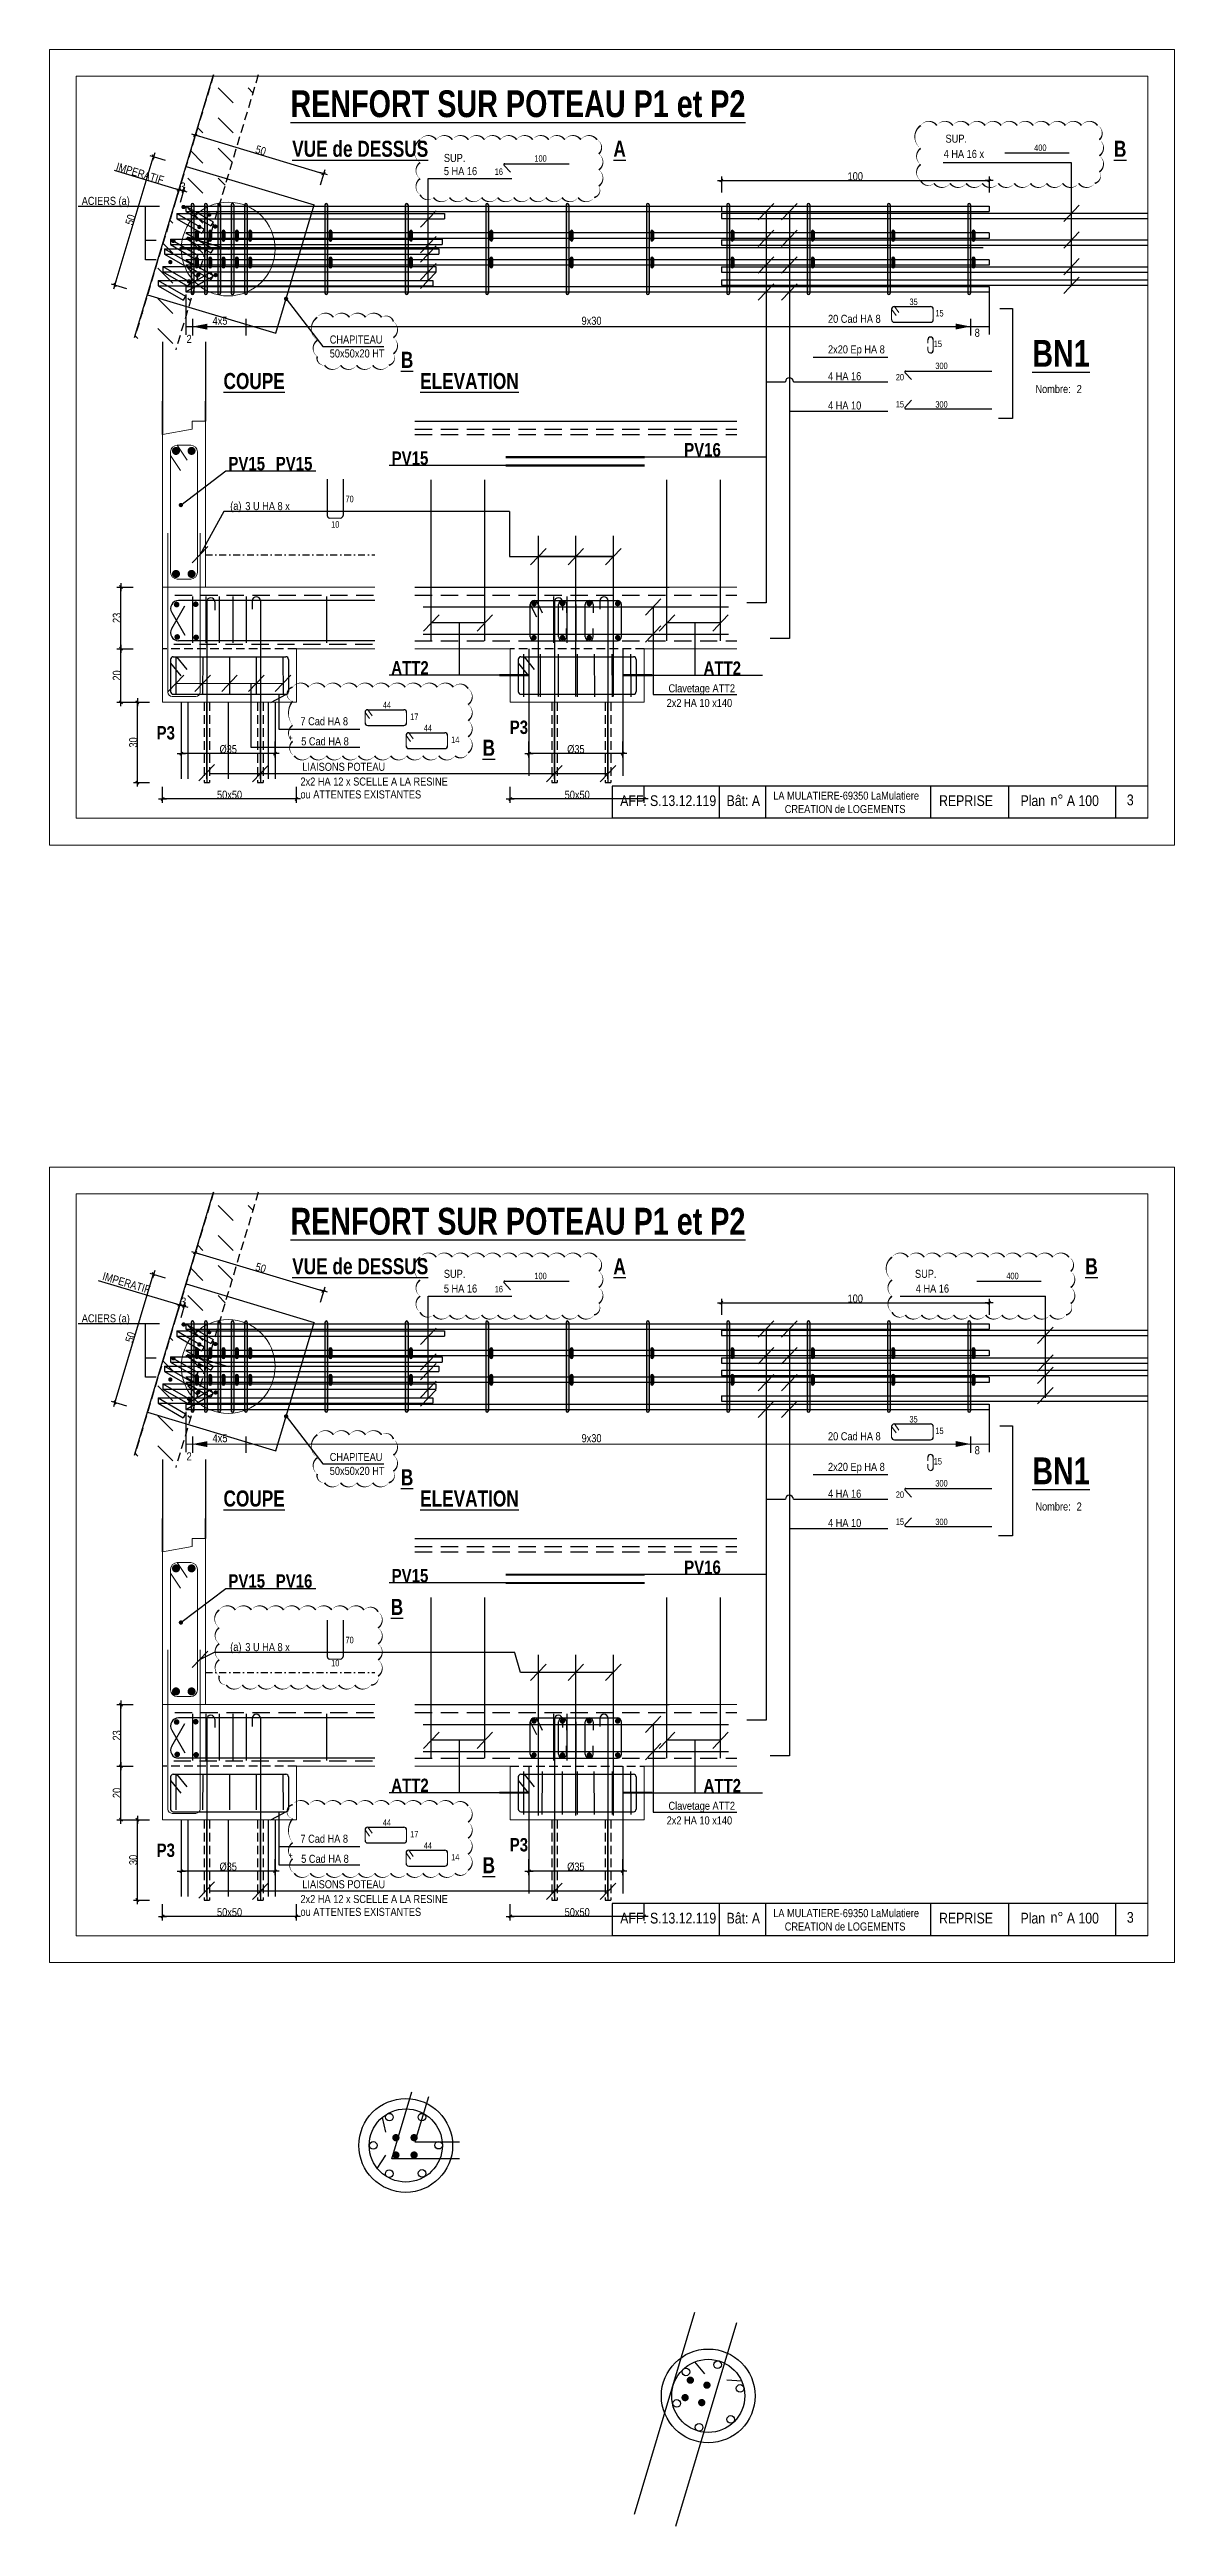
# Model space of a CAD drawing. Header units: centimetres. Extents: x 29921 to 42652, y -19090 to -11306.
# Drawn here: x 33043 to 35143, y -18134 to -13510 of the extents above; entities that cross this region are included whole.
import ezdxf
from ezdxf.enums import TextEntityAlignment as Align

# ---------------------------------------------------------------- set-up
doc = ezdxf.new("R2010")
doc.units = ezdxf.units.CM
doc.header["$LTSCALE"] = 25.4
doc.header["$PDMODE"] = 1
doc.header["$PDSIZE"] = -2
doc.linetypes.add('CACHEX2', pattern=[19.05, 12.7, -6.35])
doc.linetypes.add('TIRETPTX2', pattern=[50.8, 25.4, -12.7, 0, -12.7])
for name, color, linetype in [('01_cote_gen', 4, 'Continuous'), ('01_fenetres', 171, 'Continuous'), ('01_linteaux', 2, 'Continuous'), ('01_murs_sup', 2, 'CACHEX2'), ('01_poch_BN', 9, 'Continuous'), ('01_poch_murs', 253, 'Continuous'), ('01_texte', 230, 'Continuous'), ('AA_COTES', 2, 'Continuous')]:
    doc.layers.add(name, color=color, linetype=linetype)
for name, color, linetype, lineweight in [('01_murs_coup', 5, 'Continuous', 60), ('01_résv', 32, 'Continuous', 9), ('01_sem', 42, 'Continuous', 15)]:
    doc.layers.add(name, color=color, linetype=linetype, lineweight=lineweight)
doc.styles.add('impact', font='impact.ttf')
doc.styles.add('STYLE2', font='ARIALN.TTF')
doc.styles.add('Titre', font='ariblk.ttf')
doc.dimstyles.new('JB25', dxfattribs={"dimscale": 0.1, "dimtxt": 150, "dimasz": 15, "dimexe": 0.1, "dimexo": 0.1, "dimgap": 0.09, "dimtad": 1, "dimdec": 1, "dimlfac": 0.5, "dimdsep": 46, "dimtxsty": 'STYLE2', "dimblk1": 'BOND_G', "dimblk2": 'BOND_D', "dimsah": 1, "dimcen": 1.5, "dimdle": 0.01, "dimse1": 1, "dimse2": 1, "dimclrd": 4, "dimclre": 2, "dimclrt": 6, "dimazin": 2, "dimtfac": 2.333333, "dimtdec": 1, "dimtix": 1, "dimtmove": 2, "dimatfit": 3, "dimldrblk": 'BOND_G', "dimfxl": 1, "dimtolj": 1, "dimtzin": 0, "dimarcsym": 0})
doc.dimstyles.new('JB50', dxfattribs={"dimscale": 0.1, "dimtxt": 150, "dimasz": 15, "dimexe": 0.1, "dimexo": 0.1, "dimgap": 0.09, "dimtad": 1, "dimdec": 1, "dimdsep": 46, "dimtxsty": 'STYLE2', "dimblk1": 'BOND_G', "dimblk2": 'BOND_D', "dimsah": 1, "dimcen": 1.5, "dimdle": 0.01, "dimse1": 1, "dimse2": 1, "dimclrd": 4, "dimclre": 2, "dimclrt": 6, "dimazin": 2, "dimtfac": 2.333333, "dimtdec": 1, "dimtix": 1, "dimtmove": 2, "dimatfit": 3, "dimldrblk": 'BOND_G', "dimfxl": 1, "dimtolj": 1, "dimtzin": 0, "dimarcsym": 0})

msp = doc.modelspace()

# ---------------------------------------------------------------- texts
at = {"layer": '01_texte'}
for s, height, style, p in [('%%URENFORT SUR POTEAU P1 et P2', 50, 'impact', (33492.38, -13636.31)), ('%%UVUE de DESSUS', 30, 'impact', (33495.69, -13710.38)), ('%%UA', 30, 'impact', (34095.19, -13710.38)), ('SUP.', 15, 'STYLE2', (34715.28, -13684.01)), ('%%UB', 30, 'impact', (35029.69, -13710.38)), ('5 HA 16', 15, 'STYLE2', (33778.78, -13744.51)), ('SUP.', 15, 'STYLE2', (33778.78, -13720.01)), ('16', 12, 'STYLE2', (33873.72, -13744.07)), ('100', 12, 'STYLE2', (33947.84, -13719.47)), ('4 HA 16 x', 15, 'STYLE2', (34711.78, -13712.51)), ('400', 12, 'STYLE2', (34880.84, -13699.47)), ('ACIERS (a)', 15, 'STYLE2', (33102.78, -13800.1)), ('4x5', 15, 'STYLE2', (33347.02, -14023.87)), ('9x30', 15, 'STYLE2', (34035.83, -14023.87)), ('20 Cad HA 8', 15, 'STYLE2', (34495.88, -14020.26)), ('35', 12, 'STYLE2', (34648.01, -13986.99)), ('15', 12, 'STYLE2', (34696.3, -14008.4)), ('2', 15, 'STYLE2', (33298.45, -14057.82)), ('CHAPITEAU ', 15, 'STYLE2', (33565.78, -14058.93)), ('15', 12, 'STYLE2', (34693.28, -14065.5)), ('8', 15, 'STYLE2', (34769.72, -14046.31)), ('%%UBN1', 50, 'impact', (34877.25, -14102.34)), ('50x50x20 HT', 15, 'STYLE2', (33565.78, -14084.93)), ('%%UB', 30, 'impact', (33698.54, -14104.38)), ('2x20 Ep HA 8', 15, 'STYLE2', (34495.88, -14077.36)), ('300', 12, 'STYLE2', (34696.3, -14106.52)), ('%%UCOUPE', 30, 'impact', (33367.4, -14143.91)), ('%%UELEVATION', 30, 'impact', (33734.45, -14143.91)), ('4 HA 16', 15, 'STYLE2', (34495.88, -14127.48)), ('20', 12, 'STYLE2', (34622.51, -14127.68)), ('Nombre:', 15, 'STYLE2', (34883.08, -14151.37)), ('2', 15, 'STYLE2', (34960.11, -14151.37)), ('4 HA 10', 15, 'STYLE2', (34495.88, -14182.07)), ('15', 12, 'STYLE2', (34622.51, -14178.21)), ('300', 12, 'STYLE2', (34696.3, -14178.47)), ('(a)', 15, 'STYLE2', (33379.96, -14369.33)), ('3 U HA 8 x', 15, 'STYLE2', (33408.08, -14369.86)), ('70', 12, 'STYLE2', (33595.11, -14355.13)), ('10', 12, 'STYLE2', (33568.38, -14402.67)), ('Clavetage ATT2', 15, 'STYLE2', (34198.12, -14710.03)), ('44', 12, 'STYLE2', (33664.89, -14739.65)), ('17', 12, 'STYLE2', (33716.01, -14761.55)), ('2x2 HA 10 x140', 15, 'STYLE2', (34194.68, -14737.39)), ('+', 12, 'STYLE2', (33488.78, -14801.11)), ('7 Cad HA 8 ', 15, 'STYLE2', (33511.06, -14771.53)), ('5 Cad HA 8 ', 15, 'STYLE2', (33512.45, -14808.99)), ('44', 12, 'STYLE2', (33741.39, -14782.65)), ('14', 12, 'STYLE2', (33792.51, -14804.55)), ('LIAISONS POTEAU', 15, 'STYLE2', (33514.5, -14856.54)), ('%%UB', 30, 'impact', (33851.04, -14828.5)), ('2x2 HA 12 x SCELLE A LA RESINE  ', 15, 'STYLE2', (33511.06, -14884.11)), ('ou ATTENTES EXISTANTES', 15, 'STYLE2', (33511.06, -14908.12)), ('AFF:', 20, 'STYLE2', (34107.95, -14922.28)), ('S.13.12.119', 20, 'STYLE2', (34163.62, -14922.28)), ('Bât: A', 20, 'STYLE2', (34306.58, -14922.28)), ('LA MULATIERE-69350 LaMulatiere', 15, 'STYLE2', (34393.64, -14910.41)), ('CREATION de LOGEMENTS', 15, 'STYLE2', (34415.13, -14935.41)), ('REPRISE', 20, 'STYLE2', (34703.26, -14922.28)), ('Plan', 20, 'STYLE2', (34855.31, -14922.28)), ('n%%D', 20, 'STYLE2', (34911.39, -14920.83)), ('A 100', 20, 'STYLE2', (34941.73, -14922.28)), ('3', 20, 'STYLE2', (35053.8, -14920.83)), ('%%URENFORT SUR POTEAU P1 et P2', 50, 'impact', (33492.38, -15722.31)), ('%%UVUE de DESSUS', 30, 'impact', (33495.69, -15796.38)), ('%%UA', 30, 'impact', (34095.19, -15796.38)), ('%%UB', 30, 'impact', (34976.19, -15796.38)), ('SUP.', 15, 'STYLE2', (33778.78, -15803.01)), ('100', 12, 'STYLE2', (33947.84, -15805.47)), ('SUP.', 15, 'STYLE2', (34658.28, -15803.01)), ('400', 12, 'STYLE2', (34828.84, -15805.47)), ('5 HA 16', 15, 'STYLE2', (33778.78, -15830.51)), ('16', 12, 'STYLE2', (33873.72, -15830.07)), ('4 HA 16', 15, 'STYLE2', (34659.78, -15830.51)), ('ACIERS (a)', 15, 'STYLE2', (33102.78, -15886.1)), ('20 Cad HA 8', 15, 'STYLE2', (34495.88, -16106.26)), ('35', 12, 'STYLE2', (34648.01, -16072.99)), ('15', 12, 'STYLE2', (34696.3, -16094.4)), ('2', 15, 'STYLE2', (33298.45, -16143.82)), ('4x5', 15, 'STYLE2', (33347.02, -16109.87)), ('CHAPITEAU ', 15, 'STYLE2', (33565.78, -16144.93)), ('9x30', 15, 'STYLE2', (34035.83, -16109.87)), ('8', 15, 'STYLE2', (34769.72, -16132.31)), ('50x50x20 HT', 15, 'STYLE2', (33565.78, -16170.93)), ('%%UB', 30, 'impact', (33698.54, -16190.38)), ('2x20 Ep HA 8', 15, 'STYLE2', (34495.88, -16163.36)), ('15', 12, 'STYLE2', (34693.28, -16151.5)), ('300', 12, 'STYLE2', (34696.3, -16192.52)), ('%%UBN1', 50, 'impact', (34877.25, -16188.34)), ('%%UCOUPE', 30, 'impact', (33367.4, -16229.91)), ('%%UELEVATION', 30, 'impact', (33734.45, -16229.91)), ('4 HA 16', 15, 'STYLE2', (34495.88, -16213.48)), ('20', 12, 'STYLE2', (34622.51, -16213.68)), ('Nombre:', 15, 'STYLE2', (34883.08, -16237.37)), ('2', 15, 'STYLE2', (34960.11, -16237.37)), ('4 HA 10', 15, 'STYLE2', (34495.88, -16268.07)), ('15', 12, 'STYLE2', (34622.51, -16264.21)), ('300', 12, 'STYLE2', (34696.3, -16264.47)), ('%%UB', 30, 'impact', (33679.54, -16432.38)), ('(a)', 15, 'STYLE2', (33379.96, -16499.33)), ('3 U HA 8 x', 15, 'STYLE2', (33408.08, -16499.86)), ('70', 12, 'STYLE2', (33595.11, -16485.13)), ('10', 12, 'STYLE2', (33568.38, -16528.17)), ('Clavetage ATT2', 15, 'STYLE2', (34198.12, -16796.03)), ('44', 12, 'STYLE2', (33664.89, -16825.65)), ('2x2 HA 10 x140', 15, 'STYLE2', (34194.68, -16823.39)), ('7 Cad HA 8 ', 15, 'STYLE2', (33511.06, -16857.53)), ('17', 12, 'STYLE2', (33716.01, -16847.55)), ('44', 12, 'STYLE2', (33741.39, -16868.65)), ('+', 12, 'STYLE2', (33488.78, -16887.11)), ('5 Cad HA 8 ', 15, 'STYLE2', (33512.45, -16894.99)), ('14', 12, 'STYLE2', (33792.51, -16890.55)), ('%%UB', 30, 'impact', (33851.04, -16914.5)), ('2x2 HA 12 x SCELLE A LA RESINE  ', 15, 'STYLE2', (33511.06, -16970.11)), ('LIAISONS POTEAU', 15, 'STYLE2', (33514.5, -16942.54)), ('ou ATTENTES EXISTANTES', 15, 'STYLE2', (33511.06, -16994.12)), ('AFF:', 20, 'STYLE2', (34107.95, -17008.28)), ('S.13.12.119', 20, 'STYLE2', (34163.62, -17008.28)), ('Bât: A', 20, 'STYLE2', (34306.58, -17008.28)), ('LA MULATIERE-69350 LaMulatiere', 15, 'STYLE2', (34393.64, -16996.41)), ('CREATION de LOGEMENTS', 15, 'STYLE2', (34415.13, -17021.41)), ('REPRISE', 20, 'STYLE2', (34703.26, -17008.28)), ('Plan', 20, 'STYLE2', (34855.31, -17008.28)), ('n%%D', 20, 'STYLE2', (34911.39, -17006.83)), ('A 100', 20, 'STYLE2', (34941.73, -17008.28)), ('3', 20, 'STYLE2', (35053.8, -17006.83))]:
    msp.add_text(s, height=height, dxfattribs=dict(at, style=style)).set_placement(p)
at = {"layer": '01_texte', "style": 'STYLE2'}
for p in [(33165.48, -13735.2), (33140.13, -15806.39)]:
    msp.add_text('IMPERATIF', height=15, rotation=343.29135, dxfattribs=at).set_placement(p)
at = {"layer": '01_texte', "style": 'Titre', "width": 0.7}
for s, p in [('PV15', (33410.72, -14303)), ('PV15', (33499.1, -14303)), ('PV15', (33715.53, -14292.91)), ('PV16', (34261.57, -14277.2)), ('ATT2', (33715.53, -14684.31)), ('ATT2', (34298.5, -14684.9)), ('P3', (33259.57, -14805.56)), ('P3', (33918.83, -14795.24)), ('PV15', (33410.72, -16389)), ('PV16', (33499.1, -16389)), ('PV15', (33715.53, -16378.91)), ('PV16', (34261.57, -16363.2)), ('ATT2', (33715.53, -16770.31)), ('ATT2', (34298.5, -16770.9)), ('P3', (33259.57, -16891.56)), ('P3', (33918.83, -16881.24))]:
    msp.add_text(s, height=25, dxfattribs=at).set_placement(p, align=Align.BOTTOM_CENTER)

# ---------------------------------------------------------------- blocks, each defined once
blk = doc.blocks.new('BOND_G')
at = {"layer": 'AA_COTES', "color": 0}
for p, q in [((5, 0), (-5, 0)), ((1.8, 1.8), (-1.8, -1.8)), ((0, -5), (0, 15))]:
    blk.add_line(p, q, dxfattribs=at)
blk = doc.blocks.new('BOND_D')
at = {"layer": 'AA_COTES', "color": 0}
for p, q in [((5, 0), (-5, 0)), ((-1.8, -1.8), (1.8, 1.8)), ((0, 5), (0, -15))]:
    blk.add_line(p, q, dxfattribs=at)
blk = doc.blocks.new('*D122')
at = {"color": 4, "lineweight": -2, "transparency": 16777216}
blk.add_line((34111.2, -16910.5), (33939.2, -16910.5), dxfattribs=at)
at = {"layer": 'Defpoints', "color": 0, "transparency": 16777216}
for p in [(33937.7, -16888.5), (33937.7, -16910.5), (34112.7, -16888.5)]:
    blk.add_point(p, dxfattribs=at)
at = {"color": 4, "lineweight": -2, "transparency": 16777216, "xscale": 1.5, "yscale": 1.5, "zscale": 1.5, "rotation": 180}
blk.add_blockref('BOND_D', (33937.7, -16910.5), dxfattribs=at)
at = {"color": 4, "lineweight": -2, "transparency": 16777216, "xscale": 1.5, "yscale": 1.5, "zscale": 1.5}
blk.add_blockref('BOND_G', (34112.7, -16910.5), dxfattribs=at)
at = {"color": 6, "transparency": 16777216, "insert": (34025.2, -16902.4), "char_height": 15, "attachment_point": 5, "style": 'STYLE2'}
blk.add_mtext('\\A1;%%C35', dxfattribs=at)
blk = doc.blocks.new('*D123')
at = {"color": 4, "lineweight": -2, "transparency": 16777216}
blk.add_line((33462.2, -16910.5), (33290.2, -16910.5), dxfattribs=at)
at = {"layer": 'Defpoints', "color": 0, "transparency": 16777216}
for p in [(33288.7, -16888.5), (33288.7, -16910.5), (33463.7, -16888.5)]:
    blk.add_point(p, dxfattribs=at)
at = {"color": 4, "lineweight": -2, "transparency": 16777216, "xscale": 1.5, "yscale": 1.5, "zscale": 1.5, "rotation": 180}
blk.add_blockref('BOND_D', (33288.7, -16910.5), dxfattribs=at)
at = {"color": 4, "lineweight": -2, "transparency": 16777216, "xscale": 1.5, "yscale": 1.5, "zscale": 1.5}
blk.add_blockref('BOND_G', (33463.7, -16910.5), dxfattribs=at)
at = {"color": 6, "transparency": 16777216, "insert": (33376.2, -16902.4), "char_height": 15, "attachment_point": 5, "style": 'STYLE2'}
blk.add_mtext('\\A1;%%C35', dxfattribs=at)
blk = doc.blocks.new('*D166')
at = {"color": 4, "lineweight": -2, "transparency": 16777216}
blk.add_line((33206.7, -16963.1), (33206.7, -16816.1), dxfattribs=at)
at = {"layer": 'Defpoints', "color": 0, "transparency": 16777216}
for p in [(33206.7, -16814.6), (33426.2, -16814.6), (33436.2, -16964.6)]:
    blk.add_point(p, dxfattribs=at)
at = {"color": 4, "lineweight": -2, "transparency": 16777216, "xscale": 1.5, "yscale": 1.5, "zscale": 1.5}
for name, p, rotation in [('BOND_D', (33206.7, -16814.6), 90), ('BOND_G', (33206.7, -16964.6), 270)]:
    blk.add_blockref(name, p, dxfattribs=dict(at, rotation=rotation))
at = {"color": 6, "transparency": 16777216, "insert": (33199, -16889.6), "char_height": 15, "attachment_point": 5, "rotation": 90, "style": 'STYLE2'}
blk.add_mtext('\\A1;30', dxfattribs=at)
blk = doc.blocks.new('*D167')
at = {"layer": '01_poch_BN', "color": 4, "lineweight": -2, "transparency": 16777216}
blk.add_line((33176, -16713.1), (33176, -16601.1), dxfattribs=at)
at = {"layer": 'Defpoints', "color": 0, "transparency": 16777216}
for p in [(33176, -16599.6), (33253.7, -16599.6), (33253.7, -16714.6)]:
    blk.add_point(p, dxfattribs=at)
at = {"layer": '01_poch_BN', "color": 4, "lineweight": -2, "transparency": 16777216, "xscale": 1.5, "yscale": 1.5, "zscale": 1.5}
for name, p, rotation in [('BOND_D', (33176, -16599.6), 90), ('BOND_G', (33176, -16714.6), 270)]:
    blk.add_blockref(name, p, dxfattribs=dict(at, rotation=rotation))
at = {"layer": '01_poch_BN', "color": 6, "transparency": 16777216, "insert": (33168.3, -16657.1), "char_height": 15, "attachment_point": 5, "rotation": 90, "style": 'STYLE2'}
blk.add_mtext('\\A1;23', dxfattribs=at)
blk = doc.blocks.new('*D168')
at = {"layer": '01_poch_BN', "color": 4, "lineweight": -2, "transparency": 16777216}
blk.add_line((33502.2, -16995), (33255.2, -16995), dxfattribs=at)
at = {"layer": 'Defpoints', "color": 0, "transparency": 16777216}
for p in [(33253.7, -16814.6), (33503.7, -16814.6), (33253.7, -16995)]:
    blk.add_point(p, dxfattribs=at)
at = {"layer": '01_poch_BN', "color": 4, "lineweight": -2, "transparency": 16777216, "xscale": 1.5, "yscale": 1.5, "zscale": 1.5, "rotation": 180}
blk.add_blockref('BOND_D', (33253.7, -16995), dxfattribs=at)
at = {"layer": '01_poch_BN', "color": 4, "lineweight": -2, "transparency": 16777216, "xscale": 1.5, "yscale": 1.5, "zscale": 1.5}
blk.add_blockref('BOND_G', (33503.7, -16995), dxfattribs=at)
at = {"layer": '01_poch_BN', "color": 6, "transparency": 16777216, "insert": (33378.7, -16987.3), "char_height": 15, "attachment_point": 5, "style": 'STYLE2'}
blk.add_mtext('\\A1;50x50', dxfattribs=at)
blk = doc.blocks.new('*D169')
at = {"layer": '01_poch_BN', "color": 4, "lineweight": -2, "transparency": 16777216}
blk.add_line((34151.2, -16995), (33904.2, -16995), dxfattribs=at)
at = {"layer": 'Defpoints', "color": 0, "transparency": 16777216}
for p in [(33902.7, -16814.6), (34152.7, -16814.6), (33902.7, -16995)]:
    blk.add_point(p, dxfattribs=at)
at = {"layer": '01_poch_BN', "color": 4, "lineweight": -2, "transparency": 16777216, "xscale": 1.5, "yscale": 1.5, "zscale": 1.5, "rotation": 180}
blk.add_blockref('BOND_D', (33902.7, -16995), dxfattribs=at)
at = {"layer": '01_poch_BN', "color": 4, "lineweight": -2, "transparency": 16777216, "xscale": 1.5, "yscale": 1.5, "zscale": 1.5}
blk.add_blockref('BOND_G', (34152.7, -16995), dxfattribs=at)
at = {"layer": '01_poch_BN', "color": 6, "transparency": 16777216, "insert": (34027.7, -16987.3), "char_height": 15, "attachment_point": 5, "style": 'STYLE2'}
blk.add_mtext('\\A1;50x50', dxfattribs=at)
blk = doc.blocks.new('*D170')
at = {"layer": '01_poch_BN', "color": 4, "lineweight": -2, "transparency": 16777216}
blk.add_line((33165.4, -16034.3), (33236.4, -15797.7), dxfattribs=at)
at = {"layer": 'Defpoints', "color": 0, "transparency": 16777216}
for p in [(33236.9, -15796.3), (33297.4, -15814.4), (33225.6, -16053.9)]:
    blk.add_point(p, dxfattribs=at)
at = {"layer": '01_poch_BN', "color": 4, "lineweight": -2, "transparency": 16777216, "xscale": 1.5, "yscale": 1.5, "zscale": 1.5}
for name, p, rotation in [('BOND_D', (33236.9, -15796.3), 73.29135084626645), ('BOND_G', (33165, -16035.7), 253.2913508462665)]:
    blk.add_blockref(name, p, dxfattribs=dict(at, rotation=rotation))
at = {"layer": '01_poch_BN', "color": 6, "transparency": 16777216, "insert": (33193.6, -15913.8), "char_height": 15, "attachment_point": 5, "rotation": 73.2914, "style": 'STYLE2'}
blk.add_mtext('\\A1;50', dxfattribs=at)
blk = doc.blocks.new('*D171')
at = {"layer": '01_poch_BN', "color": 4, "lineweight": -2, "transparency": 16777216}
blk.add_line((33316.5, -15756.2), (33553, -15827.3), dxfattribs=at)
at = {"layer": 'Defpoints', "color": 0, "transparency": 16777216}
for p in [(33297.4, -15814.4), (33554.5, -15827.7), (33536.9, -15886.3)]:
    blk.add_point(p, dxfattribs=at)
at = {"layer": '01_poch_BN', "color": 4, "lineweight": -2, "transparency": 16777216, "xscale": 1.5, "yscale": 1.5, "zscale": 1.5}
for name, p, rotation in [('BOND_G', (33315, -15755.8), 163.291350846279), ('BOND_D', (33554.5, -15827.7), 343.2913508462789)]:
    blk.add_blockref(name, p, dxfattribs=dict(at, rotation=rotation))
at = {"layer": '01_poch_BN', "color": 6, "transparency": 16777216, "insert": (33437, -15784.4), "char_height": 15, "attachment_point": 5, "rotation": 343.2914, "style": 'STYLE2'}
blk.add_mtext('\\A1;50', dxfattribs=at)
blk = doc.blocks.new('*D172')
at = {"color": 4, "lineweight": -2, "transparency": 16777216}
blk.add_line((34111.2, -14824.5), (33939.2, -14824.5), dxfattribs=at)
at = {"layer": 'Defpoints', "color": 0, "transparency": 16777216}
for p in [(33937.7, -14802.5), (33937.7, -14824.5), (34112.7, -14802.5)]:
    blk.add_point(p, dxfattribs=at)
at = {"color": 4, "lineweight": -2, "transparency": 16777216, "xscale": 1.5, "yscale": 1.5, "zscale": 1.5, "rotation": 180}
blk.add_blockref('BOND_D', (33937.7, -14824.5), dxfattribs=at)
at = {"color": 4, "lineweight": -2, "transparency": 16777216, "xscale": 1.5, "yscale": 1.5, "zscale": 1.5}
blk.add_blockref('BOND_G', (34112.7, -14824.5), dxfattribs=at)
at = {"color": 6, "transparency": 16777216, "insert": (34025.2, -14816.4), "char_height": 15, "attachment_point": 5, "style": 'STYLE2'}
blk.add_mtext('\\A1;%%C35', dxfattribs=at)
blk = doc.blocks.new('*D173')
at = {"color": 4, "lineweight": -2, "transparency": 16777216}
blk.add_line((33462.2, -14824.5), (33290.2, -14824.5), dxfattribs=at)
at = {"layer": 'Defpoints', "color": 0, "transparency": 16777216}
for p in [(33288.7, -14802.5), (33288.7, -14824.5), (33463.7, -14802.5)]:
    blk.add_point(p, dxfattribs=at)
at = {"color": 4, "lineweight": -2, "transparency": 16777216, "xscale": 1.5, "yscale": 1.5, "zscale": 1.5, "rotation": 180}
blk.add_blockref('BOND_D', (33288.7, -14824.5), dxfattribs=at)
at = {"color": 4, "lineweight": -2, "transparency": 16777216, "xscale": 1.5, "yscale": 1.5, "zscale": 1.5}
blk.add_blockref('BOND_G', (33463.7, -14824.5), dxfattribs=at)
at = {"color": 6, "transparency": 16777216, "insert": (33376.2, -14816.4), "char_height": 15, "attachment_point": 5, "style": 'STYLE2'}
blk.add_mtext('\\A1;%%C35', dxfattribs=at)
blk = doc.blocks.new('*D176')
at = {"color": 4, "lineweight": -2, "transparency": 16777216}
blk.add_line((33206.7, -14877.1), (33206.7, -14730.1), dxfattribs=at)
at = {"layer": 'Defpoints', "color": 0, "transparency": 16777216}
for p in [(33206.7, -14728.6), (33426.2, -14728.6), (33436.2, -14878.6)]:
    blk.add_point(p, dxfattribs=at)
at = {"color": 4, "lineweight": -2, "transparency": 16777216, "xscale": 1.5, "yscale": 1.5, "zscale": 1.5}
for name, p, rotation in [('BOND_D', (33206.7, -14728.6), 90), ('BOND_G', (33206.7, -14878.6), 270)]:
    blk.add_blockref(name, p, dxfattribs=dict(at, rotation=rotation))
at = {"color": 6, "transparency": 16777216, "insert": (33199, -14803.6), "char_height": 15, "attachment_point": 5, "rotation": 90, "style": 'STYLE2'}
blk.add_mtext('\\A1;30', dxfattribs=at)
blk = doc.blocks.new('*D174')
at = {"layer": '01_poch_BN', "color": 4, "lineweight": -2, "transparency": 16777216}
blk.add_line((33176, -14627.1), (33176, -14515.1), dxfattribs=at)
at = {"layer": 'Defpoints', "color": 0, "transparency": 16777216}
for p in [(33176, -14513.6), (33253.7, -14513.6), (33253.7, -14628.6)]:
    blk.add_point(p, dxfattribs=at)
at = {"layer": '01_poch_BN', "color": 4, "lineweight": -2, "transparency": 16777216, "xscale": 1.5, "yscale": 1.5, "zscale": 1.5}
for name, p, rotation in [('BOND_D', (33176, -14513.6), 90), ('BOND_G', (33176, -14628.6), 270)]:
    blk.add_blockref(name, p, dxfattribs=dict(at, rotation=rotation))
at = {"layer": '01_poch_BN', "color": 6, "transparency": 16777216, "insert": (33168.3, -14571.1), "char_height": 15, "attachment_point": 5, "rotation": 90, "style": 'STYLE2'}
blk.add_mtext('\\A1;23', dxfattribs=at)
blk = doc.blocks.new('*D177')
at = {"layer": '01_poch_BN', "color": 4, "lineweight": -2, "transparency": 16777216}
blk.add_line((33502.2, -14909), (33255.2, -14909), dxfattribs=at)
at = {"layer": 'Defpoints', "color": 0, "transparency": 16777216}
for p in [(33253.7, -14728.6), (33503.7, -14728.6), (33253.7, -14909)]:
    blk.add_point(p, dxfattribs=at)
at = {"layer": '01_poch_BN', "color": 4, "lineweight": -2, "transparency": 16777216, "xscale": 1.5, "yscale": 1.5, "zscale": 1.5, "rotation": 180}
blk.add_blockref('BOND_D', (33253.7, -14909), dxfattribs=at)
at = {"layer": '01_poch_BN', "color": 4, "lineweight": -2, "transparency": 16777216, "xscale": 1.5, "yscale": 1.5, "zscale": 1.5}
blk.add_blockref('BOND_G', (33503.7, -14909), dxfattribs=at)
at = {"layer": '01_poch_BN', "color": 6, "transparency": 16777216, "insert": (33378.7, -14901.3), "char_height": 15, "attachment_point": 5, "style": 'STYLE2'}
blk.add_mtext('\\A1;50x50', dxfattribs=at)
blk = doc.blocks.new('*D175')
at = {"layer": '01_poch_BN', "color": 4, "lineweight": -2, "transparency": 16777216}
blk.add_line((34151.2, -14909), (33904.2, -14909), dxfattribs=at)
at = {"layer": 'Defpoints', "color": 0, "transparency": 16777216}
for p in [(33902.7, -14728.6), (34152.7, -14728.6), (33902.7, -14909)]:
    blk.add_point(p, dxfattribs=at)
at = {"layer": '01_poch_BN', "color": 4, "lineweight": -2, "transparency": 16777216, "xscale": 1.5, "yscale": 1.5, "zscale": 1.5, "rotation": 180}
blk.add_blockref('BOND_D', (33902.7, -14909), dxfattribs=at)
at = {"layer": '01_poch_BN', "color": 4, "lineweight": -2, "transparency": 16777216, "xscale": 1.5, "yscale": 1.5, "zscale": 1.5}
blk.add_blockref('BOND_G', (34152.7, -14909), dxfattribs=at)
at = {"layer": '01_poch_BN', "color": 6, "transparency": 16777216, "insert": (34027.7, -14901.3), "char_height": 15, "attachment_point": 5, "style": 'STYLE2'}
blk.add_mtext('\\A1;50x50', dxfattribs=at)
blk = doc.blocks.new('*D178')
at = {"layer": '01_poch_BN', "color": 4, "lineweight": -2, "transparency": 16777216}
blk.add_line((33165.4, -13948.3), (33236.4, -13711.7), dxfattribs=at)
at = {"layer": 'Defpoints', "color": 0, "transparency": 16777216}
for p in [(33236.9, -13710.3), (33297.4, -13728.4), (33225.6, -13967.9)]:
    blk.add_point(p, dxfattribs=at)
at = {"layer": '01_poch_BN', "color": 4, "lineweight": -2, "transparency": 16777216, "xscale": 1.5, "yscale": 1.5, "zscale": 1.5}
for name, p, rotation in [('BOND_D', (33236.9, -13710.3), 73.29135084626645), ('BOND_G', (33165, -13949.7), 253.2913508462665)]:
    blk.add_blockref(name, p, dxfattribs=dict(at, rotation=rotation))
at = {"layer": '01_poch_BN', "color": 6, "transparency": 16777216, "insert": (33193.6, -13827.8), "char_height": 15, "attachment_point": 5, "rotation": 73.2914, "style": 'STYLE2'}
blk.add_mtext('\\A1;50', dxfattribs=at)
blk = doc.blocks.new('*D179')
at = {"layer": '01_poch_BN', "color": 4, "lineweight": -2, "transparency": 16777216}
blk.add_line((33316.5, -13670.2), (33553, -13741.3), dxfattribs=at)
at = {"layer": 'Defpoints', "color": 0, "transparency": 16777216}
for p in [(33297.4, -13728.4), (33554.5, -13741.7), (33536.9, -13800.3)]:
    blk.add_point(p, dxfattribs=at)
at = {"layer": '01_poch_BN', "color": 4, "lineweight": -2, "transparency": 16777216, "xscale": 1.5, "yscale": 1.5, "zscale": 1.5}
for name, p, rotation in [('BOND_G', (33315, -13669.8), 163.291350846279), ('BOND_D', (33554.5, -13741.7), 343.2913508462789)]:
    blk.add_blockref(name, p, dxfattribs=dict(at, rotation=rotation))
at = {"layer": '01_poch_BN', "color": 6, "transparency": 16777216, "insert": (33437, -13698.4), "char_height": 15, "attachment_point": 5, "rotation": 343.2914, "style": 'STYLE2'}
blk.add_mtext('\\A1;50', dxfattribs=at)
blk = doc.blocks.new('*D180')
at = {"layer": '01_poch_BN', "color": 4, "lineweight": -2, "transparency": 16777216}
blk.add_line((33176, -14727.1), (33176, -14630.1), dxfattribs=at)
at = {"layer": 'Defpoints', "color": 0, "transparency": 16777216}
for p in [(33176, -14628.6), (33198.5, -14628.6), (33229.2, -14728.6)]:
    blk.add_point(p, dxfattribs=at)
at = {"layer": '01_poch_BN', "color": 4, "lineweight": -2, "transparency": 16777216, "xscale": 1.5, "yscale": 1.5, "zscale": 1.5}
for name, p, rotation in [('BOND_D', (33176, -14628.6), 90), ('BOND_G', (33176, -14728.6), 270)]:
    blk.add_blockref(name, p, dxfattribs=dict(at, rotation=rotation))
at = {"layer": '01_poch_BN', "color": 6, "transparency": 16777216, "insert": (33168.3, -14678.6), "char_height": 15, "attachment_point": 5, "rotation": 90, "style": 'STYLE2'}
blk.add_mtext('\\A1;20', dxfattribs=at)
blk = doc.blocks.new('*D181')
at = {"layer": '01_poch_BN', "color": 4, "lineweight": -2, "transparency": 16777216}
blk.add_line((34298.3, -13754.5), (34795.3, -13754.5), dxfattribs=at)
at = {"layer": 'Defpoints', "color": 0, "transparency": 16777216}
for p in [(34796.8, -13754.5), (34796.8, -13802.6), (34296.8, -13825.6)]:
    blk.add_point(p, dxfattribs=at)
at = {"layer": '01_poch_BN', "color": 4, "lineweight": -2, "transparency": 16777216, "xscale": 1.5, "yscale": 1.5, "zscale": 1.5, "rotation": 180}
blk.add_blockref('BOND_G', (34296.8, -13754.5), dxfattribs=at)
at = {"layer": '01_poch_BN', "color": 4, "lineweight": -2, "transparency": 16777216, "xscale": 1.5, "yscale": 1.5, "zscale": 1.5}
blk.add_blockref('BOND_D', (34796.8, -13754.5), dxfattribs=at)
at = {"layer": '01_poch_BN', "color": 6, "transparency": 16777216, "insert": (34546.8, -13746.8), "char_height": 15, "attachment_point": 5, "style": 'STYLE2'}
blk.add_mtext('\\A1;100', dxfattribs=at)
blk = doc.blocks.new('*D182')
at = {"layer": '01_poch_BN', "color": 4, "lineweight": -2, "transparency": 16777216}
blk.add_line((33285.8, -13772.3), (33291.2, -13773.9), dxfattribs=at)
at = {"layer": 'Defpoints', "color": 0, "transparency": 16777216}
for p in [(33292.7, -13774.3), (33271.8, -13813.7), (33280.1, -13816.2)]:
    blk.add_point(p, dxfattribs=at)
at = {"layer": '01_poch_BN', "color": 4, "lineweight": -2, "transparency": 16777216, "xscale": 1.5, "yscale": 1.5, "zscale": 1.5}
for name, p, rotation in [('BOND_G', (33284.4, -13771.8), 163.291350846265), ('BOND_D', (33292.7, -13774.3), 343.291350846265)]:
    blk.add_blockref(name, p, dxfattribs=dict(at, rotation=rotation))
at = {"layer": '01_poch_BN', "color": 6, "transparency": 16777216, "insert": (33290.7, -13765.7), "char_height": 15, "attachment_point": 5, "rotation": 343.2914, "style": 'STYLE2'}
blk.add_mtext('\\A1;3', dxfattribs=at)
blk = doc.blocks.new('*D183')
at = {"layer": '01_poch_BN', "color": 4, "lineweight": -2, "transparency": 16777216}
blk.add_line((33176, -16813.1), (33176, -16716.1), dxfattribs=at)
at = {"layer": 'Defpoints', "color": 0, "transparency": 16777216}
for p in [(33176, -16714.6), (33198.5, -16714.6), (33229.2, -16814.6)]:
    blk.add_point(p, dxfattribs=at)
at = {"layer": '01_poch_BN', "color": 4, "lineweight": -2, "transparency": 16777216, "xscale": 1.5, "yscale": 1.5, "zscale": 1.5}
for name, p, rotation in [('BOND_D', (33176, -16714.6), 90), ('BOND_G', (33176, -16814.6), 270)]:
    blk.add_blockref(name, p, dxfattribs=dict(at, rotation=rotation))
at = {"layer": '01_poch_BN', "color": 6, "transparency": 16777216, "insert": (33168.3, -16764.6), "char_height": 15, "attachment_point": 5, "rotation": 90, "style": 'STYLE2'}
blk.add_mtext('\\A1;20', dxfattribs=at)
blk = doc.blocks.new('*D184')
at = {"layer": '01_poch_BN', "color": 4, "lineweight": -2, "transparency": 16777216}
blk.add_line((34298.3, -15849.5), (34795.3, -15849.5), dxfattribs=at)
at = {"layer": 'Defpoints', "color": 0, "transparency": 16777216}
for p in [(34796.8, -15849.5), (34796.8, -15888.6), (34296.8, -15910.6)]:
    blk.add_point(p, dxfattribs=at)
at = {"layer": '01_poch_BN', "color": 4, "lineweight": -2, "transparency": 16777216, "xscale": 1.5, "yscale": 1.5, "zscale": 1.5, "rotation": 180}
blk.add_blockref('BOND_G', (34296.8, -15849.5), dxfattribs=at)
at = {"layer": '01_poch_BN', "color": 4, "lineweight": -2, "transparency": 16777216, "xscale": 1.5, "yscale": 1.5, "zscale": 1.5}
blk.add_blockref('BOND_D', (34796.8, -15849.5), dxfattribs=at)
at = {"layer": '01_poch_BN', "color": 6, "transparency": 16777216, "insert": (34546.8, -15841.8), "char_height": 15, "attachment_point": 5, "style": 'STYLE2'}
blk.add_mtext('\\A1;100', dxfattribs=at)
blk = doc.blocks.new('*D185')
at = {"layer": '01_poch_BN', "color": 4, "lineweight": -2, "transparency": 16777216}
blk.add_line((33287.1, -15853.9), (33292.5, -15855.6), dxfattribs=at)
at = {"layer": 'Defpoints', "color": 0, "transparency": 16777216}
for p in [(33294, -15856), (33271.8, -15899.7), (33280.1, -15902.2)]:
    blk.add_point(p, dxfattribs=at)
at = {"layer": '01_poch_BN', "color": 4, "lineweight": -2, "transparency": 16777216, "xscale": 1.5, "yscale": 1.5, "zscale": 1.5}
for name, p, rotation in [('BOND_G', (33285.7, -15853.5), 163.2913508462766), ('BOND_D', (33294, -15856), 343.2913508462767)]:
    blk.add_blockref(name, p, dxfattribs=dict(at, rotation=rotation))
at = {"layer": '01_poch_BN', "color": 6, "transparency": 16777216, "insert": (33292, -15847.4), "char_height": 15, "attachment_point": 5, "rotation": 343.2914, "style": 'STYLE2'}
blk.add_mtext('\\A1;3', dxfattribs=at)

# ---------------------------------------------------------------- dimensions: what is measured, and where the dimension line sits
for base, p1, p2, picture, middle in [((33206.71, -14728.64), (33436.18, -14878.64), (33426.18, -14728.64), '*D176', (33199.04, -14803.64)), ((33206.71, -16814.64), (33436.18, -16964.64), (33426.18, -16814.64), '*D166', (33199.04, -16889.64))]:
    dim = msp.add_linear_dim(base=base, p1=p1, p2=p2, angle=90, text='30', dimstyle='JB50')
    dim.commit()
    dim.dimension.update_dxf_attribs({"geometry": picture, "text_midpoint": middle})
for base, p1, p2, picture, middle in [((33288.68, -14824.5), (33463.68, -14802.5), (33288.68, -14802.5), '*D173', (33376.18, -14816.41)), ((33937.68, -14824.5), (34112.68, -14802.5), (33937.68, -14802.5), '*D172', (34025.18, -14816.41)), ((33288.68, -16910.5), (33463.68, -16888.5), (33288.68, -16888.5), '*D123', (33376.18, -16902.41)), ((33937.68, -16910.5), (34112.68, -16888.5), (33937.68, -16888.5), '*D122', (34025.18, -16902.41))]:
    dim = msp.add_linear_dim(base=base, p1=p1, p2=p2, text='%%C35', dimstyle='JB50')
    dim.commit()
    dim.dimension.update_dxf_attribs({"geometry": picture, "text_midpoint": middle})
at = {"layer": '01_poch_BN'}
for p1, p2, distance, text, picture, middle in [((33297.44, -13728.44), (33536.88, -13800.31), 61.21, '50', '*D179', (33436.96, -13698.41)), ((33225.56, -13967.88), (33297.44, -13728.44), 63.23, '50', '*D178', (33193.59, -13827.78)), ((33271.84, -13813.71), (33280.09, -13816.19), 43.73, '3', '*D182', (33290.74, -13765.72)), ((33297.44, -15814.44), (33536.88, -15886.31), 61.21, '50', '*D171', (33436.96, -15784.41)), ((33225.56, -16053.88), (33297.44, -15814.44), 63.23, '50', '*D170', (33193.59, -15913.78)), ((33271.84, -15899.71), (33280.09, -15902.19), 48.24, '3', '*D185', (33292.04, -15847.4))]:
    dim = msp.add_aligned_dim(p1=p1, p2=p2, distance=distance, text=text, dimstyle='JB25', dxfattribs=at)
    dim.commit()
    dim.dimension.update_dxf_attribs({"geometry": picture, "text_midpoint": middle})
for base, p1, p2, text, picture, middle in [((34796.84, -13754.5), (34296.84, -13825.58), (34796.84, -13802.58), '100', '*D181', (34546.84, -13746.83)), ((33253.68, -14909), (33503.68, -14728.64), (33253.68, -14728.64), '50x50', '*D177', (33378.68, -14901.33)), ((33902.68, -14909), (34152.68, -14728.64), (33902.68, -14728.64), '50x50', '*D175', (34027.68, -14901.33)), ((34796.84, -15849.5), (34296.84, -15910.58), (34796.84, -15888.58), '100', '*D184', (34546.84, -15841.83)), ((33253.68, -16995), (33503.68, -16814.64), (33253.68, -16814.64), '50x50', '*D168', (33378.68, -16987.33)), ((33902.68, -16995), (34152.68, -16814.64), (33902.68, -16814.64), '50x50', '*D169', (34027.68, -16987.33))]:
    dim = msp.add_linear_dim(base=base, p1=p1, p2=p2, text=text, dimstyle='JB25', dxfattribs=at)
    dim.commit()
    dim.dimension.update_dxf_attribs({"geometry": picture, "text_midpoint": middle})
for base, p1, p2, text, picture, middle in [((33176, -14513.64), (33253.68, -14628.64), (33253.68, -14513.64), '23', '*D174', (33168.33, -14571.14)), ((33176, -14628.64), (33229.21, -14728.64), (33198.5, -14628.64), '20', '*D180', (33168.33, -14678.64)), ((33176, -16599.64), (33253.68, -16714.64), (33253.68, -16599.64), '23', '*D167', (33168.33, -16657.14)), ((33176, -16714.64), (33229.21, -16814.64), (33198.5, -16714.64), '20', '*D183', (33168.33, -16764.64))]:
    dim = msp.add_linear_dim(base=base, p1=p1, p2=p2, angle=90, text=text, dimstyle='JB25', dxfattribs=at)
    dim.commit()
    dim.dimension.update_dxf_attribs({"geometry": picture, "text_midpoint": middle})

# ---------------------------------------------------------------- hatches: boundary and pattern name
at = {"layer": '01_linteaux'}
h = msp.add_hatch(color=256, dxfattribs=at)
h.dxf.hatch_style = 1
h.paths.add_polyline_path([(33306.84, -13800.08), (33306.84, -13802.58), (33311.84, -13802.58), (33311.84, -13800.08, 1)])
h.paths.add_polyline_path([(33311.84, -13802.58), (33306.84, -13802.58), (33306.84, -13808.32), (33311.84, -13811.19)])
h.paths.add_polyline_path([(33311.84, -13811.19), (33306.84, -13808.32), (33306.84, -13812.58), (33311.84, -13812.58)])
h.paths.add_polyline_path([(33311.84, -13812.58), (33306.84, -13812.58), (33306.84, -13818.32), (33311.84, -13821.19)])
h.paths.add_polyline_path([(33311.84, -13823.27), (33311.84, -13821.19), (33306.84, -13818.32), (33306.84, -13829.21, -0.0221744)])
h.paths.add_polyline_path([(33311.84, -13823.27, 0.0221744), (33306.84, -13829.21), (33306.84, -13852.58), (33311.84, -13852.58)])
h.paths.add_polyline_path([(33311.84, -13852.58), (33306.84, -13852.58), (33306.84, -13858.32), (33311.84, -13861.19)])
h.paths.add_polyline_path([(33306.84, -13858.32), (33306.84, -13862.58), (33311.84, -13862.58), (33311.84, -13861.19)])
h.paths.add_polyline_path([(33311.84, -13862.58), (33306.84, -13862.58), (33306.84, -13868.32), (33311.84, -13871.19)])
h.paths.add_polyline_path([(33311.84, -13871.19), (33306.84, -13868.32), (33306.84, -13902.58), (33311.84, -13902.58)])
h.paths.add_polyline_path([(33311.84, -13902.58), (33306.84, -13902.58), (33306.84, -13908.32), (33311.84, -13911.19)])
h.paths.add_polyline_path([(33306.84, -13908.32), (33306.84, -13912.58), (33311.84, -13912.58), (33311.84, -13911.19)])
h.paths.add_polyline_path([(33311.84, -13912.58), (33306.84, -13912.58), (33306.84, -13918.32), (33311.84, -13921.19)])
h.paths.add_polyline_path([(33311.84, -13921.19), (33306.84, -13918.32), (33306.84, -13935.96, 0.0221744), (33311.84, -13941.89)])
h.paths.add_polyline_path([(33311.84, -13941.89, -0.0221744), (33306.84, -13935.96), (33306.84, -13946.84), (33311.84, -13943.97)])
h.paths.add_polyline_path([(33311.84, -13943.97), (33306.84, -13946.84), (33306.84, -13952.58), (33311.84, -13952.58)])
h.paths.add_polyline_path([(33311.84, -13952.58), (33306.84, -13952.58), (33306.84, -13956.84), (33311.84, -13953.97)])
h.paths.add_polyline_path([(33311.84, -13953.97), (33306.84, -13956.84), (33306.84, -13962.58), (33310.68, -13962.58), (33311.84, -13958.7)])
h.paths.add_polyline_path([(33310.68, -13962.58), (33306.84, -13962.58), (33306.84, -13965.08, 0.3948698), (33309.18, -13967.58)])
h.paths.add_polyline_path([(33311.84, -13962.58), (33310.68, -13962.58), (33309.18, -13967.58, 0.4338256), (33311.84, -13965.08)])
h.paths.add_polyline_path([(33311.84, -13958.7), (33310.68, -13962.58), (33311.84, -13962.58)], flags=17)
h = msp.add_hatch(color=256, dxfattribs=at)
h.dxf.hatch_style = 1
h.paths.add_polyline_path([(33331.84, -13800.08), (33331.84, -13802.58), (33336.84, -13802.58), (33336.84, -13800.08, 1)])
h.paths.add_polyline_path([(33336.84, -13802.58), (33331.84, -13802.58), (33331.84, -13808.32), (33336.84, -13811.19)])
h.paths.add_polyline_path([(33336.84, -13811.19), (33331.84, -13808.32), (33331.84, -13812.58), (33336.84, -13812.58)])
h.paths.add_polyline_path([(33336.84, -13812.58), (33331.84, -13812.58), (33331.84, -13818.32), (33336.84, -13821.19)])
h.paths.add_polyline_path([(33336.84, -13823.27), (33336.84, -13821.19), (33331.84, -13818.32), (33331.84, -13829.21, -0.0221744)])
h.paths.add_polyline_path([(33336.84, -13823.27, 0.0221744), (33331.84, -13829.21), (33331.84, -13852.58), (33336.84, -13852.58)])
h.paths.add_polyline_path([(33336.84, -13852.58), (33331.84, -13852.58), (33331.84, -13858.32), (33336.84, -13861.19)])
h.paths.add_polyline_path([(33331.84, -13858.32), (33331.84, -13862.58), (33336.84, -13862.58), (33336.84, -13861.19)])
h.paths.add_polyline_path([(33336.84, -13862.58), (33331.84, -13862.58), (33331.84, -13868.32), (33336.84, -13871.19)])
h.paths.add_polyline_path([(33336.84, -13871.19), (33331.84, -13868.32), (33331.84, -13902.58), (33336.84, -13902.58)])
h.paths.add_polyline_path([(33336.84, -13902.58), (33331.84, -13902.58), (33331.84, -13908.32), (33336.84, -13911.19)])
h.paths.add_polyline_path([(33331.84, -13908.32), (33331.84, -13912.58), (33336.84, -13912.58), (33336.84, -13911.19)])
h.paths.add_polyline_path([(33336.84, -13912.58), (33331.84, -13912.58), (33331.84, -13918.32), (33336.84, -13921.19)])
h.paths.add_polyline_path([(33336.84, -13921.19), (33331.84, -13918.32), (33331.84, -13935.96, 0.0221744), (33336.84, -13941.89)])
h.paths.add_polyline_path([(33336.84, -13941.89, -0.0221744), (33331.84, -13935.96), (33331.84, -13946.84), (33336.84, -13943.97)])
h.paths.add_polyline_path([(33336.84, -13943.97), (33331.84, -13946.84), (33331.84, -13952.58), (33336.84, -13952.58)])
h.paths.add_polyline_path([(33336.84, -13952.58), (33331.84, -13952.58), (33331.84, -13956.84), (33336.84, -13953.97)])
h.paths.add_polyline_path([(33336.84, -13953.97), (33331.84, -13956.84), (33331.84, -13962.58), (33335.68, -13962.58), (33336.84, -13958.7)])
h.paths.add_polyline_path([(33335.68, -13962.58), (33331.84, -13962.58), (33331.84, -13965.08, 0.3948698), (33334.18, -13967.58)])
h.paths.add_polyline_path([(33336.84, -13962.58), (33335.68, -13962.58), (33334.18, -13967.58, 0.4338256), (33336.84, -13965.08)])
h.paths.add_polyline_path([(33336.84, -13958.7), (33335.68, -13962.58), (33336.84, -13962.58)], flags=17)
h = msp.add_hatch(color=256, dxfattribs=at)
h.dxf.hatch_style = 1
h.paths.add_polyline_path([(33356.84, -13800.08), (33356.84, -13802.58), (33361.84, -13802.58), (33361.84, -13800.08, 1)])
h.paths.add_polyline_path([(33361.84, -13802.58), (33356.84, -13802.58), (33356.84, -13808.32), (33361.84, -13811.19)])
h.paths.add_polyline_path([(33361.84, -13811.19), (33356.84, -13808.32), (33356.84, -13812.58), (33361.84, -13812.58)])
h.paths.add_polyline_path([(33361.84, -13812.58), (33356.84, -13812.58), (33356.84, -13818.32), (33361.84, -13821.19)])
h.paths.add_polyline_path([(33361.84, -13823.27), (33361.84, -13821.19), (33356.84, -13818.32), (33356.84, -13829.21, -0.0221744)])
h.paths.add_polyline_path([(33361.84, -13823.27, 0.0221744), (33356.84, -13829.21), (33356.84, -13852.58), (33361.84, -13852.58)])
h.paths.add_polyline_path([(33361.84, -13852.58), (33356.84, -13852.58), (33356.84, -13858.32), (33361.84, -13861.19)])
h.paths.add_polyline_path([(33356.84, -13858.32), (33356.84, -13862.58), (33361.84, -13862.58), (33361.84, -13861.19)])
h.paths.add_polyline_path([(33361.84, -13862.58), (33356.84, -13862.58), (33356.84, -13868.32), (33361.84, -13871.19)])
h.paths.add_polyline_path([(33361.84, -13871.19), (33356.84, -13868.32), (33356.84, -13902.58), (33361.84, -13902.58)])
h.paths.add_polyline_path([(33361.84, -13902.58), (33356.84, -13902.58), (33356.84, -13908.32), (33361.84, -13911.19)])
h.paths.add_polyline_path([(33356.84, -13908.32), (33356.84, -13912.58), (33361.84, -13912.58), (33361.84, -13911.19)])
h.paths.add_polyline_path([(33361.84, -13912.58), (33356.84, -13912.58), (33356.84, -13918.32), (33361.84, -13921.19)])
h.paths.add_polyline_path([(33361.84, -13921.19), (33356.84, -13918.32), (33356.84, -13935.96, 0.0221744), (33361.84, -13941.89)])
h.paths.add_polyline_path([(33361.84, -13941.89, -0.0221744), (33356.84, -13935.96), (33356.84, -13946.84), (33361.84, -13943.97)])
h.paths.add_polyline_path([(33361.84, -13943.97), (33356.84, -13946.84), (33356.84, -13952.58), (33361.84, -13952.58)])
h.paths.add_polyline_path([(33361.84, -13952.58), (33356.84, -13952.58), (33356.84, -13956.84), (33361.84, -13953.97)])
h.paths.add_polyline_path([(33361.84, -13953.97), (33356.84, -13956.84), (33356.84, -13962.58), (33360.68, -13962.58), (33361.84, -13958.7)])
h.paths.add_polyline_path([(33360.68, -13962.58), (33356.84, -13962.58), (33356.84, -13965.08, 0.3948698), (33359.18, -13967.58)])
h.paths.add_polyline_path([(33361.84, -13962.58), (33360.68, -13962.58), (33359.18, -13967.58, 0.4338256), (33361.84, -13965.08)])
h.paths.add_polyline_path([(33361.84, -13958.7), (33360.68, -13962.58), (33361.84, -13962.58)], flags=17)
h = msp.add_hatch(color=256, dxfattribs=at)
h.dxf.hatch_style = 1
h.paths.add_polyline_path([(33381.84, -13800.08), (33381.84, -13802.58), (33386.84, -13802.58), (33386.84, -13800.08, 1)])
h.paths.add_polyline_path([(33386.84, -13802.58), (33381.84, -13802.58), (33381.84, -13808.32), (33386.84, -13811.19)])
h.paths.add_polyline_path([(33386.84, -13811.19), (33381.84, -13808.32), (33381.84, -13812.58), (33386.84, -13812.58)])
h.paths.add_polyline_path([(33386.84, -13812.58), (33381.84, -13812.58), (33381.84, -13818.32), (33386.84, -13821.19)])
h.paths.add_polyline_path([(33386.84, -13823.27), (33386.84, -13821.19), (33381.84, -13818.32), (33381.84, -13829.21, -0.0221744)])
h.paths.add_polyline_path([(33386.84, -13823.27, 0.0221744), (33381.84, -13829.21), (33381.84, -13852.58), (33386.84, -13852.58)])
h.paths.add_polyline_path([(33386.84, -13852.58), (33381.84, -13852.58), (33381.84, -13858.32), (33386.84, -13861.19)])
h.paths.add_polyline_path([(33381.84, -13858.32), (33381.84, -13862.58), (33386.84, -13862.58), (33386.84, -13861.19)])
h.paths.add_polyline_path([(33386.84, -13862.58), (33381.84, -13862.58), (33381.84, -13868.32), (33386.84, -13871.19)])
h.paths.add_polyline_path([(33386.84, -13871.19), (33381.84, -13868.32), (33381.84, -13902.58), (33386.84, -13902.58)])
h.paths.add_polyline_path([(33386.84, -13902.58), (33381.84, -13902.58), (33381.84, -13908.32), (33386.84, -13911.19)])
h.paths.add_polyline_path([(33381.84, -13908.32), (33381.84, -13912.58), (33386.84, -13912.58), (33386.84, -13911.19)])
h.paths.add_polyline_path([(33386.84, -13912.58), (33381.84, -13912.58), (33381.84, -13918.32), (33386.84, -13921.19)])
h.paths.add_polyline_path([(33386.84, -13921.19), (33381.84, -13918.32), (33381.84, -13935.96, 0.0221744), (33386.84, -13941.89)])
h.paths.add_polyline_path([(33386.84, -13941.89, -0.0221744), (33381.84, -13935.96), (33381.84, -13946.84), (33386.84, -13943.97)])
h.paths.add_polyline_path([(33386.84, -13943.97), (33381.84, -13946.84), (33381.84, -13952.58), (33386.84, -13952.58)])
h.paths.add_polyline_path([(33386.84, -13952.58), (33381.84, -13952.58), (33381.84, -13956.84), (33386.84, -13953.97)])
h.paths.add_polyline_path([(33386.84, -13953.97), (33381.84, -13956.84), (33381.84, -13962.58), (33385.68, -13962.58), (33386.84, -13958.7)])
h.paths.add_polyline_path([(33385.68, -13962.58), (33381.84, -13962.58), (33381.84, -13965.08, 0.3948698), (33384.18, -13967.58)])
h.paths.add_polyline_path([(33386.84, -13962.58), (33385.68, -13962.58), (33384.18, -13967.58, 0.4338256), (33386.84, -13965.08)])
h.paths.add_polyline_path([(33386.84, -13958.7), (33385.68, -13962.58), (33386.84, -13962.58)], flags=17)
h = msp.add_hatch(color=256, dxfattribs=at)
h.dxf.hatch_style = 1
h.paths.add_polyline_path([(33406.84, -13800.08), (33406.84, -13802.58), (33411.84, -13802.58), (33411.84, -13800.08, 1)])
h.paths.add_polyline_path([(33411.84, -13802.58), (33406.84, -13802.58), (33406.84, -13808.32), (33411.84, -13811.19)])
h.paths.add_polyline_path([(33411.84, -13811.19), (33406.84, -13808.32), (33406.84, -13812.58), (33411.84, -13812.58)])
h.paths.add_polyline_path([(33411.84, -13812.58), (33406.84, -13812.58), (33406.84, -13818.32), (33411.84, -13821.19)])
h.paths.add_polyline_path([(33411.84, -13823.27), (33411.84, -13821.19), (33406.84, -13818.32), (33406.84, -13829.21, -0.0221744)])
h.paths.add_polyline_path([(33411.84, -13823.27, 0.0221744), (33406.84, -13829.21), (33406.84, -13852.58), (33411.84, -13852.58)])
h.paths.add_polyline_path([(33411.84, -13852.58), (33406.84, -13852.58), (33406.84, -13858.32), (33411.84, -13861.19)])
h.paths.add_polyline_path([(33406.84, -13858.32), (33406.84, -13862.58), (33411.84, -13862.58), (33411.84, -13861.19)])
h.paths.add_polyline_path([(33411.84, -13862.58), (33406.84, -13862.58), (33406.84, -13868.32), (33411.84, -13871.19)])
h.paths.add_polyline_path([(33411.84, -13871.19), (33406.84, -13868.32), (33406.84, -13902.58), (33411.84, -13902.58)])
h.paths.add_polyline_path([(33411.84, -13902.58), (33406.84, -13902.58), (33406.84, -13908.32), (33411.84, -13911.19)])
h.paths.add_polyline_path([(33406.84, -13908.32), (33406.84, -13912.58), (33411.84, -13912.58), (33411.84, -13911.19)])
h.paths.add_polyline_path([(33411.84, -13912.58), (33406.84, -13912.58), (33406.84, -13918.32), (33411.84, -13921.19)])
h.paths.add_polyline_path([(33411.84, -13921.19), (33406.84, -13918.32), (33406.84, -13935.96, 0.0221744), (33411.84, -13941.89)])
h.paths.add_polyline_path([(33411.84, -13941.89, -0.0221744), (33406.84, -13935.96), (33406.84, -13946.84), (33411.84, -13943.97)])
h.paths.add_polyline_path([(33411.84, -13943.97), (33406.84, -13946.84), (33406.84, -13952.58), (33411.84, -13952.58)])
h.paths.add_polyline_path([(33411.84, -13952.58), (33406.84, -13952.58), (33406.84, -13956.84), (33411.84, -13953.97)])
h.paths.add_polyline_path([(33411.84, -13953.97), (33406.84, -13956.84), (33406.84, -13962.58), (33410.68, -13962.58), (33411.84, -13958.7)])
h.paths.add_polyline_path([(33410.68, -13962.58), (33406.84, -13962.58), (33406.84, -13965.08, 0.3948698), (33409.18, -13967.58)])
h.paths.add_polyline_path([(33411.84, -13962.58), (33410.68, -13962.58), (33409.18, -13967.58, 0.4338256), (33411.84, -13965.08)])
h.paths.add_polyline_path([(33411.84, -13958.7), (33410.68, -13962.58), (33411.84, -13962.58)], flags=17)
h = msp.add_hatch(color=256, dxfattribs=at)
h.dxf.hatch_style = 1
h.paths.add_polyline_path([(33556.84, -13800.08), (33556.84, -13802.58), (33561.84, -13802.58), (33561.84, -13800.08, 1)])
h.paths.add_polyline_path([(33561.84, -13802.58), (33556.84, -13802.58), (33556.84, -13808.32), (33561.84, -13811.19)])
h.paths.add_polyline_path([(33561.84, -13811.19), (33556.84, -13808.32), (33556.84, -13812.58), (33561.84, -13812.58)])
h.paths.add_polyline_path([(33561.84, -13812.58), (33556.84, -13812.58), (33556.84, -13818.32), (33561.84, -13821.19)])
h.paths.add_polyline_path([(33561.84, -13823.27), (33561.84, -13821.19), (33556.84, -13818.32), (33556.84, -13829.21, -0.0221744)])
h.paths.add_polyline_path([(33561.84, -13823.27, 0.0221744), (33556.84, -13829.21), (33556.84, -13852.58), (33561.84, -13852.58)])
h.paths.add_polyline_path([(33561.84, -13852.58), (33556.84, -13852.58), (33556.84, -13858.32), (33561.84, -13861.19)])
h.paths.add_polyline_path([(33556.84, -13858.32), (33556.84, -13862.58), (33561.84, -13862.58), (33561.84, -13861.19)])
h.paths.add_polyline_path([(33561.84, -13862.58), (33556.84, -13862.58), (33556.84, -13868.32), (33561.84, -13871.19)])
h.paths.add_polyline_path([(33561.84, -13871.19), (33556.84, -13868.32), (33556.84, -13902.58), (33561.84, -13902.58)])
h.paths.add_polyline_path([(33561.84, -13902.58), (33556.84, -13902.58), (33556.84, -13908.32), (33561.84, -13911.19)])
h.paths.add_polyline_path([(33556.84, -13908.32), (33556.84, -13912.58), (33561.84, -13912.58), (33561.84, -13911.19)])
h.paths.add_polyline_path([(33561.84, -13912.58), (33556.84, -13912.58), (33556.84, -13918.32), (33561.84, -13921.19)])
h.paths.add_polyline_path([(33561.84, -13921.19), (33556.84, -13918.32), (33556.84, -13935.96, 0.0221744), (33561.84, -13941.89)])
h.paths.add_polyline_path([(33561.84, -13941.89, -0.0221744), (33556.84, -13935.96), (33556.84, -13946.84), (33561.84, -13943.97)])
h.paths.add_polyline_path([(33561.84, -13943.97), (33556.84, -13946.84), (33556.84, -13952.58), (33561.84, -13952.58)])
h.paths.add_polyline_path([(33561.84, -13952.58), (33556.84, -13952.58), (33556.84, -13956.84), (33561.84, -13953.97)])
h.paths.add_polyline_path([(33561.84, -13953.97), (33556.84, -13956.84), (33556.84, -13962.58), (33560.68, -13962.58), (33561.84, -13958.7)])
h.paths.add_polyline_path([(33560.68, -13962.58), (33556.84, -13962.58), (33556.84, -13965.08, 0.3948698), (33559.18, -13967.58)])
h.paths.add_polyline_path([(33561.84, -13962.58), (33560.68, -13962.58), (33559.18, -13967.58, 0.4338256), (33561.84, -13965.08)])
h.paths.add_polyline_path([(33561.84, -13958.7), (33560.68, -13962.58), (33561.84, -13962.58)], flags=17)
h = msp.add_hatch(color=256, dxfattribs=at)
h.dxf.hatch_style = 1
h.paths.add_polyline_path([(33706.84, -13800.08), (33706.84, -13802.58), (33711.84, -13802.58), (33711.84, -13800.08, 1)])
h.paths.add_polyline_path([(33711.84, -13802.58), (33706.84, -13802.58), (33706.84, -13808.32), (33711.84, -13811.19)])
h.paths.add_polyline_path([(33711.84, -13811.19), (33706.84, -13808.32), (33706.84, -13812.58), (33711.84, -13812.58)])
h.paths.add_polyline_path([(33711.84, -13812.58), (33706.84, -13812.58), (33706.84, -13818.32), (33711.84, -13821.19)])
h.paths.add_polyline_path([(33711.84, -13823.27), (33711.84, -13821.19), (33706.84, -13818.32), (33706.84, -13829.21, -0.0221744)])
h.paths.add_polyline_path([(33711.84, -13823.27, 0.0221744), (33706.84, -13829.21), (33706.84, -13852.58), (33711.84, -13852.58)])
h.paths.add_polyline_path([(33711.84, -13852.58), (33706.84, -13852.58), (33706.84, -13858.32), (33711.84, -13861.19)])
h.paths.add_polyline_path([(33706.84, -13858.32), (33706.84, -13862.58), (33711.84, -13862.58), (33711.84, -13861.19)])
h.paths.add_polyline_path([(33711.84, -13862.58), (33706.84, -13862.58), (33706.84, -13868.32), (33711.84, -13871.19)])
h.paths.add_polyline_path([(33711.84, -13871.19), (33706.84, -13868.32), (33706.84, -13902.58), (33711.84, -13902.58)])
h.paths.add_polyline_path([(33711.84, -13902.58), (33706.84, -13902.58), (33706.84, -13908.32), (33711.84, -13911.19)])
h.paths.add_polyline_path([(33706.84, -13908.32), (33706.84, -13912.58), (33711.84, -13912.58), (33711.84, -13911.19)])
h.paths.add_polyline_path([(33711.84, -13912.58), (33706.84, -13912.58), (33706.84, -13918.32), (33711.84, -13921.19)])
h.paths.add_polyline_path([(33711.84, -13921.19), (33706.84, -13918.32), (33706.84, -13935.96, 0.0221744), (33711.84, -13941.89)])
h.paths.add_polyline_path([(33711.84, -13941.89, -0.0221744), (33706.84, -13935.96), (33706.84, -13946.84), (33711.84, -13943.97)])
h.paths.add_polyline_path([(33711.84, -13943.97), (33706.84, -13946.84), (33706.84, -13952.58), (33711.84, -13952.58)])
h.paths.add_polyline_path([(33711.84, -13952.58), (33706.84, -13952.58), (33706.84, -13956.84), (33711.84, -13953.97)])
h.paths.add_polyline_path([(33711.84, -13953.97), (33706.84, -13956.84), (33706.84, -13962.58), (33710.68, -13962.58), (33711.84, -13958.7)])
h.paths.add_polyline_path([(33710.68, -13962.58), (33706.84, -13962.58), (33706.84, -13965.08, 0.3948698), (33709.18, -13967.58)])
h.paths.add_polyline_path([(33711.84, -13962.58), (33710.68, -13962.58), (33709.18, -13967.58, 0.4338256), (33711.84, -13965.08)])
h.paths.add_polyline_path([(33711.84, -13958.7), (33710.68, -13962.58), (33711.84, -13962.58)], flags=17)
h = msp.add_hatch(color=256, dxfattribs=at)
h.dxf.hatch_style = 1
h.paths.add_polyline_path([(33856.84, -13800.08), (33856.84, -13802.58), (33861.84, -13802.58), (33861.84, -13800.08, 1)])
h.paths.add_polyline_path([(33861.84, -13802.58), (33856.84, -13802.58), (33856.84, -13808.32), (33861.84, -13811.19)])
h.paths.add_polyline_path([(33861.84, -13811.19), (33856.84, -13808.32), (33856.84, -13812.58), (33861.84, -13812.58)])
h.paths.add_polyline_path([(33861.84, -13812.58), (33856.84, -13812.58), (33856.84, -13818.32), (33861.84, -13821.19)])
h.paths.add_polyline_path([(33861.84, -13823.27), (33861.84, -13821.19), (33856.84, -13818.32), (33856.84, -13829.21, -0.0221744)])
h.paths.add_polyline_path([(33861.84, -13823.27, 0.0221744), (33856.84, -13829.21), (33856.84, -13852.58), (33861.84, -13852.58)])
h.paths.add_polyline_path([(33861.84, -13852.58), (33856.84, -13852.58), (33856.84, -13858.32), (33861.84, -13861.19)])
h.paths.add_polyline_path([(33856.84, -13858.32), (33856.84, -13862.58), (33861.84, -13862.58), (33861.84, -13861.19)])
h.paths.add_polyline_path([(33861.84, -13862.58), (33856.84, -13862.58), (33856.84, -13868.32), (33861.84, -13871.19)])
h.paths.add_polyline_path([(33861.84, -13871.19), (33856.84, -13868.32), (33856.84, -13902.58), (33861.84, -13902.58)])
h.paths.add_polyline_path([(33861.84, -13902.58), (33856.84, -13902.58), (33856.84, -13908.32), (33861.84, -13911.19)])
h.paths.add_polyline_path([(33856.84, -13908.32), (33856.84, -13912.58), (33861.84, -13912.58), (33861.84, -13911.19)])
h.paths.add_polyline_path([(33861.84, -13912.58), (33856.84, -13912.58), (33856.84, -13918.32), (33861.84, -13921.19)])
h.paths.add_polyline_path([(33861.84, -13921.19), (33856.84, -13918.32), (33856.84, -13935.96, 0.0221744), (33861.84, -13941.89)])
h.paths.add_polyline_path([(33861.84, -13941.89, -0.0221744), (33856.84, -13935.96), (33856.84, -13946.84), (33861.84, -13943.97)])
h.paths.add_polyline_path([(33861.84, -13943.97), (33856.84, -13946.84), (33856.84, -13952.58), (33861.84, -13952.58)])
h.paths.add_polyline_path([(33861.84, -13952.58), (33856.84, -13952.58), (33856.84, -13956.84), (33861.84, -13953.97)])
h.paths.add_polyline_path([(33861.84, -13953.97), (33856.84, -13956.84), (33856.84, -13962.58), (33860.68, -13962.58), (33861.84, -13958.7)])
h.paths.add_polyline_path([(33860.68, -13962.58), (33856.84, -13962.58), (33856.84, -13965.08, 0.3948698), (33859.18, -13967.58)])
h.paths.add_polyline_path([(33861.84, -13962.58), (33860.68, -13962.58), (33859.18, -13967.58, 0.4338256), (33861.84, -13965.08)])
h.paths.add_polyline_path([(33861.84, -13958.7), (33860.68, -13962.58), (33861.84, -13962.58)], flags=17)
h = msp.add_hatch(color=256, dxfattribs=at)
h.dxf.hatch_style = 1
h.paths.add_polyline_path([(34006.84, -13800.08), (34006.84, -13802.58), (34011.84, -13802.58), (34011.84, -13800.08, 1)])
h.paths.add_polyline_path([(34011.84, -13802.58), (34006.84, -13802.58), (34006.84, -13808.32), (34011.84, -13811.19)])
h.paths.add_polyline_path([(34011.84, -13811.19), (34006.84, -13808.32), (34006.84, -13812.58), (34011.84, -13812.58)])
h.paths.add_polyline_path([(34011.84, -13812.58), (34006.84, -13812.58), (34006.84, -13818.32), (34011.84, -13821.19)])
h.paths.add_polyline_path([(34011.84, -13823.27), (34011.84, -13821.19), (34006.84, -13818.32), (34006.84, -13829.21, -0.0221744)])
h.paths.add_polyline_path([(34011.84, -13823.27, 0.0221744), (34006.84, -13829.21), (34006.84, -13852.58), (34011.84, -13852.58)])
h.paths.add_polyline_path([(34011.84, -13852.58), (34006.84, -13852.58), (34006.84, -13858.32), (34011.84, -13861.19)])
h.paths.add_polyline_path([(34006.84, -13858.32), (34006.84, -13862.58), (34011.84, -13862.58), (34011.84, -13861.19)])
h.paths.add_polyline_path([(34011.84, -13862.58), (34006.84, -13862.58), (34006.84, -13868.32), (34011.84, -13871.19)])
h.paths.add_polyline_path([(34011.84, -13871.19), (34006.84, -13868.32), (34006.84, -13902.58), (34011.84, -13902.58)])
h.paths.add_polyline_path([(34011.84, -13902.58), (34006.84, -13902.58), (34006.84, -13908.32), (34011.84, -13911.19)])
h.paths.add_polyline_path([(34006.84, -13908.32), (34006.84, -13912.58), (34011.84, -13912.58), (34011.84, -13911.19)])
h.paths.add_polyline_path([(34011.84, -13912.58), (34006.84, -13912.58), (34006.84, -13918.32), (34011.84, -13921.19)])
h.paths.add_polyline_path([(34011.84, -13921.19), (34006.84, -13918.32), (34006.84, -13935.96, 0.0221744), (34011.84, -13941.89)])
h.paths.add_polyline_path([(34011.84, -13941.89, -0.0221744), (34006.84, -13935.96), (34006.84, -13946.84), (34011.84, -13943.97)])
h.paths.add_polyline_path([(34011.84, -13943.97), (34006.84, -13946.84), (34006.84, -13952.58), (34011.84, -13952.58)])
h.paths.add_polyline_path([(34011.84, -13952.58), (34006.84, -13952.58), (34006.84, -13956.84), (34011.84, -13953.97)])
h.paths.add_polyline_path([(34011.84, -13953.97), (34006.84, -13956.84), (34006.84, -13962.58), (34010.68, -13962.58), (34011.84, -13958.7)])
h.paths.add_polyline_path([(34010.68, -13962.58), (34006.84, -13962.58), (34006.84, -13965.08, 0.3948698), (34009.18, -13967.58)])
h.paths.add_polyline_path([(34011.84, -13962.58), (34010.68, -13962.58), (34009.18, -13967.58, 0.4338256), (34011.84, -13965.08)])
h.paths.add_polyline_path([(34011.84, -13958.7), (34010.68, -13962.58), (34011.84, -13962.58)], flags=17)
h = msp.add_hatch(color=256, dxfattribs=at)
h.dxf.hatch_style = 1
h.paths.add_polyline_path([(34156.84, -13800.08), (34156.84, -13802.58), (34161.84, -13802.58), (34161.84, -13800.08, 1)])
h.paths.add_polyline_path([(34161.84, -13802.58), (34156.84, -13802.58), (34156.84, -13808.32), (34161.84, -13811.19)])
h.paths.add_polyline_path([(34161.84, -13811.19), (34156.84, -13808.32), (34156.84, -13812.58), (34161.84, -13812.58)])
h.paths.add_polyline_path([(34161.84, -13812.58), (34156.84, -13812.58), (34156.84, -13818.32), (34161.84, -13821.19)])
h.paths.add_polyline_path([(34161.84, -13823.27), (34161.84, -13821.19), (34156.84, -13818.32), (34156.84, -13829.21, -0.0221744)])
h.paths.add_polyline_path([(34161.84, -13823.27, 0.0221744), (34156.84, -13829.21), (34156.84, -13852.58), (34161.84, -13852.58)])
h.paths.add_polyline_path([(34161.84, -13852.58), (34156.84, -13852.58), (34156.84, -13858.32), (34161.84, -13861.19)])
h.paths.add_polyline_path([(34156.84, -13858.32), (34156.84, -13862.58), (34161.84, -13862.58), (34161.84, -13861.19)])
h.paths.add_polyline_path([(34161.84, -13862.58), (34156.84, -13862.58), (34156.84, -13868.32), (34161.84, -13871.19)])
h.paths.add_polyline_path([(34161.84, -13871.19), (34156.84, -13868.32), (34156.84, -13902.58), (34161.84, -13902.58)])
h.paths.add_polyline_path([(34161.84, -13902.58), (34156.84, -13902.58), (34156.84, -13908.32), (34161.84, -13911.19)])
h.paths.add_polyline_path([(34156.84, -13908.32), (34156.84, -13912.58), (34161.84, -13912.58), (34161.84, -13911.19)])
h.paths.add_polyline_path([(34161.84, -13912.58), (34156.84, -13912.58), (34156.84, -13918.32), (34161.84, -13921.19)])
h.paths.add_polyline_path([(34161.84, -13921.19), (34156.84, -13918.32), (34156.84, -13935.96, 0.0221744), (34161.84, -13941.89)])
h.paths.add_polyline_path([(34161.84, -13941.89, -0.0221744), (34156.84, -13935.96), (34156.84, -13946.84), (34161.84, -13943.97)])
h.paths.add_polyline_path([(34161.84, -13943.97), (34156.84, -13946.84), (34156.84, -13952.58), (34161.84, -13952.58)])
h.paths.add_polyline_path([(34161.84, -13952.58), (34156.84, -13952.58), (34156.84, -13956.84), (34161.84, -13953.97)])
h.paths.add_polyline_path([(34161.84, -13953.97), (34156.84, -13956.84), (34156.84, -13962.58), (34160.68, -13962.58), (34161.84, -13958.7)])
h.paths.add_polyline_path([(34160.68, -13962.58), (34156.84, -13962.58), (34156.84, -13965.08, 0.3948698), (34159.18, -13967.58)])
h.paths.add_polyline_path([(34161.84, -13962.58), (34160.68, -13962.58), (34159.18, -13967.58, 0.4338256), (34161.84, -13965.08)])
h.paths.add_polyline_path([(34161.84, -13958.7), (34160.68, -13962.58), (34161.84, -13962.58)], flags=17)
h = msp.add_hatch(color=256, dxfattribs=at)
h.dxf.hatch_style = 1
h.paths.add_polyline_path([(34306.84, -13800.08), (34306.84, -13802.58), (34311.84, -13802.58), (34311.84, -13800.08, 1)])
h.paths.add_polyline_path([(34311.84, -13802.58), (34306.84, -13802.58), (34306.84, -13808.32), (34311.84, -13811.19)])
h.paths.add_polyline_path([(34311.84, -13811.19), (34306.84, -13808.32), (34306.84, -13812.58), (34311.84, -13812.58)])
h.paths.add_polyline_path([(34311.84, -13812.58), (34306.84, -13812.58), (34306.84, -13818.32), (34311.84, -13821.19)])
h.paths.add_polyline_path([(34311.84, -13823.27), (34311.84, -13821.19), (34306.84, -13818.32), (34306.84, -13829.21, -0.0221744)])
h.paths.add_polyline_path([(34311.84, -13823.27, 0.0221744), (34306.84, -13829.21), (34306.84, -13852.58), (34311.84, -13852.58)])
h.paths.add_polyline_path([(34311.84, -13852.58), (34306.84, -13852.58), (34306.84, -13858.32), (34311.84, -13861.19)])
h.paths.add_polyline_path([(34306.84, -13858.32), (34306.84, -13862.58), (34311.84, -13862.58), (34311.84, -13861.19)])
h.paths.add_polyline_path([(34311.84, -13862.58), (34306.84, -13862.58), (34306.84, -13868.32), (34311.84, -13871.19)])
h.paths.add_polyline_path([(34311.84, -13871.19), (34306.84, -13868.32), (34306.84, -13902.58), (34311.84, -13902.58)])
h.paths.add_polyline_path([(34311.84, -13902.58), (34306.84, -13902.58), (34306.84, -13908.32), (34311.84, -13911.19)])
h.paths.add_polyline_path([(34306.84, -13908.32), (34306.84, -13912.58), (34311.84, -13912.58), (34311.84, -13911.19)])
h.paths.add_polyline_path([(34311.84, -13912.58), (34306.84, -13912.58), (34306.84, -13918.32), (34311.84, -13921.19)])
h.paths.add_polyline_path([(34311.84, -13921.19), (34306.84, -13918.32), (34306.84, -13935.96, 0.0221744), (34311.84, -13941.89)])
h.paths.add_polyline_path([(34311.84, -13941.89, -0.0221744), (34306.84, -13935.96), (34306.84, -13946.84), (34311.84, -13943.97)])
h.paths.add_polyline_path([(34311.84, -13943.97), (34306.84, -13946.84), (34306.84, -13952.58), (34311.84, -13952.58)])
h.paths.add_polyline_path([(34311.84, -13952.58), (34306.84, -13952.58), (34306.84, -13956.84), (34311.84, -13953.97)])
h.paths.add_polyline_path([(34311.84, -13953.97), (34306.84, -13956.84), (34306.84, -13962.58), (34310.68, -13962.58), (34311.84, -13958.7)])
h.paths.add_polyline_path([(34310.68, -13962.58), (34306.84, -13962.58), (34306.84, -13965.08, 0.3948698), (34309.18, -13967.58)])
h.paths.add_polyline_path([(34311.84, -13962.58), (34310.68, -13962.58), (34309.18, -13967.58, 0.4338256), (34311.84, -13965.08)])
h.paths.add_polyline_path([(34311.84, -13958.7), (34310.68, -13962.58), (34311.84, -13962.58)], flags=17)
h = msp.add_hatch(color=256, dxfattribs=at)
h.dxf.hatch_style = 1
h.paths.add_polyline_path([(34456.84, -13800.08), (34456.84, -13802.58), (34461.84, -13802.58), (34461.84, -13800.08, 1)])
h.paths.add_polyline_path([(34461.84, -13802.58), (34456.84, -13802.58), (34456.84, -13808.32), (34461.84, -13811.19)])
h.paths.add_polyline_path([(34461.84, -13811.19), (34456.84, -13808.32), (34456.84, -13812.58), (34461.84, -13812.58)])
h.paths.add_polyline_path([(34461.84, -13812.58), (34456.84, -13812.58), (34456.84, -13818.32), (34461.84, -13821.19)])
h.paths.add_polyline_path([(34461.84, -13823.27), (34461.84, -13821.19), (34456.84, -13818.32), (34456.84, -13829.21, -0.0221744)])
h.paths.add_polyline_path([(34461.84, -13823.27, 0.0221744), (34456.84, -13829.21), (34456.84, -13852.58), (34461.84, -13852.58)])
h.paths.add_polyline_path([(34461.84, -13852.58), (34456.84, -13852.58), (34456.84, -13858.32), (34461.84, -13861.19)])
h.paths.add_polyline_path([(34456.84, -13858.32), (34456.84, -13862.58), (34461.84, -13862.58), (34461.84, -13861.19)])
h.paths.add_polyline_path([(34461.84, -13862.58), (34456.84, -13862.58), (34456.84, -13868.32), (34461.84, -13871.19)])
h.paths.add_polyline_path([(34461.84, -13871.19), (34456.84, -13868.32), (34456.84, -13902.58), (34461.84, -13902.58)])
h.paths.add_polyline_path([(34461.84, -13902.58), (34456.84, -13902.58), (34456.84, -13908.32), (34461.84, -13911.19)])
h.paths.add_polyline_path([(34456.84, -13908.32), (34456.84, -13912.58), (34461.84, -13912.58), (34461.84, -13911.19)])
h.paths.add_polyline_path([(34461.84, -13912.58), (34456.84, -13912.58), (34456.84, -13918.32), (34461.84, -13921.19)])
h.paths.add_polyline_path([(34461.84, -13921.19), (34456.84, -13918.32), (34456.84, -13935.96, 0.0221744), (34461.84, -13941.89)])
h.paths.add_polyline_path([(34461.84, -13941.89, -0.0221744), (34456.84, -13935.96), (34456.84, -13946.84), (34461.84, -13943.97)])
h.paths.add_polyline_path([(34461.84, -13943.97), (34456.84, -13946.84), (34456.84, -13952.58), (34461.84, -13952.58)])
h.paths.add_polyline_path([(34461.84, -13952.58), (34456.84, -13952.58), (34456.84, -13956.84), (34461.84, -13953.97)])
h.paths.add_polyline_path([(34461.84, -13953.97), (34456.84, -13956.84), (34456.84, -13962.58), (34460.68, -13962.58), (34461.84, -13958.7)])
h.paths.add_polyline_path([(34460.68, -13962.58), (34456.84, -13962.58), (34456.84, -13965.08, 0.3948698), (34459.18, -13967.58)])
h.paths.add_polyline_path([(34461.84, -13962.58), (34460.68, -13962.58), (34459.18, -13967.58, 0.4338256), (34461.84, -13965.08)])
h.paths.add_polyline_path([(34461.84, -13958.7), (34460.68, -13962.58), (34461.84, -13962.58)], flags=17)
h = msp.add_hatch(color=256, dxfattribs=at)
h.dxf.hatch_style = 1
h.paths.add_polyline_path([(34606.84, -13800.08), (34606.84, -13802.58), (34611.84, -13802.58), (34611.84, -13800.08, 1)])
h.paths.add_polyline_path([(34611.84, -13802.58), (34606.84, -13802.58), (34606.84, -13808.32), (34611.84, -13811.19)])
h.paths.add_polyline_path([(34611.84, -13811.19), (34606.84, -13808.32), (34606.84, -13812.58), (34611.84, -13812.58)])
h.paths.add_polyline_path([(34611.84, -13812.58), (34606.84, -13812.58), (34606.84, -13818.32), (34611.84, -13821.19)])
h.paths.add_polyline_path([(34611.84, -13823.27), (34611.84, -13821.19), (34606.84, -13818.32), (34606.84, -13829.21, -0.0221744)])
h.paths.add_polyline_path([(34611.84, -13823.27, 0.0221744), (34606.84, -13829.21), (34606.84, -13852.58), (34611.84, -13852.58)])
h.paths.add_polyline_path([(34611.84, -13852.58), (34606.84, -13852.58), (34606.84, -13858.32), (34611.84, -13861.19)])
h.paths.add_polyline_path([(34606.84, -13858.32), (34606.84, -13862.58), (34611.84, -13862.58), (34611.84, -13861.19)])
h.paths.add_polyline_path([(34611.84, -13862.58), (34606.84, -13862.58), (34606.84, -13868.32), (34611.84, -13871.19)])
h.paths.add_polyline_path([(34611.84, -13871.19), (34606.84, -13868.32), (34606.84, -13902.58), (34611.84, -13902.58)])
h.paths.add_polyline_path([(34611.84, -13902.58), (34606.84, -13902.58), (34606.84, -13908.32), (34611.84, -13911.19)])
h.paths.add_polyline_path([(34606.84, -13908.32), (34606.84, -13912.58), (34611.84, -13912.58), (34611.84, -13911.19)])
h.paths.add_polyline_path([(34611.84, -13912.58), (34606.84, -13912.58), (34606.84, -13918.32), (34611.84, -13921.19)])
h.paths.add_polyline_path([(34611.84, -13921.19), (34606.84, -13918.32), (34606.84, -13935.96, 0.0221744), (34611.84, -13941.89)])
h.paths.add_polyline_path([(34611.84, -13941.89, -0.0221744), (34606.84, -13935.96), (34606.84, -13946.84), (34611.84, -13943.97)])
h.paths.add_polyline_path([(34611.84, -13943.97), (34606.84, -13946.84), (34606.84, -13952.58), (34611.84, -13952.58)])
h.paths.add_polyline_path([(34611.84, -13952.58), (34606.84, -13952.58), (34606.84, -13956.84), (34611.84, -13953.97)])
h.paths.add_polyline_path([(34611.84, -13953.97), (34606.84, -13956.84), (34606.84, -13962.58), (34610.68, -13962.58), (34611.84, -13958.7)])
h.paths.add_polyline_path([(34610.68, -13962.58), (34606.84, -13962.58), (34606.84, -13965.08, 0.3948698), (34609.18, -13967.58)])
h.paths.add_polyline_path([(34611.84, -13962.58), (34610.68, -13962.58), (34609.18, -13967.58, 0.4338256), (34611.84, -13965.08)])
h.paths.add_polyline_path([(34611.84, -13958.7), (34610.68, -13962.58), (34611.84, -13962.58)], flags=17)
h = msp.add_hatch(color=256, dxfattribs=at)
h.dxf.hatch_style = 1
h.paths.add_polyline_path([(34756.84, -13800.08), (34756.84, -13802.58), (34761.84, -13802.58), (34761.84, -13800.08, 1)])
h.paths.add_polyline_path([(34761.84, -13802.58), (34756.84, -13802.58), (34756.84, -13808.32), (34761.84, -13811.19)])
h.paths.add_polyline_path([(34761.84, -13811.19), (34756.84, -13808.32), (34756.84, -13812.58), (34761.84, -13812.58)])
h.paths.add_polyline_path([(34761.84, -13812.58), (34756.84, -13812.58), (34756.84, -13818.32), (34761.84, -13821.19)])
h.paths.add_polyline_path([(34761.84, -13823.27), (34761.84, -13821.19), (34756.84, -13818.32), (34756.84, -13829.21, -0.0221744)])
h.paths.add_polyline_path([(34761.84, -13823.27, 0.0221744), (34756.84, -13829.21), (34756.84, -13852.58), (34761.84, -13852.58)])
h.paths.add_polyline_path([(34761.84, -13852.58), (34756.84, -13852.58), (34756.84, -13858.32), (34761.84, -13861.19)])
h.paths.add_polyline_path([(34756.84, -13858.32), (34756.84, -13862.58), (34761.84, -13862.58), (34761.84, -13861.19)])
h.paths.add_polyline_path([(34761.84, -13862.58), (34756.84, -13862.58), (34756.84, -13868.32), (34761.84, -13871.19)])
h.paths.add_polyline_path([(34761.84, -13871.19), (34756.84, -13868.32), (34756.84, -13902.58), (34761.84, -13902.58)])
h.paths.add_polyline_path([(34761.84, -13902.58), (34756.84, -13902.58), (34756.84, -13908.32), (34761.84, -13911.19)])
h.paths.add_polyline_path([(34756.84, -13908.32), (34756.84, -13912.58), (34761.84, -13912.58), (34761.84, -13911.19)])
h.paths.add_polyline_path([(34761.84, -13912.58), (34756.84, -13912.58), (34756.84, -13918.32), (34761.84, -13921.19)])
h.paths.add_polyline_path([(34761.84, -13921.19), (34756.84, -13918.32), (34756.84, -13935.96, 0.0221744), (34761.84, -13941.89)])
h.paths.add_polyline_path([(34761.84, -13941.89, -0.0221744), (34756.84, -13935.96), (34756.84, -13946.84), (34761.84, -13943.97)])
h.paths.add_polyline_path([(34761.84, -13943.97), (34756.84, -13946.84), (34756.84, -13952.58), (34761.84, -13952.58)])
h.paths.add_polyline_path([(34761.84, -13952.58), (34756.84, -13952.58), (34756.84, -13956.84), (34761.84, -13953.97)])
h.paths.add_polyline_path([(34761.84, -13953.97), (34756.84, -13956.84), (34756.84, -13962.58), (34760.68, -13962.58), (34761.84, -13958.7)])
h.paths.add_polyline_path([(34760.68, -13962.58), (34756.84, -13962.58), (34756.84, -13965.08, 0.3948698), (34759.18, -13967.58)])
h.paths.add_polyline_path([(34761.84, -13962.58), (34760.68, -13962.58), (34759.18, -13967.58, 0.4338256), (34761.84, -13965.08)])
h.paths.add_polyline_path([(34761.84, -13958.7), (34760.68, -13962.58), (34761.84, -13962.58)], flags=17)
h = msp.add_hatch(color=256, dxfattribs=at)
h.dxf.hatch_style = 1
h.paths.add_polyline_path([(33319.84, -13852.58), (33314.84, -13852.58), (33314.84, -13858.32), (33319.84, -13861.19)])
h.paths.add_polyline_path([(33314.84, -13858.32), (33314.84, -13862.58), (33319.84, -13862.58), (33319.84, -13861.19)])
edge = h.paths.add_edge_path()
edge.add_arc((33317.34, -13865.08), 2.5, 180, 360)
edge.add_line((33319.84, -13865.08), (33319.84, -13862.58))
edge.add_line((33319.84, -13862.58), (33314.84, -13862.58))
edge.add_line((33314.84, -13862.58), (33314.84, -13865.08))
edge = h.paths.add_edge_path()
edge.add_arc((33317.34, -13850.08), 2.5, 0, 180)
edge.add_line((33314.84, -13850.08), (33314.84, -13852.58))
edge.add_line((33314.84, -13852.58), (33319.84, -13852.58))
edge.add_line((33319.84, -13852.58), (33319.84, -13850.08))
h = msp.add_hatch(color=256, dxfattribs=at)
h.dxf.hatch_style = 1
h.paths.add_polyline_path([(33344.84, -13852.58), (33339.84, -13852.58), (33339.84, -13858.32), (33344.84, -13861.19)])
h.paths.add_polyline_path([(33339.84, -13858.32), (33339.84, -13862.58), (33344.84, -13862.58), (33344.84, -13861.19)])
edge = h.paths.add_edge_path()
edge.add_arc((33342.34, -13865.08), 2.5, 180, 360)
edge.add_line((33344.84, -13865.08), (33344.84, -13862.58))
edge.add_line((33344.84, -13862.58), (33339.84, -13862.58))
edge.add_line((33339.84, -13862.58), (33339.84, -13865.08))
edge = h.paths.add_edge_path()
edge.add_arc((33342.34, -13850.08), 2.5, 0, 180)
edge.add_line((33339.84, -13850.08), (33339.84, -13852.58))
edge.add_line((33339.84, -13852.58), (33344.84, -13852.58))
edge.add_line((33344.84, -13852.58), (33344.84, -13850.08))
h = msp.add_hatch(color=256, dxfattribs=at)
h.dxf.hatch_style = 1
h.paths.add_polyline_path([(33369.84, -13852.58), (33364.84, -13852.58), (33364.84, -13858.32), (33369.84, -13861.19)])
h.paths.add_polyline_path([(33364.84, -13858.32), (33364.84, -13862.58), (33369.84, -13862.58), (33369.84, -13861.19)])
edge = h.paths.add_edge_path()
edge.add_arc((33367.34, -13865.08), 2.5, 180, 360)
edge.add_line((33369.84, -13865.08), (33369.84, -13862.58))
edge.add_line((33369.84, -13862.58), (33364.84, -13862.58))
edge.add_line((33364.84, -13862.58), (33364.84, -13865.08))
edge = h.paths.add_edge_path()
edge.add_arc((33367.34, -13850.08), 2.5, 0, 180)
edge.add_line((33364.84, -13850.08), (33364.84, -13852.58))
edge.add_line((33364.84, -13852.58), (33369.84, -13852.58))
edge.add_line((33369.84, -13852.58), (33369.84, -13850.08))
h = msp.add_hatch(color=256, dxfattribs=at)
h.dxf.hatch_style = 1
h.paths.add_polyline_path([(33394.84, -13852.58), (33389.84, -13852.58), (33389.84, -13858.32), (33394.84, -13861.19)])
h.paths.add_polyline_path([(33389.84, -13858.32), (33389.84, -13862.58), (33394.84, -13862.58), (33394.84, -13861.19)])
edge = h.paths.add_edge_path()
edge.add_arc((33392.34, -13865.08), 2.5, 180, 360)
edge.add_line((33394.84, -13865.08), (33394.84, -13862.58))
edge.add_line((33394.84, -13862.58), (33389.84, -13862.58))
edge.add_line((33389.84, -13862.58), (33389.84, -13865.08))
edge = h.paths.add_edge_path()
edge.add_arc((33392.34, -13850.08), 2.5, 0, 180)
edge.add_line((33389.84, -13850.08), (33389.84, -13852.58))
edge.add_line((33389.84, -13852.58), (33394.84, -13852.58))
edge.add_line((33394.84, -13852.58), (33394.84, -13850.08))
h = msp.add_hatch(color=256, dxfattribs=at)
h.dxf.hatch_style = 1
h.paths.add_polyline_path([(33419.84, -13852.58), (33414.84, -13852.58), (33414.84, -13858.32), (33419.84, -13861.19)])
h.paths.add_polyline_path([(33414.84, -13858.32), (33414.84, -13862.58), (33419.84, -13862.58), (33419.84, -13861.19)])
edge = h.paths.add_edge_path()
edge.add_arc((33417.34, -13865.08), 2.5, 180, 360)
edge.add_line((33419.84, -13865.08), (33419.84, -13862.58))
edge.add_line((33419.84, -13862.58), (33414.84, -13862.58))
edge.add_line((33414.84, -13862.58), (33414.84, -13865.08))
edge = h.paths.add_edge_path()
edge.add_arc((33417.34, -13850.08), 2.5, 0, 180)
edge.add_line((33414.84, -13850.08), (33414.84, -13852.58))
edge.add_line((33414.84, -13852.58), (33419.84, -13852.58))
edge.add_line((33419.84, -13852.58), (33419.84, -13850.08))
h = msp.add_hatch(color=256, dxfattribs=at)
h.dxf.hatch_style = 1
h.paths.add_polyline_path([(33569.84, -13852.58), (33564.84, -13852.58), (33564.84, -13858.32), (33569.84, -13861.19)])
h.paths.add_polyline_path([(33564.84, -13858.32), (33564.84, -13862.58), (33569.84, -13862.58), (33569.84, -13861.19)])
edge = h.paths.add_edge_path()
edge.add_arc((33567.34, -13865.08), 2.5, 180, 360)
edge.add_line((33569.84, -13865.08), (33569.84, -13862.58))
edge.add_line((33569.84, -13862.58), (33564.84, -13862.58))
edge.add_line((33564.84, -13862.58), (33564.84, -13865.08))
edge = h.paths.add_edge_path()
edge.add_arc((33567.34, -13850.08), 2.5, 0, 180)
edge.add_line((33564.84, -13850.08), (33564.84, -13852.58))
edge.add_line((33564.84, -13852.58), (33569.84, -13852.58))
edge.add_line((33569.84, -13852.58), (33569.84, -13850.08))
h = msp.add_hatch(color=256, dxfattribs=at)
h.dxf.hatch_style = 1
h.paths.add_polyline_path([(33719.84, -13852.58), (33714.84, -13852.58), (33714.84, -13858.32), (33719.84, -13861.19)])
h.paths.add_polyline_path([(33714.84, -13858.32), (33714.84, -13862.58), (33719.84, -13862.58), (33719.84, -13861.19)])
edge = h.paths.add_edge_path()
edge.add_arc((33717.34, -13865.08), 2.5, 180, 360)
edge.add_line((33719.84, -13865.08), (33719.84, -13862.58))
edge.add_line((33719.84, -13862.58), (33714.84, -13862.58))
edge.add_line((33714.84, -13862.58), (33714.84, -13865.08))
edge = h.paths.add_edge_path()
edge.add_arc((33717.34, -13850.08), 2.5, 0, 180)
edge.add_line((33714.84, -13850.08), (33714.84, -13852.58))
edge.add_line((33714.84, -13852.58), (33719.84, -13852.58))
edge.add_line((33719.84, -13852.58), (33719.84, -13850.08))
h = msp.add_hatch(color=256, dxfattribs=at)
h.dxf.hatch_style = 1
h.paths.add_polyline_path([(33869.84, -13852.58), (33864.84, -13852.58), (33864.84, -13858.32), (33869.84, -13861.19)])
h.paths.add_polyline_path([(33864.84, -13858.32), (33864.84, -13862.58), (33869.84, -13862.58), (33869.84, -13861.19)])
edge = h.paths.add_edge_path()
edge.add_arc((33867.34, -13865.08), 2.5, 180, 360)
edge.add_line((33869.84, -13865.08), (33869.84, -13862.58))
edge.add_line((33869.84, -13862.58), (33864.84, -13862.58))
edge.add_line((33864.84, -13862.58), (33864.84, -13865.08))
edge = h.paths.add_edge_path()
edge.add_arc((33867.34, -13850.08), 2.5, 0, 180)
edge.add_line((33864.84, -13850.08), (33864.84, -13852.58))
edge.add_line((33864.84, -13852.58), (33869.84, -13852.58))
edge.add_line((33869.84, -13852.58), (33869.84, -13850.08))
h = msp.add_hatch(color=256, dxfattribs=at)
h.dxf.hatch_style = 1
h.paths.add_polyline_path([(34019.84, -13852.58), (34014.84, -13852.58), (34014.84, -13858.32), (34019.84, -13861.19)])
h.paths.add_polyline_path([(34014.84, -13858.32), (34014.84, -13862.58), (34019.84, -13862.58), (34019.84, -13861.19)])
edge = h.paths.add_edge_path()
edge.add_arc((34017.34, -13865.08), 2.5, 180, 360)
edge.add_line((34019.84, -13865.08), (34019.84, -13862.58))
edge.add_line((34019.84, -13862.58), (34014.84, -13862.58))
edge.add_line((34014.84, -13862.58), (34014.84, -13865.08))
edge = h.paths.add_edge_path()
edge.add_arc((34017.34, -13850.08), 2.5, 0, 180)
edge.add_line((34014.84, -13850.08), (34014.84, -13852.58))
edge.add_line((34014.84, -13852.58), (34019.84, -13852.58))
edge.add_line((34019.84, -13852.58), (34019.84, -13850.08))
h = msp.add_hatch(color=256, dxfattribs=at)
h.dxf.hatch_style = 1
h.paths.add_polyline_path([(34169.84, -13852.58), (34164.84, -13852.58), (34164.84, -13858.32), (34169.84, -13861.19)])
h.paths.add_polyline_path([(34164.84, -13858.32), (34164.84, -13862.58), (34169.84, -13862.58), (34169.84, -13861.19)])
edge = h.paths.add_edge_path()
edge.add_arc((34167.34, -13865.08), 2.5, 180, 360)
edge.add_line((34169.84, -13865.08), (34169.84, -13862.58))
edge.add_line((34169.84, -13862.58), (34164.84, -13862.58))
edge.add_line((34164.84, -13862.58), (34164.84, -13865.08))
edge = h.paths.add_edge_path()
edge.add_arc((34167.34, -13850.08), 2.5, 0, 180)
edge.add_line((34164.84, -13850.08), (34164.84, -13852.58))
edge.add_line((34164.84, -13852.58), (34169.84, -13852.58))
edge.add_line((34169.84, -13852.58), (34169.84, -13850.08))
h = msp.add_hatch(color=256, dxfattribs=at)
h.dxf.hatch_style = 1
h.paths.add_polyline_path([(34319.84, -13852.58), (34314.84, -13852.58), (34314.84, -13858.32), (34319.84, -13861.19)])
h.paths.add_polyline_path([(34314.84, -13858.32), (34314.84, -13862.58), (34319.84, -13862.58), (34319.84, -13861.19)])
edge = h.paths.add_edge_path()
edge.add_arc((34317.34, -13865.08), 2.5, 180, 360)
edge.add_line((34319.84, -13865.08), (34319.84, -13862.58))
edge.add_line((34319.84, -13862.58), (34314.84, -13862.58))
edge.add_line((34314.84, -13862.58), (34314.84, -13865.08))
edge = h.paths.add_edge_path()
edge.add_arc((34317.34, -13850.08), 2.5, 0, 180)
edge.add_line((34314.84, -13850.08), (34314.84, -13852.58))
edge.add_line((34314.84, -13852.58), (34319.84, -13852.58))
edge.add_line((34319.84, -13852.58), (34319.84, -13850.08))
h = msp.add_hatch(color=256, dxfattribs=at)
h.dxf.hatch_style = 1
h.paths.add_polyline_path([(34469.84, -13852.58), (34464.84, -13852.58), (34464.84, -13858.32), (34469.84, -13861.19)])
h.paths.add_polyline_path([(34464.84, -13858.32), (34464.84, -13862.58), (34469.84, -13862.58), (34469.84, -13861.19)])
edge = h.paths.add_edge_path()
edge.add_arc((34467.34, -13865.08), 2.5, 180, 360)
edge.add_line((34469.84, -13865.08), (34469.84, -13862.58))
edge.add_line((34469.84, -13862.58), (34464.84, -13862.58))
edge.add_line((34464.84, -13862.58), (34464.84, -13865.08))
edge = h.paths.add_edge_path()
edge.add_arc((34467.34, -13850.08), 2.5, 0, 180)
edge.add_line((34464.84, -13850.08), (34464.84, -13852.58))
edge.add_line((34464.84, -13852.58), (34469.84, -13852.58))
edge.add_line((34469.84, -13852.58), (34469.84, -13850.08))
h = msp.add_hatch(color=256, dxfattribs=at)
h.dxf.hatch_style = 1
h.paths.add_polyline_path([(34619.84, -13852.58), (34614.84, -13852.58), (34614.84, -13858.32), (34619.84, -13861.19)])
h.paths.add_polyline_path([(34614.84, -13858.32), (34614.84, -13862.58), (34619.84, -13862.58), (34619.84, -13861.19)])
edge = h.paths.add_edge_path()
edge.add_arc((34617.34, -13865.08), 2.5, 180, 360)
edge.add_line((34619.84, -13865.08), (34619.84, -13862.58))
edge.add_line((34619.84, -13862.58), (34614.84, -13862.58))
edge.add_line((34614.84, -13862.58), (34614.84, -13865.08))
edge = h.paths.add_edge_path()
edge.add_arc((34617.34, -13850.08), 2.5, 0, 180)
edge.add_line((34614.84, -13850.08), (34614.84, -13852.58))
edge.add_line((34614.84, -13852.58), (34619.84, -13852.58))
edge.add_line((34619.84, -13852.58), (34619.84, -13850.08))
h = msp.add_hatch(color=256, dxfattribs=at)
h.dxf.hatch_style = 1
h.paths.add_polyline_path([(34769.84, -13852.58), (34764.84, -13852.58), (34764.84, -13858.32), (34769.84, -13861.19)])
h.paths.add_polyline_path([(34764.84, -13858.32), (34764.84, -13862.58), (34769.84, -13862.58), (34769.84, -13861.19)])
edge = h.paths.add_edge_path()
edge.add_arc((34767.34, -13865.08), 2.5, 180, 360)
edge.add_line((34769.84, -13865.08), (34769.84, -13862.58))
edge.add_line((34769.84, -13862.58), (34764.84, -13862.58))
edge.add_line((34764.84, -13862.58), (34764.84, -13865.08))
edge = h.paths.add_edge_path()
edge.add_arc((34767.34, -13850.08), 2.5, 0, 180)
edge.add_line((34764.84, -13850.08), (34764.84, -13852.58))
edge.add_line((34764.84, -13852.58), (34769.84, -13852.58))
edge.add_line((34769.84, -13852.58), (34769.84, -13850.08))
h = msp.add_hatch(color=256, dxfattribs=at)
h.dxf.hatch_style = 1
h.paths.add_polyline_path([(33319.84, -13902.58), (33314.84, -13902.58), (33314.84, -13908.32), (33319.84, -13911.19)])
h.paths.add_polyline_path([(33314.84, -13908.32), (33314.84, -13912.58), (33319.84, -13912.58), (33319.84, -13911.19)])
edge = h.paths.add_edge_path()
edge.add_arc((33317.34, -13915.08), 2.5, 180, 360)
edge.add_line((33319.84, -13915.08), (33319.84, -13912.58))
edge.add_line((33319.84, -13912.58), (33314.84, -13912.58))
edge.add_line((33314.84, -13912.58), (33314.84, -13915.08))
edge = h.paths.add_edge_path()
edge.add_arc((33317.34, -13900.08), 2.5, 0, 180)
edge.add_line((33314.84, -13900.08), (33314.84, -13902.58))
edge.add_line((33314.84, -13902.58), (33319.84, -13902.58))
edge.add_line((33319.84, -13902.58), (33319.84, -13900.08))
h = msp.add_hatch(color=256, dxfattribs=at)
h.dxf.hatch_style = 1
h.paths.add_polyline_path([(33344.84, -13902.58), (33339.84, -13902.58), (33339.84, -13908.32), (33344.84, -13911.19)])
h.paths.add_polyline_path([(33339.84, -13908.32), (33339.84, -13912.58), (33344.84, -13912.58), (33344.84, -13911.19)])
edge = h.paths.add_edge_path()
edge.add_arc((33342.34, -13915.08), 2.5, 180, 360)
edge.add_line((33344.84, -13915.08), (33344.84, -13912.58))
edge.add_line((33344.84, -13912.58), (33339.84, -13912.58))
edge.add_line((33339.84, -13912.58), (33339.84, -13915.08))
edge = h.paths.add_edge_path()
edge.add_arc((33342.34, -13900.08), 2.5, 0, 180)
edge.add_line((33339.84, -13900.08), (33339.84, -13902.58))
edge.add_line((33339.84, -13902.58), (33344.84, -13902.58))
edge.add_line((33344.84, -13902.58), (33344.84, -13900.08))
h = msp.add_hatch(color=256, dxfattribs=at)
h.dxf.hatch_style = 1
h.paths.add_polyline_path([(33369.84, -13902.58), (33364.84, -13902.58), (33364.84, -13908.32), (33369.84, -13911.19)])
h.paths.add_polyline_path([(33364.84, -13908.32), (33364.84, -13912.58), (33369.84, -13912.58), (33369.84, -13911.19)])
edge = h.paths.add_edge_path()
edge.add_arc((33367.34, -13915.08), 2.5, 180, 360)
edge.add_line((33369.84, -13915.08), (33369.84, -13912.58))
edge.add_line((33369.84, -13912.58), (33364.84, -13912.58))
edge.add_line((33364.84, -13912.58), (33364.84, -13915.08))
edge = h.paths.add_edge_path()
edge.add_arc((33367.34, -13900.08), 2.5, 0, 180)
edge.add_line((33364.84, -13900.08), (33364.84, -13902.58))
edge.add_line((33364.84, -13902.58), (33369.84, -13902.58))
edge.add_line((33369.84, -13902.58), (33369.84, -13900.08))
h = msp.add_hatch(color=256, dxfattribs=at)
h.dxf.hatch_style = 1
h.paths.add_polyline_path([(33394.84, -13902.58), (33389.84, -13902.58), (33389.84, -13908.32), (33394.84, -13911.19)])
h.paths.add_polyline_path([(33389.84, -13908.32), (33389.84, -13912.58), (33394.84, -13912.58), (33394.84, -13911.19)])
edge = h.paths.add_edge_path()
edge.add_arc((33392.34, -13915.08), 2.5, 180, 360)
edge.add_line((33394.84, -13915.08), (33394.84, -13912.58))
edge.add_line((33394.84, -13912.58), (33389.84, -13912.58))
edge.add_line((33389.84, -13912.58), (33389.84, -13915.08))
edge = h.paths.add_edge_path()
edge.add_arc((33392.34, -13900.08), 2.5, 0, 180)
edge.add_line((33389.84, -13900.08), (33389.84, -13902.58))
edge.add_line((33389.84, -13902.58), (33394.84, -13902.58))
edge.add_line((33394.84, -13902.58), (33394.84, -13900.08))
h = msp.add_hatch(color=256, dxfattribs=at)
h.dxf.hatch_style = 1
h.paths.add_polyline_path([(33419.84, -13902.58), (33414.84, -13902.58), (33414.84, -13908.32), (33419.84, -13911.19)])
h.paths.add_polyline_path([(33414.84, -13908.32), (33414.84, -13912.58), (33419.84, -13912.58), (33419.84, -13911.19)])
edge = h.paths.add_edge_path()
edge.add_arc((33417.34, -13915.08), 2.5, 180, 360)
edge.add_line((33419.84, -13915.08), (33419.84, -13912.58))
edge.add_line((33419.84, -13912.58), (33414.84, -13912.58))
edge.add_line((33414.84, -13912.58), (33414.84, -13915.08))
edge = h.paths.add_edge_path()
edge.add_arc((33417.34, -13900.08), 2.5, 0, 180)
edge.add_line((33414.84, -13900.08), (33414.84, -13902.58))
edge.add_line((33414.84, -13902.58), (33419.84, -13902.58))
edge.add_line((33419.84, -13902.58), (33419.84, -13900.08))
h = msp.add_hatch(color=256, dxfattribs=at)
h.dxf.hatch_style = 1
h.paths.add_polyline_path([(33569.84, -13902.58), (33564.84, -13902.58), (33564.84, -13908.32), (33569.84, -13911.19)])
h.paths.add_polyline_path([(33564.84, -13908.32), (33564.84, -13912.58), (33569.84, -13912.58), (33569.84, -13911.19)])
edge = h.paths.add_edge_path()
edge.add_arc((33567.34, -13915.08), 2.5, 180, 360)
edge.add_line((33569.84, -13915.08), (33569.84, -13912.58))
edge.add_line((33569.84, -13912.58), (33564.84, -13912.58))
edge.add_line((33564.84, -13912.58), (33564.84, -13915.08))
edge = h.paths.add_edge_path()
edge.add_arc((33567.34, -13900.08), 2.5, 0, 180)
edge.add_line((33564.84, -13900.08), (33564.84, -13902.58))
edge.add_line((33564.84, -13902.58), (33569.84, -13902.58))
edge.add_line((33569.84, -13902.58), (33569.84, -13900.08))
h = msp.add_hatch(color=256, dxfattribs=at)
h.dxf.hatch_style = 1
h.paths.add_polyline_path([(33719.84, -13902.58), (33714.84, -13902.58), (33714.84, -13908.32), (33719.84, -13911.19)])
h.paths.add_polyline_path([(33714.84, -13908.32), (33714.84, -13912.58), (33719.84, -13912.58), (33719.84, -13911.19)])
edge = h.paths.add_edge_path()
edge.add_arc((33717.34, -13915.08), 2.5, 180, 360)
edge.add_line((33719.84, -13915.08), (33719.84, -13912.58))
edge.add_line((33719.84, -13912.58), (33714.84, -13912.58))
edge.add_line((33714.84, -13912.58), (33714.84, -13915.08))
edge = h.paths.add_edge_path()
edge.add_arc((33717.34, -13900.08), 2.5, 0, 180)
edge.add_line((33714.84, -13900.08), (33714.84, -13902.58))
edge.add_line((33714.84, -13902.58), (33719.84, -13902.58))
edge.add_line((33719.84, -13902.58), (33719.84, -13900.08))
h = msp.add_hatch(color=256, dxfattribs=at)
h.dxf.hatch_style = 1
h.paths.add_polyline_path([(33869.84, -13902.58), (33864.84, -13902.58), (33864.84, -13908.32), (33869.84, -13911.19)])
h.paths.add_polyline_path([(33864.84, -13908.32), (33864.84, -13912.58), (33869.84, -13912.58), (33869.84, -13911.19)])
edge = h.paths.add_edge_path()
edge.add_arc((33867.34, -13915.08), 2.5, 180, 360)
edge.add_line((33869.84, -13915.08), (33869.84, -13912.58))
edge.add_line((33869.84, -13912.58), (33864.84, -13912.58))
edge.add_line((33864.84, -13912.58), (33864.84, -13915.08))
edge = h.paths.add_edge_path()
edge.add_arc((33867.34, -13900.08), 2.5, 0, 180)
edge.add_line((33864.84, -13900.08), (33864.84, -13902.58))
edge.add_line((33864.84, -13902.58), (33869.84, -13902.58))
edge.add_line((33869.84, -13902.58), (33869.84, -13900.08))
h = msp.add_hatch(color=256, dxfattribs=at)
h.dxf.hatch_style = 1
h.paths.add_polyline_path([(34019.84, -13902.58), (34014.84, -13902.58), (34014.84, -13908.32), (34019.84, -13911.19)])
h.paths.add_polyline_path([(34014.84, -13908.32), (34014.84, -13912.58), (34019.84, -13912.58), (34019.84, -13911.19)])
edge = h.paths.add_edge_path()
edge.add_arc((34017.34, -13915.08), 2.5, 180, 360)
edge.add_line((34019.84, -13915.08), (34019.84, -13912.58))
edge.add_line((34019.84, -13912.58), (34014.84, -13912.58))
edge.add_line((34014.84, -13912.58), (34014.84, -13915.08))
edge = h.paths.add_edge_path()
edge.add_arc((34017.34, -13900.08), 2.5, 0, 180)
edge.add_line((34014.84, -13900.08), (34014.84, -13902.58))
edge.add_line((34014.84, -13902.58), (34019.84, -13902.58))
edge.add_line((34019.84, -13902.58), (34019.84, -13900.08))
h = msp.add_hatch(color=256, dxfattribs=at)
h.dxf.hatch_style = 1
h.paths.add_polyline_path([(34169.84, -13902.58), (34164.84, -13902.58), (34164.84, -13908.32), (34169.84, -13911.19)])
h.paths.add_polyline_path([(34164.84, -13908.32), (34164.84, -13912.58), (34169.84, -13912.58), (34169.84, -13911.19)])
edge = h.paths.add_edge_path()
edge.add_arc((34167.34, -13915.08), 2.5, 180, 360)
edge.add_line((34169.84, -13915.08), (34169.84, -13912.58))
edge.add_line((34169.84, -13912.58), (34164.84, -13912.58))
edge.add_line((34164.84, -13912.58), (34164.84, -13915.08))
edge = h.paths.add_edge_path()
edge.add_arc((34167.34, -13900.08), 2.5, 0, 180)
edge.add_line((34164.84, -13900.08), (34164.84, -13902.58))
edge.add_line((34164.84, -13902.58), (34169.84, -13902.58))
edge.add_line((34169.84, -13902.58), (34169.84, -13900.08))
h = msp.add_hatch(color=256, dxfattribs=at)
h.dxf.hatch_style = 1
h.paths.add_polyline_path([(34319.84, -13902.58), (34314.84, -13902.58), (34314.84, -13908.32), (34319.84, -13911.19)])
h.paths.add_polyline_path([(34314.84, -13908.32), (34314.84, -13912.58), (34319.84, -13912.58), (34319.84, -13911.19)])
edge = h.paths.add_edge_path()
edge.add_arc((34317.34, -13915.08), 2.5, 180, 360)
edge.add_line((34319.84, -13915.08), (34319.84, -13912.58))
edge.add_line((34319.84, -13912.58), (34314.84, -13912.58))
edge.add_line((34314.84, -13912.58), (34314.84, -13915.08))
edge = h.paths.add_edge_path()
edge.add_arc((34317.34, -13900.08), 2.5, 0, 180)
edge.add_line((34314.84, -13900.08), (34314.84, -13902.58))
edge.add_line((34314.84, -13902.58), (34319.84, -13902.58))
edge.add_line((34319.84, -13902.58), (34319.84, -13900.08))
h = msp.add_hatch(color=256, dxfattribs=at)
h.dxf.hatch_style = 1
h.paths.add_polyline_path([(34469.84, -13902.58), (34464.84, -13902.58), (34464.84, -13908.32), (34469.84, -13911.19)])
h.paths.add_polyline_path([(34464.84, -13908.32), (34464.84, -13912.58), (34469.84, -13912.58), (34469.84, -13911.19)])
edge = h.paths.add_edge_path()
edge.add_arc((34467.34, -13915.08), 2.5, 180, 360)
edge.add_line((34469.84, -13915.08), (34469.84, -13912.58))
edge.add_line((34469.84, -13912.58), (34464.84, -13912.58))
edge.add_line((34464.84, -13912.58), (34464.84, -13915.08))
edge = h.paths.add_edge_path()
edge.add_arc((34467.34, -13900.08), 2.5, 0, 180)
edge.add_line((34464.84, -13900.08), (34464.84, -13902.58))
edge.add_line((34464.84, -13902.58), (34469.84, -13902.58))
edge.add_line((34469.84, -13902.58), (34469.84, -13900.08))
h = msp.add_hatch(color=256, dxfattribs=at)
h.dxf.hatch_style = 1
h.paths.add_polyline_path([(34619.84, -13902.58), (34614.84, -13902.58), (34614.84, -13908.32), (34619.84, -13911.19)])
h.paths.add_polyline_path([(34614.84, -13908.32), (34614.84, -13912.58), (34619.84, -13912.58), (34619.84, -13911.19)])
edge = h.paths.add_edge_path()
edge.add_arc((34617.34, -13915.08), 2.5, 180, 360)
edge.add_line((34619.84, -13915.08), (34619.84, -13912.58))
edge.add_line((34619.84, -13912.58), (34614.84, -13912.58))
edge.add_line((34614.84, -13912.58), (34614.84, -13915.08))
edge = h.paths.add_edge_path()
edge.add_arc((34617.34, -13900.08), 2.5, 0, 180)
edge.add_line((34614.84, -13900.08), (34614.84, -13902.58))
edge.add_line((34614.84, -13902.58), (34619.84, -13902.58))
edge.add_line((34619.84, -13902.58), (34619.84, -13900.08))
h = msp.add_hatch(color=256, dxfattribs=at)
h.dxf.hatch_style = 1
h.paths.add_polyline_path([(34769.84, -13902.58), (34764.84, -13902.58), (34764.84, -13908.32), (34769.84, -13911.19)])
h.paths.add_polyline_path([(34764.84, -13908.32), (34764.84, -13912.58), (34769.84, -13912.58), (34769.84, -13911.19)])
edge = h.paths.add_edge_path()
edge.add_arc((34767.34, -13915.08), 2.5, 180, 360)
edge.add_line((34769.84, -13915.08), (34769.84, -13912.58))
edge.add_line((34769.84, -13912.58), (34764.84, -13912.58))
edge.add_line((34764.84, -13912.58), (34764.84, -13915.08))
edge = h.paths.add_edge_path()
edge.add_arc((34767.34, -13900.08), 2.5, 0, 180)
edge.add_line((34764.84, -13900.08), (34764.84, -13902.58))
edge.add_line((34764.84, -13902.58), (34769.84, -13902.58))
edge.add_line((34769.84, -13902.58), (34769.84, -13900.08))
h = msp.add_hatch(color=256, dxfattribs=at)
h.dxf.hatch_style = 1
h.paths.add_polyline_path([(33306.84, -15886.08), (33306.84, -15888.58), (33311.84, -15888.58), (33311.84, -15886.08, 1)])
h.paths.add_polyline_path([(33311.84, -15888.58), (33306.84, -15888.58), (33306.84, -15894.32), (33311.84, -15897.19)])
h.paths.add_polyline_path([(33311.84, -15897.19), (33306.84, -15894.32), (33306.84, -15898.58), (33311.84, -15898.58)])
h.paths.add_polyline_path([(33311.84, -15898.58), (33306.84, -15898.58), (33306.84, -15904.32), (33311.84, -15907.19)])
h.paths.add_polyline_path([(33311.84, -15909.27), (33311.84, -15907.19), (33306.84, -15904.32), (33306.84, -15915.21, -0.0221744)])
h.paths.add_polyline_path([(33311.84, -15909.27, 0.0221744), (33306.84, -15915.21), (33306.84, -15938.58), (33311.84, -15938.58)])
h.paths.add_polyline_path([(33311.84, -15938.58), (33306.84, -15938.58), (33306.84, -15944.32), (33311.84, -15947.19)])
h.paths.add_polyline_path([(33306.84, -15944.32), (33306.84, -15948.58), (33311.84, -15948.58), (33311.84, -15947.19)])
h.paths.add_polyline_path([(33311.84, -15948.58), (33306.84, -15948.58), (33306.84, -15954.32), (33311.84, -15957.19)])
h.paths.add_polyline_path([(33311.84, -15957.19), (33306.84, -15954.32), (33306.84, -15988.58), (33311.84, -15988.58)])
h.paths.add_polyline_path([(33311.84, -15988.58), (33306.84, -15988.58), (33306.84, -15994.32), (33311.84, -15997.19)])
h.paths.add_polyline_path([(33306.84, -15994.32), (33306.84, -15998.58), (33311.84, -15998.58), (33311.84, -15997.19)])
h.paths.add_polyline_path([(33311.84, -15998.58), (33306.84, -15998.58), (33306.84, -16004.32), (33311.84, -16007.19)])
h.paths.add_polyline_path([(33311.84, -16007.19), (33306.84, -16004.32), (33306.84, -16021.96, 0.0221744), (33311.84, -16027.89)])
h.paths.add_polyline_path([(33311.84, -16027.89, -0.0221744), (33306.84, -16021.96), (33306.84, -16032.84), (33311.84, -16029.97)])
h.paths.add_polyline_path([(33311.84, -16029.97), (33306.84, -16032.84), (33306.84, -16038.58), (33311.84, -16038.58)])
h.paths.add_polyline_path([(33311.84, -16038.58), (33306.84, -16038.58), (33306.84, -16042.84), (33311.84, -16039.97)])
h.paths.add_polyline_path([(33311.84, -16039.97), (33306.84, -16042.84), (33306.84, -16048.58), (33310.68, -16048.58), (33311.84, -16044.7)])
h.paths.add_polyline_path([(33310.68, -16048.58), (33306.84, -16048.58), (33306.84, -16051.08, 0.3948698), (33309.18, -16053.58)])
h.paths.add_polyline_path([(33311.84, -16048.58), (33310.68, -16048.58), (33309.18, -16053.58, 0.4338256), (33311.84, -16051.08)])
h.paths.add_polyline_path([(33311.84, -16044.7), (33310.68, -16048.58), (33311.84, -16048.58)], flags=17)
h = msp.add_hatch(color=256, dxfattribs=at)
h.dxf.hatch_style = 1
h.paths.add_polyline_path([(33331.84, -15886.08), (33331.84, -15888.58), (33336.84, -15888.58), (33336.84, -15886.08, 1)])
h.paths.add_polyline_path([(33336.84, -15888.58), (33331.84, -15888.58), (33331.84, -15894.32), (33336.84, -15897.19)])
h.paths.add_polyline_path([(33336.84, -15897.19), (33331.84, -15894.32), (33331.84, -15898.58), (33336.84, -15898.58)])
h.paths.add_polyline_path([(33336.84, -15898.58), (33331.84, -15898.58), (33331.84, -15904.32), (33336.84, -15907.19)])
h.paths.add_polyline_path([(33336.84, -15909.27), (33336.84, -15907.19), (33331.84, -15904.32), (33331.84, -15915.21, -0.0221744)])
h.paths.add_polyline_path([(33336.84, -15909.27, 0.0221744), (33331.84, -15915.21), (33331.84, -15938.58), (33336.84, -15938.58)])
h.paths.add_polyline_path([(33336.84, -15938.58), (33331.84, -15938.58), (33331.84, -15944.32), (33336.84, -15947.19)])
h.paths.add_polyline_path([(33331.84, -15944.32), (33331.84, -15948.58), (33336.84, -15948.58), (33336.84, -15947.19)])
h.paths.add_polyline_path([(33336.84, -15948.58), (33331.84, -15948.58), (33331.84, -15954.32), (33336.84, -15957.19)])
h.paths.add_polyline_path([(33336.84, -15957.19), (33331.84, -15954.32), (33331.84, -15988.58), (33336.84, -15988.58)])
h.paths.add_polyline_path([(33336.84, -15988.58), (33331.84, -15988.58), (33331.84, -15994.32), (33336.84, -15997.19)])
h.paths.add_polyline_path([(33331.84, -15994.32), (33331.84, -15998.58), (33336.84, -15998.58), (33336.84, -15997.19)])
h.paths.add_polyline_path([(33336.84, -15998.58), (33331.84, -15998.58), (33331.84, -16004.32), (33336.84, -16007.19)])
h.paths.add_polyline_path([(33336.84, -16007.19), (33331.84, -16004.32), (33331.84, -16021.96, 0.0221744), (33336.84, -16027.89)])
h.paths.add_polyline_path([(33336.84, -16027.89, -0.0221744), (33331.84, -16021.96), (33331.84, -16032.84), (33336.84, -16029.97)])
h.paths.add_polyline_path([(33336.84, -16029.97), (33331.84, -16032.84), (33331.84, -16038.58), (33336.84, -16038.58)])
h.paths.add_polyline_path([(33336.84, -16038.58), (33331.84, -16038.58), (33331.84, -16042.84), (33336.84, -16039.97)])
h.paths.add_polyline_path([(33336.84, -16039.97), (33331.84, -16042.84), (33331.84, -16048.58), (33335.68, -16048.58), (33336.84, -16044.7)])
h.paths.add_polyline_path([(33335.68, -16048.58), (33331.84, -16048.58), (33331.84, -16051.08, 0.3948698), (33334.18, -16053.58)])
h.paths.add_polyline_path([(33336.84, -16048.58), (33335.68, -16048.58), (33334.18, -16053.58, 0.4338256), (33336.84, -16051.08)])
h.paths.add_polyline_path([(33336.84, -16044.7), (33335.68, -16048.58), (33336.84, -16048.58)], flags=17)
h = msp.add_hatch(color=256, dxfattribs=at)
h.dxf.hatch_style = 1
h.paths.add_polyline_path([(33356.84, -15886.08), (33356.84, -15888.58), (33361.84, -15888.58), (33361.84, -15886.08, 1)])
h.paths.add_polyline_path([(33361.84, -15888.58), (33356.84, -15888.58), (33356.84, -15894.32), (33361.84, -15897.19)])
h.paths.add_polyline_path([(33361.84, -15897.19), (33356.84, -15894.32), (33356.84, -15898.58), (33361.84, -15898.58)])
h.paths.add_polyline_path([(33361.84, -15898.58), (33356.84, -15898.58), (33356.84, -15904.32), (33361.84, -15907.19)])
h.paths.add_polyline_path([(33361.84, -15909.27), (33361.84, -15907.19), (33356.84, -15904.32), (33356.84, -15915.21, -0.0221744)])
h.paths.add_polyline_path([(33361.84, -15909.27, 0.0221744), (33356.84, -15915.21), (33356.84, -15938.58), (33361.84, -15938.58)])
h.paths.add_polyline_path([(33361.84, -15938.58), (33356.84, -15938.58), (33356.84, -15944.32), (33361.84, -15947.19)])
h.paths.add_polyline_path([(33356.84, -15944.32), (33356.84, -15948.58), (33361.84, -15948.58), (33361.84, -15947.19)])
h.paths.add_polyline_path([(33361.84, -15948.58), (33356.84, -15948.58), (33356.84, -15954.32), (33361.84, -15957.19)])
h.paths.add_polyline_path([(33361.84, -15957.19), (33356.84, -15954.32), (33356.84, -15988.58), (33361.84, -15988.58)])
h.paths.add_polyline_path([(33361.84, -15988.58), (33356.84, -15988.58), (33356.84, -15994.32), (33361.84, -15997.19)])
h.paths.add_polyline_path([(33356.84, -15994.32), (33356.84, -15998.58), (33361.84, -15998.58), (33361.84, -15997.19)])
h.paths.add_polyline_path([(33361.84, -15998.58), (33356.84, -15998.58), (33356.84, -16004.32), (33361.84, -16007.19)])
h.paths.add_polyline_path([(33361.84, -16007.19), (33356.84, -16004.32), (33356.84, -16021.96, 0.0221744), (33361.84, -16027.89)])
h.paths.add_polyline_path([(33361.84, -16027.89, -0.0221744), (33356.84, -16021.96), (33356.84, -16032.84), (33361.84, -16029.97)])
h.paths.add_polyline_path([(33361.84, -16029.97), (33356.84, -16032.84), (33356.84, -16038.58), (33361.84, -16038.58)])
h.paths.add_polyline_path([(33361.84, -16038.58), (33356.84, -16038.58), (33356.84, -16042.84), (33361.84, -16039.97)])
h.paths.add_polyline_path([(33361.84, -16039.97), (33356.84, -16042.84), (33356.84, -16048.58), (33360.68, -16048.58), (33361.84, -16044.7)])
h.paths.add_polyline_path([(33360.68, -16048.58), (33356.84, -16048.58), (33356.84, -16051.08, 0.3948698), (33359.18, -16053.58)])
h.paths.add_polyline_path([(33361.84, -16048.58), (33360.68, -16048.58), (33359.18, -16053.58, 0.4338256), (33361.84, -16051.08)])
h.paths.add_polyline_path([(33361.84, -16044.7), (33360.68, -16048.58), (33361.84, -16048.58)], flags=17)
h = msp.add_hatch(color=256, dxfattribs=at)
h.dxf.hatch_style = 1
h.paths.add_polyline_path([(33381.84, -15886.08), (33381.84, -15888.58), (33386.84, -15888.58), (33386.84, -15886.08, 1)])
h.paths.add_polyline_path([(33386.84, -15888.58), (33381.84, -15888.58), (33381.84, -15894.32), (33386.84, -15897.19)])
h.paths.add_polyline_path([(33386.84, -15897.19), (33381.84, -15894.32), (33381.84, -15898.58), (33386.84, -15898.58)])
h.paths.add_polyline_path([(33386.84, -15898.58), (33381.84, -15898.58), (33381.84, -15904.32), (33386.84, -15907.19)])
h.paths.add_polyline_path([(33386.84, -15909.27), (33386.84, -15907.19), (33381.84, -15904.32), (33381.84, -15915.21, -0.0221744)])
h.paths.add_polyline_path([(33386.84, -15909.27, 0.0221744), (33381.84, -15915.21), (33381.84, -15938.58), (33386.84, -15938.58)])
h.paths.add_polyline_path([(33386.84, -15938.58), (33381.84, -15938.58), (33381.84, -15944.32), (33386.84, -15947.19)])
h.paths.add_polyline_path([(33381.84, -15944.32), (33381.84, -15948.58), (33386.84, -15948.58), (33386.84, -15947.19)])
h.paths.add_polyline_path([(33386.84, -15948.58), (33381.84, -15948.58), (33381.84, -15954.32), (33386.84, -15957.19)])
h.paths.add_polyline_path([(33386.84, -15957.19), (33381.84, -15954.32), (33381.84, -15988.58), (33386.84, -15988.58)])
h.paths.add_polyline_path([(33386.84, -15988.58), (33381.84, -15988.58), (33381.84, -15994.32), (33386.84, -15997.19)])
h.paths.add_polyline_path([(33381.84, -15994.32), (33381.84, -15998.58), (33386.84, -15998.58), (33386.84, -15997.19)])
h.paths.add_polyline_path([(33386.84, -15998.58), (33381.84, -15998.58), (33381.84, -16004.32), (33386.84, -16007.19)])
h.paths.add_polyline_path([(33386.84, -16007.19), (33381.84, -16004.32), (33381.84, -16021.96, 0.0221744), (33386.84, -16027.89)])
h.paths.add_polyline_path([(33386.84, -16027.89, -0.0221744), (33381.84, -16021.96), (33381.84, -16032.84), (33386.84, -16029.97)])
h.paths.add_polyline_path([(33386.84, -16029.97), (33381.84, -16032.84), (33381.84, -16038.58), (33386.84, -16038.58)])
h.paths.add_polyline_path([(33386.84, -16038.58), (33381.84, -16038.58), (33381.84, -16042.84), (33386.84, -16039.97)])
h.paths.add_polyline_path([(33386.84, -16039.97), (33381.84, -16042.84), (33381.84, -16048.58), (33385.68, -16048.58), (33386.84, -16044.7)])
h.paths.add_polyline_path([(33385.68, -16048.58), (33381.84, -16048.58), (33381.84, -16051.08, 0.3948698), (33384.18, -16053.58)])
h.paths.add_polyline_path([(33386.84, -16048.58), (33385.68, -16048.58), (33384.18, -16053.58, 0.4338256), (33386.84, -16051.08)])
h.paths.add_polyline_path([(33386.84, -16044.7), (33385.68, -16048.58), (33386.84, -16048.58)], flags=17)
h = msp.add_hatch(color=256, dxfattribs=at)
h.dxf.hatch_style = 1
h.paths.add_polyline_path([(33406.84, -15886.08), (33406.84, -15888.58), (33411.84, -15888.58), (33411.84, -15886.08, 1)])
h.paths.add_polyline_path([(33411.84, -15888.58), (33406.84, -15888.58), (33406.84, -15894.32), (33411.84, -15897.19)])
h.paths.add_polyline_path([(33411.84, -15897.19), (33406.84, -15894.32), (33406.84, -15898.58), (33411.84, -15898.58)])
h.paths.add_polyline_path([(33411.84, -15898.58), (33406.84, -15898.58), (33406.84, -15904.32), (33411.84, -15907.19)])
h.paths.add_polyline_path([(33411.84, -15909.27), (33411.84, -15907.19), (33406.84, -15904.32), (33406.84, -15915.21, -0.0221744)])
h.paths.add_polyline_path([(33411.84, -15909.27, 0.0221744), (33406.84, -15915.21), (33406.84, -15938.58), (33411.84, -15938.58)])
h.paths.add_polyline_path([(33411.84, -15938.58), (33406.84, -15938.58), (33406.84, -15944.32), (33411.84, -15947.19)])
h.paths.add_polyline_path([(33406.84, -15944.32), (33406.84, -15948.58), (33411.84, -15948.58), (33411.84, -15947.19)])
h.paths.add_polyline_path([(33411.84, -15948.58), (33406.84, -15948.58), (33406.84, -15954.32), (33411.84, -15957.19)])
h.paths.add_polyline_path([(33411.84, -15957.19), (33406.84, -15954.32), (33406.84, -15988.58), (33411.84, -15988.58)])
h.paths.add_polyline_path([(33411.84, -15988.58), (33406.84, -15988.58), (33406.84, -15994.32), (33411.84, -15997.19)])
h.paths.add_polyline_path([(33406.84, -15994.32), (33406.84, -15998.58), (33411.84, -15998.58), (33411.84, -15997.19)])
h.paths.add_polyline_path([(33411.84, -15998.58), (33406.84, -15998.58), (33406.84, -16004.32), (33411.84, -16007.19)])
h.paths.add_polyline_path([(33411.84, -16007.19), (33406.84, -16004.32), (33406.84, -16021.96, 0.0221744), (33411.84, -16027.89)])
h.paths.add_polyline_path([(33411.84, -16027.89, -0.0221744), (33406.84, -16021.96), (33406.84, -16032.84), (33411.84, -16029.97)])
h.paths.add_polyline_path([(33411.84, -16029.97), (33406.84, -16032.84), (33406.84, -16038.58), (33411.84, -16038.58)])
h.paths.add_polyline_path([(33411.84, -16038.58), (33406.84, -16038.58), (33406.84, -16042.84), (33411.84, -16039.97)])
h.paths.add_polyline_path([(33411.84, -16039.97), (33406.84, -16042.84), (33406.84, -16048.58), (33410.68, -16048.58), (33411.84, -16044.7)])
h.paths.add_polyline_path([(33410.68, -16048.58), (33406.84, -16048.58), (33406.84, -16051.08, 0.3948698), (33409.18, -16053.58)])
h.paths.add_polyline_path([(33411.84, -16048.58), (33410.68, -16048.58), (33409.18, -16053.58, 0.4338256), (33411.84, -16051.08)])
h.paths.add_polyline_path([(33411.84, -16044.7), (33410.68, -16048.58), (33411.84, -16048.58)], flags=17)
h = msp.add_hatch(color=256, dxfattribs=at)
h.dxf.hatch_style = 1
h.paths.add_polyline_path([(33556.84, -15886.08), (33556.84, -15888.58), (33561.84, -15888.58), (33561.84, -15886.08, 1)])
h.paths.add_polyline_path([(33561.84, -15888.58), (33556.84, -15888.58), (33556.84, -15894.32), (33561.84, -15897.19)])
h.paths.add_polyline_path([(33561.84, -15897.19), (33556.84, -15894.32), (33556.84, -15898.58), (33561.84, -15898.58)])
h.paths.add_polyline_path([(33561.84, -15898.58), (33556.84, -15898.58), (33556.84, -15904.32), (33561.84, -15907.19)])
h.paths.add_polyline_path([(33561.84, -15909.27), (33561.84, -15907.19), (33556.84, -15904.32), (33556.84, -15915.21, -0.0221744)])
h.paths.add_polyline_path([(33561.84, -15909.27, 0.0221744), (33556.84, -15915.21), (33556.84, -15938.58), (33561.84, -15938.58)])
h.paths.add_polyline_path([(33561.84, -15938.58), (33556.84, -15938.58), (33556.84, -15944.32), (33561.84, -15947.19)])
h.paths.add_polyline_path([(33556.84, -15944.32), (33556.84, -15948.58), (33561.84, -15948.58), (33561.84, -15947.19)])
h.paths.add_polyline_path([(33561.84, -15948.58), (33556.84, -15948.58), (33556.84, -15954.32), (33561.84, -15957.19)])
h.paths.add_polyline_path([(33561.84, -15957.19), (33556.84, -15954.32), (33556.84, -15988.58), (33561.84, -15988.58)])
h.paths.add_polyline_path([(33561.84, -15988.58), (33556.84, -15988.58), (33556.84, -15994.32), (33561.84, -15997.19)])
h.paths.add_polyline_path([(33556.84, -15994.32), (33556.84, -15998.58), (33561.84, -15998.58), (33561.84, -15997.19)])
h.paths.add_polyline_path([(33561.84, -15998.58), (33556.84, -15998.58), (33556.84, -16004.32), (33561.84, -16007.19)])
h.paths.add_polyline_path([(33561.84, -16007.19), (33556.84, -16004.32), (33556.84, -16021.96, 0.0221744), (33561.84, -16027.89)])
h.paths.add_polyline_path([(33561.84, -16027.89, -0.0221744), (33556.84, -16021.96), (33556.84, -16032.84), (33561.84, -16029.97)])
h.paths.add_polyline_path([(33561.84, -16029.97), (33556.84, -16032.84), (33556.84, -16038.58), (33561.84, -16038.58)])
h.paths.add_polyline_path([(33561.84, -16038.58), (33556.84, -16038.58), (33556.84, -16042.84), (33561.84, -16039.97)])
h.paths.add_polyline_path([(33561.84, -16039.97), (33556.84, -16042.84), (33556.84, -16048.58), (33560.68, -16048.58), (33561.84, -16044.7)])
h.paths.add_polyline_path([(33560.68, -16048.58), (33556.84, -16048.58), (33556.84, -16051.08, 0.3948698), (33559.18, -16053.58)])
h.paths.add_polyline_path([(33561.84, -16048.58), (33560.68, -16048.58), (33559.18, -16053.58, 0.4338256), (33561.84, -16051.08)])
h.paths.add_polyline_path([(33561.84, -16044.7), (33560.68, -16048.58), (33561.84, -16048.58)], flags=17)
h = msp.add_hatch(color=256, dxfattribs=at)
h.dxf.hatch_style = 1
h.paths.add_polyline_path([(33706.84, -15886.08), (33706.84, -15888.58), (33711.84, -15888.58), (33711.84, -15886.08, 1)])
h.paths.add_polyline_path([(33711.84, -15888.58), (33706.84, -15888.58), (33706.84, -15894.32), (33711.84, -15897.19)])
h.paths.add_polyline_path([(33711.84, -15897.19), (33706.84, -15894.32), (33706.84, -15898.58), (33711.84, -15898.58)])
h.paths.add_polyline_path([(33711.84, -15898.58), (33706.84, -15898.58), (33706.84, -15904.32), (33711.84, -15907.19)])
h.paths.add_polyline_path([(33711.84, -15909.27), (33711.84, -15907.19), (33706.84, -15904.32), (33706.84, -15915.21, -0.0221744)])
h.paths.add_polyline_path([(33711.84, -15909.27, 0.0221744), (33706.84, -15915.21), (33706.84, -15938.58), (33711.84, -15938.58)])
h.paths.add_polyline_path([(33711.84, -15938.58), (33706.84, -15938.58), (33706.84, -15944.32), (33711.84, -15947.19)])
h.paths.add_polyline_path([(33706.84, -15944.32), (33706.84, -15948.58), (33711.84, -15948.58), (33711.84, -15947.19)])
h.paths.add_polyline_path([(33711.84, -15948.58), (33706.84, -15948.58), (33706.84, -15954.32), (33711.84, -15957.19)])
h.paths.add_polyline_path([(33711.84, -15957.19), (33706.84, -15954.32), (33706.84, -15988.58), (33711.84, -15988.58)])
h.paths.add_polyline_path([(33711.84, -15988.58), (33706.84, -15988.58), (33706.84, -15994.32), (33711.84, -15997.19)])
h.paths.add_polyline_path([(33706.84, -15994.32), (33706.84, -15998.58), (33711.84, -15998.58), (33711.84, -15997.19)])
h.paths.add_polyline_path([(33711.84, -15998.58), (33706.84, -15998.58), (33706.84, -16004.32), (33711.84, -16007.19)])
h.paths.add_polyline_path([(33711.84, -16007.19), (33706.84, -16004.32), (33706.84, -16021.96, 0.0221744), (33711.84, -16027.89)])
h.paths.add_polyline_path([(33711.84, -16027.89, -0.0221744), (33706.84, -16021.96), (33706.84, -16032.84), (33711.84, -16029.97)])
h.paths.add_polyline_path([(33711.84, -16029.97), (33706.84, -16032.84), (33706.84, -16038.58), (33711.84, -16038.58)])
h.paths.add_polyline_path([(33711.84, -16038.58), (33706.84, -16038.58), (33706.84, -16042.84), (33711.84, -16039.97)])
h.paths.add_polyline_path([(33711.84, -16039.97), (33706.84, -16042.84), (33706.84, -16048.58), (33710.68, -16048.58), (33711.84, -16044.7)])
h.paths.add_polyline_path([(33710.68, -16048.58), (33706.84, -16048.58), (33706.84, -16051.08, 0.3948698), (33709.18, -16053.58)])
h.paths.add_polyline_path([(33711.84, -16048.58), (33710.68, -16048.58), (33709.18, -16053.58, 0.4338256), (33711.84, -16051.08)])
h.paths.add_polyline_path([(33711.84, -16044.7), (33710.68, -16048.58), (33711.84, -16048.58)], flags=17)
h = msp.add_hatch(color=256, dxfattribs=at)
h.dxf.hatch_style = 1
h.paths.add_polyline_path([(33856.84, -15886.08), (33856.84, -15888.58), (33861.84, -15888.58), (33861.84, -15886.08, 1)])
h.paths.add_polyline_path([(33861.84, -15888.58), (33856.84, -15888.58), (33856.84, -15894.32), (33861.84, -15897.19)])
h.paths.add_polyline_path([(33861.84, -15897.19), (33856.84, -15894.32), (33856.84, -15898.58), (33861.84, -15898.58)])
h.paths.add_polyline_path([(33861.84, -15898.58), (33856.84, -15898.58), (33856.84, -15904.32), (33861.84, -15907.19)])
h.paths.add_polyline_path([(33861.84, -15909.27), (33861.84, -15907.19), (33856.84, -15904.32), (33856.84, -15915.21, -0.0221744)])
h.paths.add_polyline_path([(33861.84, -15909.27, 0.0221744), (33856.84, -15915.21), (33856.84, -15938.58), (33861.84, -15938.58)])
h.paths.add_polyline_path([(33861.84, -15938.58), (33856.84, -15938.58), (33856.84, -15944.32), (33861.84, -15947.19)])
h.paths.add_polyline_path([(33856.84, -15944.32), (33856.84, -15948.58), (33861.84, -15948.58), (33861.84, -15947.19)])
h.paths.add_polyline_path([(33861.84, -15948.58), (33856.84, -15948.58), (33856.84, -15954.32), (33861.84, -15957.19)])
h.paths.add_polyline_path([(33861.84, -15957.19), (33856.84, -15954.32), (33856.84, -15988.58), (33861.84, -15988.58)])
h.paths.add_polyline_path([(33861.84, -15988.58), (33856.84, -15988.58), (33856.84, -15994.32), (33861.84, -15997.19)])
h.paths.add_polyline_path([(33856.84, -15994.32), (33856.84, -15998.58), (33861.84, -15998.58), (33861.84, -15997.19)])
h.paths.add_polyline_path([(33861.84, -15998.58), (33856.84, -15998.58), (33856.84, -16004.32), (33861.84, -16007.19)])
h.paths.add_polyline_path([(33861.84, -16007.19), (33856.84, -16004.32), (33856.84, -16021.96, 0.0221744), (33861.84, -16027.89)])
h.paths.add_polyline_path([(33861.84, -16027.89, -0.0221744), (33856.84, -16021.96), (33856.84, -16032.84), (33861.84, -16029.97)])
h.paths.add_polyline_path([(33861.84, -16029.97), (33856.84, -16032.84), (33856.84, -16038.58), (33861.84, -16038.58)])
h.paths.add_polyline_path([(33861.84, -16038.58), (33856.84, -16038.58), (33856.84, -16042.84), (33861.84, -16039.97)])
h.paths.add_polyline_path([(33861.84, -16039.97), (33856.84, -16042.84), (33856.84, -16048.58), (33860.68, -16048.58), (33861.84, -16044.7)])
h.paths.add_polyline_path([(33860.68, -16048.58), (33856.84, -16048.58), (33856.84, -16051.08, 0.3948698), (33859.18, -16053.58)])
h.paths.add_polyline_path([(33861.84, -16048.58), (33860.68, -16048.58), (33859.18, -16053.58, 0.4338256), (33861.84, -16051.08)])
h.paths.add_polyline_path([(33861.84, -16044.7), (33860.68, -16048.58), (33861.84, -16048.58)], flags=17)
h = msp.add_hatch(color=256, dxfattribs=at)
h.dxf.hatch_style = 1
h.paths.add_polyline_path([(34006.84, -15886.08), (34006.84, -15888.58), (34011.84, -15888.58), (34011.84, -15886.08, 1)])
h.paths.add_polyline_path([(34011.84, -15888.58), (34006.84, -15888.58), (34006.84, -15894.32), (34011.84, -15897.19)])
h.paths.add_polyline_path([(34011.84, -15897.19), (34006.84, -15894.32), (34006.84, -15898.58), (34011.84, -15898.58)])
h.paths.add_polyline_path([(34011.84, -15898.58), (34006.84, -15898.58), (34006.84, -15904.32), (34011.84, -15907.19)])
h.paths.add_polyline_path([(34011.84, -15909.27), (34011.84, -15907.19), (34006.84, -15904.32), (34006.84, -15915.21, -0.0221744)])
h.paths.add_polyline_path([(34011.84, -15909.27, 0.0221744), (34006.84, -15915.21), (34006.84, -15938.58), (34011.84, -15938.58)])
h.paths.add_polyline_path([(34011.84, -15938.58), (34006.84, -15938.58), (34006.84, -15944.32), (34011.84, -15947.19)])
h.paths.add_polyline_path([(34006.84, -15944.32), (34006.84, -15948.58), (34011.84, -15948.58), (34011.84, -15947.19)])
h.paths.add_polyline_path([(34011.84, -15948.58), (34006.84, -15948.58), (34006.84, -15954.32), (34011.84, -15957.19)])
h.paths.add_polyline_path([(34011.84, -15957.19), (34006.84, -15954.32), (34006.84, -15988.58), (34011.84, -15988.58)])
h.paths.add_polyline_path([(34011.84, -15988.58), (34006.84, -15988.58), (34006.84, -15994.32), (34011.84, -15997.19)])
h.paths.add_polyline_path([(34006.84, -15994.32), (34006.84, -15998.58), (34011.84, -15998.58), (34011.84, -15997.19)])
h.paths.add_polyline_path([(34011.84, -15998.58), (34006.84, -15998.58), (34006.84, -16004.32), (34011.84, -16007.19)])
h.paths.add_polyline_path([(34011.84, -16007.19), (34006.84, -16004.32), (34006.84, -16021.96, 0.0221744), (34011.84, -16027.89)])
h.paths.add_polyline_path([(34011.84, -16027.89, -0.0221744), (34006.84, -16021.96), (34006.84, -16032.84), (34011.84, -16029.97)])
h.paths.add_polyline_path([(34011.84, -16029.97), (34006.84, -16032.84), (34006.84, -16038.58), (34011.84, -16038.58)])
h.paths.add_polyline_path([(34011.84, -16038.58), (34006.84, -16038.58), (34006.84, -16042.84), (34011.84, -16039.97)])
h.paths.add_polyline_path([(34011.84, -16039.97), (34006.84, -16042.84), (34006.84, -16048.58), (34010.68, -16048.58), (34011.84, -16044.7)])
h.paths.add_polyline_path([(34010.68, -16048.58), (34006.84, -16048.58), (34006.84, -16051.08, 0.3948698), (34009.18, -16053.58)])
h.paths.add_polyline_path([(34011.84, -16048.58), (34010.68, -16048.58), (34009.18, -16053.58, 0.4338256), (34011.84, -16051.08)])
h.paths.add_polyline_path([(34011.84, -16044.7), (34010.68, -16048.58), (34011.84, -16048.58)], flags=17)
h = msp.add_hatch(color=256, dxfattribs=at)
h.dxf.hatch_style = 1
h.paths.add_polyline_path([(34156.84, -15886.08), (34156.84, -15888.58), (34161.84, -15888.58), (34161.84, -15886.08, 1)])
h.paths.add_polyline_path([(34161.84, -15888.58), (34156.84, -15888.58), (34156.84, -15894.32), (34161.84, -15897.19)])
h.paths.add_polyline_path([(34161.84, -15897.19), (34156.84, -15894.32), (34156.84, -15898.58), (34161.84, -15898.58)])
h.paths.add_polyline_path([(34161.84, -15898.58), (34156.84, -15898.58), (34156.84, -15904.32), (34161.84, -15907.19)])
h.paths.add_polyline_path([(34161.84, -15909.27), (34161.84, -15907.19), (34156.84, -15904.32), (34156.84, -15915.21, -0.0221744)])
h.paths.add_polyline_path([(34161.84, -15909.27, 0.0221744), (34156.84, -15915.21), (34156.84, -15938.58), (34161.84, -15938.58)])
h.paths.add_polyline_path([(34161.84, -15938.58), (34156.84, -15938.58), (34156.84, -15944.32), (34161.84, -15947.19)])
h.paths.add_polyline_path([(34156.84, -15944.32), (34156.84, -15948.58), (34161.84, -15948.58), (34161.84, -15947.19)])
h.paths.add_polyline_path([(34161.84, -15948.58), (34156.84, -15948.58), (34156.84, -15954.32), (34161.84, -15957.19)])
h.paths.add_polyline_path([(34161.84, -15957.19), (34156.84, -15954.32), (34156.84, -15988.58), (34161.84, -15988.58)])
h.paths.add_polyline_path([(34161.84, -15988.58), (34156.84, -15988.58), (34156.84, -15994.32), (34161.84, -15997.19)])
h.paths.add_polyline_path([(34156.84, -15994.32), (34156.84, -15998.58), (34161.84, -15998.58), (34161.84, -15997.19)])
h.paths.add_polyline_path([(34161.84, -15998.58), (34156.84, -15998.58), (34156.84, -16004.32), (34161.84, -16007.19)])
h.paths.add_polyline_path([(34161.84, -16007.19), (34156.84, -16004.32), (34156.84, -16021.96, 0.0221744), (34161.84, -16027.89)])
h.paths.add_polyline_path([(34161.84, -16027.89, -0.0221744), (34156.84, -16021.96), (34156.84, -16032.84), (34161.84, -16029.97)])
h.paths.add_polyline_path([(34161.84, -16029.97), (34156.84, -16032.84), (34156.84, -16038.58), (34161.84, -16038.58)])
h.paths.add_polyline_path([(34161.84, -16038.58), (34156.84, -16038.58), (34156.84, -16042.84), (34161.84, -16039.97)])
h.paths.add_polyline_path([(34161.84, -16039.97), (34156.84, -16042.84), (34156.84, -16048.58), (34160.68, -16048.58), (34161.84, -16044.7)])
h.paths.add_polyline_path([(34160.68, -16048.58), (34156.84, -16048.58), (34156.84, -16051.08, 0.3948698), (34159.18, -16053.58)])
h.paths.add_polyline_path([(34161.84, -16048.58), (34160.68, -16048.58), (34159.18, -16053.58, 0.4338256), (34161.84, -16051.08)])
h.paths.add_polyline_path([(34161.84, -16044.7), (34160.68, -16048.58), (34161.84, -16048.58)], flags=17)
h = msp.add_hatch(color=256, dxfattribs=at)
h.dxf.hatch_style = 1
h.paths.add_polyline_path([(34306.84, -15886.08), (34306.84, -15888.58), (34311.84, -15888.58), (34311.84, -15886.08, 1)])
h.paths.add_polyline_path([(34311.84, -15888.58), (34306.84, -15888.58), (34306.84, -15894.32), (34311.84, -15897.19)])
h.paths.add_polyline_path([(34311.84, -15897.19), (34306.84, -15894.32), (34306.84, -15898.58), (34311.84, -15898.58)])
h.paths.add_polyline_path([(34311.84, -15898.58), (34306.84, -15898.58), (34306.84, -15904.32), (34311.84, -15907.19)])
h.paths.add_polyline_path([(34311.84, -15909.27), (34311.84, -15907.19), (34306.84, -15904.32), (34306.84, -15915.21, -0.0221744)])
h.paths.add_polyline_path([(34311.84, -15909.27, 0.0221744), (34306.84, -15915.21), (34306.84, -15938.58), (34311.84, -15938.58)])
h.paths.add_polyline_path([(34311.84, -15938.58), (34306.84, -15938.58), (34306.84, -15944.32), (34311.84, -15947.19)])
h.paths.add_polyline_path([(34306.84, -15944.32), (34306.84, -15948.58), (34311.84, -15948.58), (34311.84, -15947.19)])
h.paths.add_polyline_path([(34311.84, -15948.58), (34306.84, -15948.58), (34306.84, -15954.32), (34311.84, -15957.19)])
h.paths.add_polyline_path([(34311.84, -15957.19), (34306.84, -15954.32), (34306.84, -15988.58), (34311.84, -15988.58)])
h.paths.add_polyline_path([(34311.84, -15988.58), (34306.84, -15988.58), (34306.84, -15994.32), (34311.84, -15997.19)])
h.paths.add_polyline_path([(34306.84, -15994.32), (34306.84, -15998.58), (34311.84, -15998.58), (34311.84, -15997.19)])
h.paths.add_polyline_path([(34311.84, -15998.58), (34306.84, -15998.58), (34306.84, -16004.32), (34311.84, -16007.19)])
h.paths.add_polyline_path([(34311.84, -16007.19), (34306.84, -16004.32), (34306.84, -16021.96, 0.0221744), (34311.84, -16027.89)])
h.paths.add_polyline_path([(34311.84, -16027.89, -0.0221744), (34306.84, -16021.96), (34306.84, -16032.84), (34311.84, -16029.97)])
h.paths.add_polyline_path([(34311.84, -16029.97), (34306.84, -16032.84), (34306.84, -16038.58), (34311.84, -16038.58)])
h.paths.add_polyline_path([(34311.84, -16038.58), (34306.84, -16038.58), (34306.84, -16042.84), (34311.84, -16039.97)])
h.paths.add_polyline_path([(34311.84, -16039.97), (34306.84, -16042.84), (34306.84, -16048.58), (34310.68, -16048.58), (34311.84, -16044.7)])
h.paths.add_polyline_path([(34310.68, -16048.58), (34306.84, -16048.58), (34306.84, -16051.08, 0.3948698), (34309.18, -16053.58)])
h.paths.add_polyline_path([(34311.84, -16048.58), (34310.68, -16048.58), (34309.18, -16053.58, 0.4338256), (34311.84, -16051.08)])
h.paths.add_polyline_path([(34311.84, -16044.7), (34310.68, -16048.58), (34311.84, -16048.58)], flags=17)
h = msp.add_hatch(color=256, dxfattribs=at)
h.dxf.hatch_style = 1
h.paths.add_polyline_path([(34456.84, -15886.08), (34456.84, -15888.58), (34461.84, -15888.58), (34461.84, -15886.08, 1)])
h.paths.add_polyline_path([(34461.84, -15888.58), (34456.84, -15888.58), (34456.84, -15894.32), (34461.84, -15897.19)])
h.paths.add_polyline_path([(34461.84, -15897.19), (34456.84, -15894.32), (34456.84, -15898.58), (34461.84, -15898.58)])
h.paths.add_polyline_path([(34461.84, -15898.58), (34456.84, -15898.58), (34456.84, -15904.32), (34461.84, -15907.19)])
h.paths.add_polyline_path([(34461.84, -15909.27), (34461.84, -15907.19), (34456.84, -15904.32), (34456.84, -15915.21, -0.0221744)])
h.paths.add_polyline_path([(34461.84, -15909.27, 0.0221744), (34456.84, -15915.21), (34456.84, -15938.58), (34461.84, -15938.58)])
h.paths.add_polyline_path([(34461.84, -15938.58), (34456.84, -15938.58), (34456.84, -15944.32), (34461.84, -15947.19)])
h.paths.add_polyline_path([(34456.84, -15944.32), (34456.84, -15948.58), (34461.84, -15948.58), (34461.84, -15947.19)])
h.paths.add_polyline_path([(34461.84, -15948.58), (34456.84, -15948.58), (34456.84, -15954.32), (34461.84, -15957.19)])
h.paths.add_polyline_path([(34461.84, -15957.19), (34456.84, -15954.32), (34456.84, -15988.58), (34461.84, -15988.58)])
h.paths.add_polyline_path([(34461.84, -15988.58), (34456.84, -15988.58), (34456.84, -15994.32), (34461.84, -15997.19)])
h.paths.add_polyline_path([(34456.84, -15994.32), (34456.84, -15998.58), (34461.84, -15998.58), (34461.84, -15997.19)])
h.paths.add_polyline_path([(34461.84, -15998.58), (34456.84, -15998.58), (34456.84, -16004.32), (34461.84, -16007.19)])
h.paths.add_polyline_path([(34461.84, -16007.19), (34456.84, -16004.32), (34456.84, -16021.96, 0.0221744), (34461.84, -16027.89)])
h.paths.add_polyline_path([(34461.84, -16027.89, -0.0221744), (34456.84, -16021.96), (34456.84, -16032.84), (34461.84, -16029.97)])
h.paths.add_polyline_path([(34461.84, -16029.97), (34456.84, -16032.84), (34456.84, -16038.58), (34461.84, -16038.58)])
h.paths.add_polyline_path([(34461.84, -16038.58), (34456.84, -16038.58), (34456.84, -16042.84), (34461.84, -16039.97)])
h.paths.add_polyline_path([(34461.84, -16039.97), (34456.84, -16042.84), (34456.84, -16048.58), (34460.68, -16048.58), (34461.84, -16044.7)])
h.paths.add_polyline_path([(34460.68, -16048.58), (34456.84, -16048.58), (34456.84, -16051.08, 0.3948698), (34459.18, -16053.58)])
h.paths.add_polyline_path([(34461.84, -16048.58), (34460.68, -16048.58), (34459.18, -16053.58, 0.4338256), (34461.84, -16051.08)])
h.paths.add_polyline_path([(34461.84, -16044.7), (34460.68, -16048.58), (34461.84, -16048.58)], flags=17)
h = msp.add_hatch(color=256, dxfattribs=at)
h.dxf.hatch_style = 1
h.paths.add_polyline_path([(34606.84, -15886.08), (34606.84, -15888.58), (34611.84, -15888.58), (34611.84, -15886.08, 1)])
h.paths.add_polyline_path([(34611.84, -15888.58), (34606.84, -15888.58), (34606.84, -15894.32), (34611.84, -15897.19)])
h.paths.add_polyline_path([(34611.84, -15897.19), (34606.84, -15894.32), (34606.84, -15898.58), (34611.84, -15898.58)])
h.paths.add_polyline_path([(34611.84, -15898.58), (34606.84, -15898.58), (34606.84, -15904.32), (34611.84, -15907.19)])
h.paths.add_polyline_path([(34611.84, -15909.27), (34611.84, -15907.19), (34606.84, -15904.32), (34606.84, -15915.21, -0.0221744)])
h.paths.add_polyline_path([(34611.84, -15909.27, 0.0221744), (34606.84, -15915.21), (34606.84, -15938.58), (34611.84, -15938.58)])
h.paths.add_polyline_path([(34611.84, -15938.58), (34606.84, -15938.58), (34606.84, -15944.32), (34611.84, -15947.19)])
h.paths.add_polyline_path([(34606.84, -15944.32), (34606.84, -15948.58), (34611.84, -15948.58), (34611.84, -15947.19)])
h.paths.add_polyline_path([(34611.84, -15948.58), (34606.84, -15948.58), (34606.84, -15954.32), (34611.84, -15957.19)])
h.paths.add_polyline_path([(34611.84, -15957.19), (34606.84, -15954.32), (34606.84, -15988.58), (34611.84, -15988.58)])
h.paths.add_polyline_path([(34611.84, -15988.58), (34606.84, -15988.58), (34606.84, -15994.32), (34611.84, -15997.19)])
h.paths.add_polyline_path([(34606.84, -15994.32), (34606.84, -15998.58), (34611.84, -15998.58), (34611.84, -15997.19)])
h.paths.add_polyline_path([(34611.84, -15998.58), (34606.84, -15998.58), (34606.84, -16004.32), (34611.84, -16007.19)])
h.paths.add_polyline_path([(34611.84, -16007.19), (34606.84, -16004.32), (34606.84, -16021.96, 0.0221744), (34611.84, -16027.89)])
h.paths.add_polyline_path([(34611.84, -16027.89, -0.0221744), (34606.84, -16021.96), (34606.84, -16032.84), (34611.84, -16029.97)])
h.paths.add_polyline_path([(34611.84, -16029.97), (34606.84, -16032.84), (34606.84, -16038.58), (34611.84, -16038.58)])
h.paths.add_polyline_path([(34611.84, -16038.58), (34606.84, -16038.58), (34606.84, -16042.84), (34611.84, -16039.97)])
h.paths.add_polyline_path([(34611.84, -16039.97), (34606.84, -16042.84), (34606.84, -16048.58), (34610.68, -16048.58), (34611.84, -16044.7)])
h.paths.add_polyline_path([(34610.68, -16048.58), (34606.84, -16048.58), (34606.84, -16051.08, 0.3948698), (34609.18, -16053.58)])
h.paths.add_polyline_path([(34611.84, -16048.58), (34610.68, -16048.58), (34609.18, -16053.58, 0.4338256), (34611.84, -16051.08)])
h.paths.add_polyline_path([(34611.84, -16044.7), (34610.68, -16048.58), (34611.84, -16048.58)], flags=17)
h = msp.add_hatch(color=256, dxfattribs=at)
h.dxf.hatch_style = 1
h.paths.add_polyline_path([(34756.84, -15886.08), (34756.84, -15888.58), (34761.84, -15888.58), (34761.84, -15886.08, 1)])
h.paths.add_polyline_path([(34761.84, -15888.58), (34756.84, -15888.58), (34756.84, -15894.32), (34761.84, -15897.19)])
h.paths.add_polyline_path([(34761.84, -15897.19), (34756.84, -15894.32), (34756.84, -15898.58), (34761.84, -15898.58)])
h.paths.add_polyline_path([(34761.84, -15898.58), (34756.84, -15898.58), (34756.84, -15904.32), (34761.84, -15907.19)])
h.paths.add_polyline_path([(34761.84, -15909.27), (34761.84, -15907.19), (34756.84, -15904.32), (34756.84, -15915.21, -0.0221744)])
h.paths.add_polyline_path([(34761.84, -15909.27, 0.0221744), (34756.84, -15915.21), (34756.84, -15938.58), (34761.84, -15938.58)])
h.paths.add_polyline_path([(34761.84, -15938.58), (34756.84, -15938.58), (34756.84, -15944.32), (34761.84, -15947.19)])
h.paths.add_polyline_path([(34756.84, -15944.32), (34756.84, -15948.58), (34761.84, -15948.58), (34761.84, -15947.19)])
h.paths.add_polyline_path([(34761.84, -15948.58), (34756.84, -15948.58), (34756.84, -15954.32), (34761.84, -15957.19)])
h.paths.add_polyline_path([(34761.84, -15957.19), (34756.84, -15954.32), (34756.84, -15988.58), (34761.84, -15988.58)])
h.paths.add_polyline_path([(34761.84, -15988.58), (34756.84, -15988.58), (34756.84, -15994.32), (34761.84, -15997.19)])
h.paths.add_polyline_path([(34756.84, -15994.32), (34756.84, -15998.58), (34761.84, -15998.58), (34761.84, -15997.19)])
h.paths.add_polyline_path([(34761.84, -15998.58), (34756.84, -15998.58), (34756.84, -16004.32), (34761.84, -16007.19)])
h.paths.add_polyline_path([(34761.84, -16007.19), (34756.84, -16004.32), (34756.84, -16021.96, 0.0221744), (34761.84, -16027.89)])
h.paths.add_polyline_path([(34761.84, -16027.89, -0.0221744), (34756.84, -16021.96), (34756.84, -16032.84), (34761.84, -16029.97)])
h.paths.add_polyline_path([(34761.84, -16029.97), (34756.84, -16032.84), (34756.84, -16038.58), (34761.84, -16038.58)])
h.paths.add_polyline_path([(34761.84, -16038.58), (34756.84, -16038.58), (34756.84, -16042.84), (34761.84, -16039.97)])
h.paths.add_polyline_path([(34761.84, -16039.97), (34756.84, -16042.84), (34756.84, -16048.58), (34760.68, -16048.58), (34761.84, -16044.7)])
h.paths.add_polyline_path([(34760.68, -16048.58), (34756.84, -16048.58), (34756.84, -16051.08, 0.3948698), (34759.18, -16053.58)])
h.paths.add_polyline_path([(34761.84, -16048.58), (34760.68, -16048.58), (34759.18, -16053.58, 0.4338256), (34761.84, -16051.08)])
h.paths.add_polyline_path([(34761.84, -16044.7), (34760.68, -16048.58), (34761.84, -16048.58)], flags=17)
h = msp.add_hatch(color=256, dxfattribs=at)
h.dxf.hatch_style = 1
h.paths.add_polyline_path([(33319.84, -15938.58), (33314.84, -15938.58), (33314.84, -15944.32), (33319.84, -15947.19)])
h.paths.add_polyline_path([(33314.84, -15944.32), (33314.84, -15948.58), (33319.84, -15948.58), (33319.84, -15947.19)])
edge = h.paths.add_edge_path()
edge.add_arc((33317.34, -15951.08), 2.5, 180, 360)
edge.add_line((33319.84, -15951.08), (33319.84, -15948.58))
edge.add_line((33319.84, -15948.58), (33314.84, -15948.58))
edge.add_line((33314.84, -15948.58), (33314.84, -15951.08))
edge = h.paths.add_edge_path()
edge.add_arc((33317.34, -15936.08), 2.5, 0, 180)
edge.add_line((33314.84, -15936.08), (33314.84, -15938.58))
edge.add_line((33314.84, -15938.58), (33319.84, -15938.58))
edge.add_line((33319.84, -15938.58), (33319.84, -15936.08))
h = msp.add_hatch(color=256, dxfattribs=at)
h.dxf.hatch_style = 1
h.paths.add_polyline_path([(33344.84, -15938.58), (33339.84, -15938.58), (33339.84, -15944.32), (33344.84, -15947.19)])
h.paths.add_polyline_path([(33339.84, -15944.32), (33339.84, -15948.58), (33344.84, -15948.58), (33344.84, -15947.19)])
edge = h.paths.add_edge_path()
edge.add_arc((33342.34, -15951.08), 2.5, 180, 360)
edge.add_line((33344.84, -15951.08), (33344.84, -15948.58))
edge.add_line((33344.84, -15948.58), (33339.84, -15948.58))
edge.add_line((33339.84, -15948.58), (33339.84, -15951.08))
edge = h.paths.add_edge_path()
edge.add_arc((33342.34, -15936.08), 2.5, 0, 180)
edge.add_line((33339.84, -15936.08), (33339.84, -15938.58))
edge.add_line((33339.84, -15938.58), (33344.84, -15938.58))
edge.add_line((33344.84, -15938.58), (33344.84, -15936.08))
h = msp.add_hatch(color=256, dxfattribs=at)
h.dxf.hatch_style = 1
h.paths.add_polyline_path([(33369.84, -15938.58), (33364.84, -15938.58), (33364.84, -15944.32), (33369.84, -15947.19)])
h.paths.add_polyline_path([(33364.84, -15944.32), (33364.84, -15948.58), (33369.84, -15948.58), (33369.84, -15947.19)])
edge = h.paths.add_edge_path()
edge.add_arc((33367.34, -15951.08), 2.5, 180, 360)
edge.add_line((33369.84, -15951.08), (33369.84, -15948.58))
edge.add_line((33369.84, -15948.58), (33364.84, -15948.58))
edge.add_line((33364.84, -15948.58), (33364.84, -15951.08))
edge = h.paths.add_edge_path()
edge.add_arc((33367.34, -15936.08), 2.5, 0, 180)
edge.add_line((33364.84, -15936.08), (33364.84, -15938.58))
edge.add_line((33364.84, -15938.58), (33369.84, -15938.58))
edge.add_line((33369.84, -15938.58), (33369.84, -15936.08))
h = msp.add_hatch(color=256, dxfattribs=at)
h.dxf.hatch_style = 1
h.paths.add_polyline_path([(33394.84, -15938.58), (33389.84, -15938.58), (33389.84, -15944.32), (33394.84, -15947.19)])
h.paths.add_polyline_path([(33389.84, -15944.32), (33389.84, -15948.58), (33394.84, -15948.58), (33394.84, -15947.19)])
edge = h.paths.add_edge_path()
edge.add_arc((33392.34, -15951.08), 2.5, 180, 360)
edge.add_line((33394.84, -15951.08), (33394.84, -15948.58))
edge.add_line((33394.84, -15948.58), (33389.84, -15948.58))
edge.add_line((33389.84, -15948.58), (33389.84, -15951.08))
edge = h.paths.add_edge_path()
edge.add_arc((33392.34, -15936.08), 2.5, 0, 180)
edge.add_line((33389.84, -15936.08), (33389.84, -15938.58))
edge.add_line((33389.84, -15938.58), (33394.84, -15938.58))
edge.add_line((33394.84, -15938.58), (33394.84, -15936.08))
h = msp.add_hatch(color=256, dxfattribs=at)
h.dxf.hatch_style = 1
h.paths.add_polyline_path([(33419.84, -15938.58), (33414.84, -15938.58), (33414.84, -15944.32), (33419.84, -15947.19)])
h.paths.add_polyline_path([(33414.84, -15944.32), (33414.84, -15948.58), (33419.84, -15948.58), (33419.84, -15947.19)])
edge = h.paths.add_edge_path()
edge.add_arc((33417.34, -15951.08), 2.5, 180, 360)
edge.add_line((33419.84, -15951.08), (33419.84, -15948.58))
edge.add_line((33419.84, -15948.58), (33414.84, -15948.58))
edge.add_line((33414.84, -15948.58), (33414.84, -15951.08))
edge = h.paths.add_edge_path()
edge.add_arc((33417.34, -15936.08), 2.5, 0, 180)
edge.add_line((33414.84, -15936.08), (33414.84, -15938.58))
edge.add_line((33414.84, -15938.58), (33419.84, -15938.58))
edge.add_line((33419.84, -15938.58), (33419.84, -15936.08))
h = msp.add_hatch(color=256, dxfattribs=at)
h.dxf.hatch_style = 1
h.paths.add_polyline_path([(33569.84, -15938.58), (33564.84, -15938.58), (33564.84, -15944.32), (33569.84, -15947.19)])
h.paths.add_polyline_path([(33564.84, -15944.32), (33564.84, -15948.58), (33569.84, -15948.58), (33569.84, -15947.19)])
edge = h.paths.add_edge_path()
edge.add_arc((33567.34, -15951.08), 2.5, 180, 360)
edge.add_line((33569.84, -15951.08), (33569.84, -15948.58))
edge.add_line((33569.84, -15948.58), (33564.84, -15948.58))
edge.add_line((33564.84, -15948.58), (33564.84, -15951.08))
edge = h.paths.add_edge_path()
edge.add_arc((33567.34, -15936.08), 2.5, 0, 180)
edge.add_line((33564.84, -15936.08), (33564.84, -15938.58))
edge.add_line((33564.84, -15938.58), (33569.84, -15938.58))
edge.add_line((33569.84, -15938.58), (33569.84, -15936.08))
h = msp.add_hatch(color=256, dxfattribs=at)
h.dxf.hatch_style = 1
h.paths.add_polyline_path([(33719.84, -15938.58), (33714.84, -15938.58), (33714.84, -15944.32), (33719.84, -15947.19)])
h.paths.add_polyline_path([(33714.84, -15944.32), (33714.84, -15948.58), (33719.84, -15948.58), (33719.84, -15947.19)])
edge = h.paths.add_edge_path()
edge.add_arc((33717.34, -15951.08), 2.5, 180, 360)
edge.add_line((33719.84, -15951.08), (33719.84, -15948.58))
edge.add_line((33719.84, -15948.58), (33714.84, -15948.58))
edge.add_line((33714.84, -15948.58), (33714.84, -15951.08))
edge = h.paths.add_edge_path()
edge.add_arc((33717.34, -15936.08), 2.5, 0, 180)
edge.add_line((33714.84, -15936.08), (33714.84, -15938.58))
edge.add_line((33714.84, -15938.58), (33719.84, -15938.58))
edge.add_line((33719.84, -15938.58), (33719.84, -15936.08))
h = msp.add_hatch(color=256, dxfattribs=at)
h.dxf.hatch_style = 1
h.paths.add_polyline_path([(33869.84, -15938.58), (33864.84, -15938.58), (33864.84, -15944.32), (33869.84, -15947.19)])
h.paths.add_polyline_path([(33864.84, -15944.32), (33864.84, -15948.58), (33869.84, -15948.58), (33869.84, -15947.19)])
edge = h.paths.add_edge_path()
edge.add_arc((33867.34, -15951.08), 2.5, 180, 360)
edge.add_line((33869.84, -15951.08), (33869.84, -15948.58))
edge.add_line((33869.84, -15948.58), (33864.84, -15948.58))
edge.add_line((33864.84, -15948.58), (33864.84, -15951.08))
edge = h.paths.add_edge_path()
edge.add_arc((33867.34, -15936.08), 2.5, 0, 180)
edge.add_line((33864.84, -15936.08), (33864.84, -15938.58))
edge.add_line((33864.84, -15938.58), (33869.84, -15938.58))
edge.add_line((33869.84, -15938.58), (33869.84, -15936.08))
h = msp.add_hatch(color=256, dxfattribs=at)
h.dxf.hatch_style = 1
h.paths.add_polyline_path([(34019.84, -15938.58), (34014.84, -15938.58), (34014.84, -15944.32), (34019.84, -15947.19)])
h.paths.add_polyline_path([(34014.84, -15944.32), (34014.84, -15948.58), (34019.84, -15948.58), (34019.84, -15947.19)])
edge = h.paths.add_edge_path()
edge.add_arc((34017.34, -15951.08), 2.5, 180, 360)
edge.add_line((34019.84, -15951.08), (34019.84, -15948.58))
edge.add_line((34019.84, -15948.58), (34014.84, -15948.58))
edge.add_line((34014.84, -15948.58), (34014.84, -15951.08))
edge = h.paths.add_edge_path()
edge.add_arc((34017.34, -15936.08), 2.5, 0, 180)
edge.add_line((34014.84, -15936.08), (34014.84, -15938.58))
edge.add_line((34014.84, -15938.58), (34019.84, -15938.58))
edge.add_line((34019.84, -15938.58), (34019.84, -15936.08))
h = msp.add_hatch(color=256, dxfattribs=at)
h.dxf.hatch_style = 1
h.paths.add_polyline_path([(34169.84, -15938.58), (34164.84, -15938.58), (34164.84, -15944.32), (34169.84, -15947.19)])
h.paths.add_polyline_path([(34164.84, -15944.32), (34164.84, -15948.58), (34169.84, -15948.58), (34169.84, -15947.19)])
edge = h.paths.add_edge_path()
edge.add_arc((34167.34, -15951.08), 2.5, 180, 360)
edge.add_line((34169.84, -15951.08), (34169.84, -15948.58))
edge.add_line((34169.84, -15948.58), (34164.84, -15948.58))
edge.add_line((34164.84, -15948.58), (34164.84, -15951.08))
edge = h.paths.add_edge_path()
edge.add_arc((34167.34, -15936.08), 2.5, 0, 180)
edge.add_line((34164.84, -15936.08), (34164.84, -15938.58))
edge.add_line((34164.84, -15938.58), (34169.84, -15938.58))
edge.add_line((34169.84, -15938.58), (34169.84, -15936.08))
h = msp.add_hatch(color=256, dxfattribs=at)
h.dxf.hatch_style = 1
h.paths.add_polyline_path([(34319.84, -15938.58), (34314.84, -15938.58), (34314.84, -15944.32), (34319.84, -15947.19)])
h.paths.add_polyline_path([(34314.84, -15944.32), (34314.84, -15948.58), (34319.84, -15948.58), (34319.84, -15947.19)])
edge = h.paths.add_edge_path()
edge.add_arc((34317.34, -15951.08), 2.5, 180, 360)
edge.add_line((34319.84, -15951.08), (34319.84, -15948.58))
edge.add_line((34319.84, -15948.58), (34314.84, -15948.58))
edge.add_line((34314.84, -15948.58), (34314.84, -15951.08))
edge = h.paths.add_edge_path()
edge.add_arc((34317.34, -15936.08), 2.5, 0, 180)
edge.add_line((34314.84, -15936.08), (34314.84, -15938.58))
edge.add_line((34314.84, -15938.58), (34319.84, -15938.58))
edge.add_line((34319.84, -15938.58), (34319.84, -15936.08))
h = msp.add_hatch(color=256, dxfattribs=at)
h.dxf.hatch_style = 1
h.paths.add_polyline_path([(34469.84, -15938.58), (34464.84, -15938.58), (34464.84, -15944.32), (34469.84, -15947.19)])
h.paths.add_polyline_path([(34464.84, -15944.32), (34464.84, -15948.58), (34469.84, -15948.58), (34469.84, -15947.19)])
edge = h.paths.add_edge_path()
edge.add_arc((34467.34, -15951.08), 2.5, 180, 360)
edge.add_line((34469.84, -15951.08), (34469.84, -15948.58))
edge.add_line((34469.84, -15948.58), (34464.84, -15948.58))
edge.add_line((34464.84, -15948.58), (34464.84, -15951.08))
edge = h.paths.add_edge_path()
edge.add_arc((34467.34, -15936.08), 2.5, 0, 180)
edge.add_line((34464.84, -15936.08), (34464.84, -15938.58))
edge.add_line((34464.84, -15938.58), (34469.84, -15938.58))
edge.add_line((34469.84, -15938.58), (34469.84, -15936.08))
h = msp.add_hatch(color=256, dxfattribs=at)
h.dxf.hatch_style = 1
h.paths.add_polyline_path([(34619.84, -15938.58), (34614.84, -15938.58), (34614.84, -15944.32), (34619.84, -15947.19)])
h.paths.add_polyline_path([(34614.84, -15944.32), (34614.84, -15948.58), (34619.84, -15948.58), (34619.84, -15947.19)])
edge = h.paths.add_edge_path()
edge.add_arc((34617.34, -15951.08), 2.5, 180, 360)
edge.add_line((34619.84, -15951.08), (34619.84, -15948.58))
edge.add_line((34619.84, -15948.58), (34614.84, -15948.58))
edge.add_line((34614.84, -15948.58), (34614.84, -15951.08))
edge = h.paths.add_edge_path()
edge.add_arc((34617.34, -15936.08), 2.5, 0, 180)
edge.add_line((34614.84, -15936.08), (34614.84, -15938.58))
edge.add_line((34614.84, -15938.58), (34619.84, -15938.58))
edge.add_line((34619.84, -15938.58), (34619.84, -15936.08))
h = msp.add_hatch(color=256, dxfattribs=at)
h.dxf.hatch_style = 1
h.paths.add_polyline_path([(34769.84, -15938.58), (34764.84, -15938.58), (34764.84, -15944.32), (34769.84, -15947.19)])
h.paths.add_polyline_path([(34764.84, -15944.32), (34764.84, -15948.58), (34769.84, -15948.58), (34769.84, -15947.19)])
edge = h.paths.add_edge_path()
edge.add_arc((34767.34, -15951.08), 2.5, 180, 360)
edge.add_line((34769.84, -15951.08), (34769.84, -15948.58))
edge.add_line((34769.84, -15948.58), (34764.84, -15948.58))
edge.add_line((34764.84, -15948.58), (34764.84, -15951.08))
edge = h.paths.add_edge_path()
edge.add_arc((34767.34, -15936.08), 2.5, 0, 180)
edge.add_line((34764.84, -15936.08), (34764.84, -15938.58))
edge.add_line((34764.84, -15938.58), (34769.84, -15938.58))
edge.add_line((34769.84, -15938.58), (34769.84, -15936.08))
h = msp.add_hatch(color=256, dxfattribs=at)
h.dxf.hatch_style = 1
h.paths.add_polyline_path([(33319.84, -15988.58), (33314.84, -15988.58), (33314.84, -15994.32), (33319.84, -15997.19)])
h.paths.add_polyline_path([(33314.84, -15994.32), (33314.84, -15998.58), (33319.84, -15998.58), (33319.84, -15997.19)])
edge = h.paths.add_edge_path()
edge.add_arc((33317.34, -16001.08), 2.5, 180, 360)
edge.add_line((33319.84, -16001.08), (33319.84, -15998.58))
edge.add_line((33319.84, -15998.58), (33314.84, -15998.58))
edge.add_line((33314.84, -15998.58), (33314.84, -16001.08))
edge = h.paths.add_edge_path()
edge.add_arc((33317.34, -15986.08), 2.5, 0, 180)
edge.add_line((33314.84, -15986.08), (33314.84, -15988.58))
edge.add_line((33314.84, -15988.58), (33319.84, -15988.58))
edge.add_line((33319.84, -15988.58), (33319.84, -15986.08))
h = msp.add_hatch(color=256, dxfattribs=at)
h.dxf.hatch_style = 1
h.paths.add_polyline_path([(33344.84, -15988.58), (33339.84, -15988.58), (33339.84, -15994.32), (33344.84, -15997.19)])
h.paths.add_polyline_path([(33339.84, -15994.32), (33339.84, -15998.58), (33344.84, -15998.58), (33344.84, -15997.19)])
edge = h.paths.add_edge_path()
edge.add_arc((33342.34, -16001.08), 2.5, 180, 360)
edge.add_line((33344.84, -16001.08), (33344.84, -15998.58))
edge.add_line((33344.84, -15998.58), (33339.84, -15998.58))
edge.add_line((33339.84, -15998.58), (33339.84, -16001.08))
edge = h.paths.add_edge_path()
edge.add_arc((33342.34, -15986.08), 2.5, 0, 180)
edge.add_line((33339.84, -15986.08), (33339.84, -15988.58))
edge.add_line((33339.84, -15988.58), (33344.84, -15988.58))
edge.add_line((33344.84, -15988.58), (33344.84, -15986.08))
h = msp.add_hatch(color=256, dxfattribs=at)
h.dxf.hatch_style = 1
h.paths.add_polyline_path([(33369.84, -15988.58), (33364.84, -15988.58), (33364.84, -15994.32), (33369.84, -15997.19)])
h.paths.add_polyline_path([(33364.84, -15994.32), (33364.84, -15998.58), (33369.84, -15998.58), (33369.84, -15997.19)])
edge = h.paths.add_edge_path()
edge.add_arc((33367.34, -16001.08), 2.5, 180, 360)
edge.add_line((33369.84, -16001.08), (33369.84, -15998.58))
edge.add_line((33369.84, -15998.58), (33364.84, -15998.58))
edge.add_line((33364.84, -15998.58), (33364.84, -16001.08))
edge = h.paths.add_edge_path()
edge.add_arc((33367.34, -15986.08), 2.5, 0, 180)
edge.add_line((33364.84, -15986.08), (33364.84, -15988.58))
edge.add_line((33364.84, -15988.58), (33369.84, -15988.58))
edge.add_line((33369.84, -15988.58), (33369.84, -15986.08))
h = msp.add_hatch(color=256, dxfattribs=at)
h.dxf.hatch_style = 1
h.paths.add_polyline_path([(33394.84, -15988.58), (33389.84, -15988.58), (33389.84, -15994.32), (33394.84, -15997.19)])
h.paths.add_polyline_path([(33389.84, -15994.32), (33389.84, -15998.58), (33394.84, -15998.58), (33394.84, -15997.19)])
edge = h.paths.add_edge_path()
edge.add_arc((33392.34, -16001.08), 2.5, 180, 360)
edge.add_line((33394.84, -16001.08), (33394.84, -15998.58))
edge.add_line((33394.84, -15998.58), (33389.84, -15998.58))
edge.add_line((33389.84, -15998.58), (33389.84, -16001.08))
edge = h.paths.add_edge_path()
edge.add_arc((33392.34, -15986.08), 2.5, 0, 180)
edge.add_line((33389.84, -15986.08), (33389.84, -15988.58))
edge.add_line((33389.84, -15988.58), (33394.84, -15988.58))
edge.add_line((33394.84, -15988.58), (33394.84, -15986.08))
h = msp.add_hatch(color=256, dxfattribs=at)
h.dxf.hatch_style = 1
h.paths.add_polyline_path([(33419.84, -15988.58), (33414.84, -15988.58), (33414.84, -15994.32), (33419.84, -15997.19)])
h.paths.add_polyline_path([(33414.84, -15994.32), (33414.84, -15998.58), (33419.84, -15998.58), (33419.84, -15997.19)])
edge = h.paths.add_edge_path()
edge.add_arc((33417.34, -16001.08), 2.5, 180, 360)
edge.add_line((33419.84, -16001.08), (33419.84, -15998.58))
edge.add_line((33419.84, -15998.58), (33414.84, -15998.58))
edge.add_line((33414.84, -15998.58), (33414.84, -16001.08))
edge = h.paths.add_edge_path()
edge.add_arc((33417.34, -15986.08), 2.5, 0, 180)
edge.add_line((33414.84, -15986.08), (33414.84, -15988.58))
edge.add_line((33414.84, -15988.58), (33419.84, -15988.58))
edge.add_line((33419.84, -15988.58), (33419.84, -15986.08))
h = msp.add_hatch(color=256, dxfattribs=at)
h.dxf.hatch_style = 1
h.paths.add_polyline_path([(33569.84, -15988.58), (33564.84, -15988.58), (33564.84, -15994.32), (33569.84, -15997.19)])
h.paths.add_polyline_path([(33564.84, -15994.32), (33564.84, -15998.58), (33569.84, -15998.58), (33569.84, -15997.19)])
edge = h.paths.add_edge_path()
edge.add_arc((33567.34, -16001.08), 2.5, 180, 360)
edge.add_line((33569.84, -16001.08), (33569.84, -15998.58))
edge.add_line((33569.84, -15998.58), (33564.84, -15998.58))
edge.add_line((33564.84, -15998.58), (33564.84, -16001.08))
edge = h.paths.add_edge_path()
edge.add_arc((33567.34, -15986.08), 2.5, 0, 180)
edge.add_line((33564.84, -15986.08), (33564.84, -15988.58))
edge.add_line((33564.84, -15988.58), (33569.84, -15988.58))
edge.add_line((33569.84, -15988.58), (33569.84, -15986.08))
h = msp.add_hatch(color=256, dxfattribs=at)
h.dxf.hatch_style = 1
h.paths.add_polyline_path([(33719.84, -15988.58), (33714.84, -15988.58), (33714.84, -15994.32), (33719.84, -15997.19)])
h.paths.add_polyline_path([(33714.84, -15994.32), (33714.84, -15998.58), (33719.84, -15998.58), (33719.84, -15997.19)])
edge = h.paths.add_edge_path()
edge.add_arc((33717.34, -16001.08), 2.5, 180, 360)
edge.add_line((33719.84, -16001.08), (33719.84, -15998.58))
edge.add_line((33719.84, -15998.58), (33714.84, -15998.58))
edge.add_line((33714.84, -15998.58), (33714.84, -16001.08))
edge = h.paths.add_edge_path()
edge.add_arc((33717.34, -15986.08), 2.5, 0, 180)
edge.add_line((33714.84, -15986.08), (33714.84, -15988.58))
edge.add_line((33714.84, -15988.58), (33719.84, -15988.58))
edge.add_line((33719.84, -15988.58), (33719.84, -15986.08))
h = msp.add_hatch(color=256, dxfattribs=at)
h.dxf.hatch_style = 1
h.paths.add_polyline_path([(33869.84, -15988.58), (33864.84, -15988.58), (33864.84, -15994.32), (33869.84, -15997.19)])
h.paths.add_polyline_path([(33864.84, -15994.32), (33864.84, -15998.58), (33869.84, -15998.58), (33869.84, -15997.19)])
edge = h.paths.add_edge_path()
edge.add_arc((33867.34, -16001.08), 2.5, 180, 360)
edge.add_line((33869.84, -16001.08), (33869.84, -15998.58))
edge.add_line((33869.84, -15998.58), (33864.84, -15998.58))
edge.add_line((33864.84, -15998.58), (33864.84, -16001.08))
edge = h.paths.add_edge_path()
edge.add_arc((33867.34, -15986.08), 2.5, 0, 180)
edge.add_line((33864.84, -15986.08), (33864.84, -15988.58))
edge.add_line((33864.84, -15988.58), (33869.84, -15988.58))
edge.add_line((33869.84, -15988.58), (33869.84, -15986.08))
h = msp.add_hatch(color=256, dxfattribs=at)
h.dxf.hatch_style = 1
h.paths.add_polyline_path([(34019.84, -15988.58), (34014.84, -15988.58), (34014.84, -15994.32), (34019.84, -15997.19)])
h.paths.add_polyline_path([(34014.84, -15994.32), (34014.84, -15998.58), (34019.84, -15998.58), (34019.84, -15997.19)])
edge = h.paths.add_edge_path()
edge.add_arc((34017.34, -16001.08), 2.5, 180, 360)
edge.add_line((34019.84, -16001.08), (34019.84, -15998.58))
edge.add_line((34019.84, -15998.58), (34014.84, -15998.58))
edge.add_line((34014.84, -15998.58), (34014.84, -16001.08))
edge = h.paths.add_edge_path()
edge.add_arc((34017.34, -15986.08), 2.5, 0, 180)
edge.add_line((34014.84, -15986.08), (34014.84, -15988.58))
edge.add_line((34014.84, -15988.58), (34019.84, -15988.58))
edge.add_line((34019.84, -15988.58), (34019.84, -15986.08))
h = msp.add_hatch(color=256, dxfattribs=at)
h.dxf.hatch_style = 1
h.paths.add_polyline_path([(34169.84, -15988.58), (34164.84, -15988.58), (34164.84, -15994.32), (34169.84, -15997.19)])
h.paths.add_polyline_path([(34164.84, -15994.32), (34164.84, -15998.58), (34169.84, -15998.58), (34169.84, -15997.19)])
edge = h.paths.add_edge_path()
edge.add_arc((34167.34, -16001.08), 2.5, 180, 360)
edge.add_line((34169.84, -16001.08), (34169.84, -15998.58))
edge.add_line((34169.84, -15998.58), (34164.84, -15998.58))
edge.add_line((34164.84, -15998.58), (34164.84, -16001.08))
edge = h.paths.add_edge_path()
edge.add_arc((34167.34, -15986.08), 2.5, 0, 180)
edge.add_line((34164.84, -15986.08), (34164.84, -15988.58))
edge.add_line((34164.84, -15988.58), (34169.84, -15988.58))
edge.add_line((34169.84, -15988.58), (34169.84, -15986.08))
h = msp.add_hatch(color=256, dxfattribs=at)
h.dxf.hatch_style = 1
h.paths.add_polyline_path([(34319.84, -15988.58), (34314.84, -15988.58), (34314.84, -15994.32), (34319.84, -15997.19)])
h.paths.add_polyline_path([(34314.84, -15994.32), (34314.84, -15998.58), (34319.84, -15998.58), (34319.84, -15997.19)])
edge = h.paths.add_edge_path()
edge.add_arc((34317.34, -16001.08), 2.5, 180, 360)
edge.add_line((34319.84, -16001.08), (34319.84, -15998.58))
edge.add_line((34319.84, -15998.58), (34314.84, -15998.58))
edge.add_line((34314.84, -15998.58), (34314.84, -16001.08))
edge = h.paths.add_edge_path()
edge.add_arc((34317.34, -15986.08), 2.5, 0, 180)
edge.add_line((34314.84, -15986.08), (34314.84, -15988.58))
edge.add_line((34314.84, -15988.58), (34319.84, -15988.58))
edge.add_line((34319.84, -15988.58), (34319.84, -15986.08))
h = msp.add_hatch(color=256, dxfattribs=at)
h.dxf.hatch_style = 1
h.paths.add_polyline_path([(34469.84, -15988.58), (34464.84, -15988.58), (34464.84, -15994.32), (34469.84, -15997.19)])
h.paths.add_polyline_path([(34464.84, -15994.32), (34464.84, -15998.58), (34469.84, -15998.58), (34469.84, -15997.19)])
edge = h.paths.add_edge_path()
edge.add_arc((34467.34, -16001.08), 2.5, 180, 360)
edge.add_line((34469.84, -16001.08), (34469.84, -15998.58))
edge.add_line((34469.84, -15998.58), (34464.84, -15998.58))
edge.add_line((34464.84, -15998.58), (34464.84, -16001.08))
edge = h.paths.add_edge_path()
edge.add_arc((34467.34, -15986.08), 2.5, 0, 180)
edge.add_line((34464.84, -15986.08), (34464.84, -15988.58))
edge.add_line((34464.84, -15988.58), (34469.84, -15988.58))
edge.add_line((34469.84, -15988.58), (34469.84, -15986.08))
h = msp.add_hatch(color=256, dxfattribs=at)
h.dxf.hatch_style = 1
h.paths.add_polyline_path([(34619.84, -15988.58), (34614.84, -15988.58), (34614.84, -15994.32), (34619.84, -15997.19)])
h.paths.add_polyline_path([(34614.84, -15994.32), (34614.84, -15998.58), (34619.84, -15998.58), (34619.84, -15997.19)])
edge = h.paths.add_edge_path()
edge.add_arc((34617.34, -16001.08), 2.5, 180, 360)
edge.add_line((34619.84, -16001.08), (34619.84, -15998.58))
edge.add_line((34619.84, -15998.58), (34614.84, -15998.58))
edge.add_line((34614.84, -15998.58), (34614.84, -16001.08))
edge = h.paths.add_edge_path()
edge.add_arc((34617.34, -15986.08), 2.5, 0, 180)
edge.add_line((34614.84, -15986.08), (34614.84, -15988.58))
edge.add_line((34614.84, -15988.58), (34619.84, -15988.58))
edge.add_line((34619.84, -15988.58), (34619.84, -15986.08))
h = msp.add_hatch(color=256, dxfattribs=at)
h.dxf.hatch_style = 1
h.paths.add_polyline_path([(34769.84, -15988.58), (34764.84, -15988.58), (34764.84, -15994.32), (34769.84, -15997.19)])
h.paths.add_polyline_path([(34764.84, -15994.32), (34764.84, -15998.58), (34769.84, -15998.58), (34769.84, -15997.19)])
edge = h.paths.add_edge_path()
edge.add_arc((34767.34, -16001.08), 2.5, 180, 360)
edge.add_line((34769.84, -16001.08), (34769.84, -15998.58))
edge.add_line((34769.84, -15998.58), (34764.84, -15998.58))
edge.add_line((34764.84, -15998.58), (34764.84, -16001.08))
edge = h.paths.add_edge_path()
edge.add_arc((34767.34, -15986.08), 2.5, 0, 180)
edge.add_line((34764.84, -15986.08), (34764.84, -15988.58))
edge.add_line((34764.84, -15988.58), (34769.84, -15988.58))
edge.add_line((34769.84, -15988.58), (34769.84, -15986.08))
at = {"layer": '01_murs_sup'}
h = msp.add_hatch(dxfattribs=at)
h.set_pattern_fill('DASH', color=256, scale=12.5, angle=135)
h.set_pattern_definition([(135, (-158006.503, 45603.734), (-56.126601, 4e-15), [39.6875, -39.6875])])
h.paths.add_polyline_path([(33201.57, -14047.81), (33278.19, -14070.81), (33432.35, -13557.24), (33348.83, -13557.24)])
h = msp.add_hatch(dxfattribs=at)
h.set_pattern_fill('DASH', color=256, scale=12.5, angle=135)
h.set_pattern_definition([(135, (-158006.503, 43517.734), (-56.126601, 4e-15), [39.6875, -39.6875])])
h.paths.add_polyline_path([(33201.57, -16133.81), (33278.19, -16156.81), (33432.35, -15643.24), (33348.83, -15643.24)])

# ---------------------------------------------------------------- linework, layer by layer
for p, q in [((33724.68, -14513.64), (34199.56, -14513.64)), ((33724.68, -16599.64), (34199.56, -16599.64))]:
    msp.add_line(p, q)
at = {"layer": '01_cote_gen', "color": 2, "lineweight": 0, "ltscale": 0.5}
for p, q in [((34614.73, -13994.74), (34614.73, -14014.35)), ((34614.73, -13994.74), (34622.92, -14006.31)), ((34619.73, -13989.74), (34627.92, -14001.31)), ((34692.32, -13994.74), (34692.32, -14014.35)), ((34682.32, -14051.84), (34682.32, -14058.33)), ((34692.32, -14051.84), (34692.32, -14071.45)), ((34682.32, -14071.45), (34682.32, -14064.97)), ((33585.56, -14384.68), (33565.95, -14384.68)), ((33631.61, -14747.4), (33631.61, -14767.01)), ((33631.61, -14747.4), (33639.79, -14758.97)), ((33636.61, -14742.4), (33644.79, -14753.97)), ((33709.2, -14747.4), (33709.2, -14767.01)), ((33708.11, -14790.4), (33708.11, -14810.01)), ((33708.11, -14790.4), (33716.29, -14801.97)), ((33713.11, -14785.4), (33721.29, -14796.97)), ((33785.7, -14790.4), (33785.7, -14810.01)), ((34614.73, -16080.74), (34614.73, -16100.35)), ((34614.73, -16080.74), (34622.92, -16092.31)), ((34619.73, -16075.74), (34627.92, -16087.31)), ((34692.32, -16080.74), (34692.32, -16100.35)), ((34682.32, -16137.84), (34682.32, -16144.33)), ((34682.32, -16157.45), (34682.32, -16150.97)), ((34692.32, -16137.84), (34692.32, -16157.45)), ((33585.56, -16514.68), (33565.95, -16514.68)), ((33636.61, -16828.4), (33644.79, -16839.97)), ((33631.61, -16833.4), (33631.61, -16853.01)), ((33631.61, -16833.4), (33639.79, -16844.97)), ((33708.11, -16876.4), (33708.11, -16896.01)), ((33708.11, -16876.4), (33716.29, -16887.97)), ((33709.2, -16833.4), (33709.2, -16853.01)), ((33713.11, -16871.4), (33721.29, -16882.97)), ((33785.7, -16876.4), (33785.7, -16896.01))]:
    msp.add_line(p, q, dxfattribs=at)
for centre in [(34687.32, -14071.45), (34687.32, -16157.45)]:
    msp.add_arc(centre, 5, 180, 270, dxfattribs=at)
at = {"layer": '01_fenetres', "ltscale": 30}
for p, q in [((35092.66, -14885.12), (34092.66, -14885.12)), ((34092.66, -14885.12), (34092.66, -14935.12)), ((34292.66, -14885.12), (34292.66, -14945.12)), ((34379.09, -14885.12), (34379.09, -14945.12)), ((34687.12, -14885.12), (34687.12, -14945.12)), ((34833.27, -14945.12), (34833.27, -14885.12)), ((35033.27, -14945.12), (35033.27, -14885.12)), ((35092.66, -14945.12), (34092.66, -14945.12)), ((35092.66, -16971.12), (34092.66, -16971.12)), ((34092.66, -16971.12), (34092.66, -17021.12)), ((34292.66, -16971.12), (34292.66, -17031.12)), ((34379.09, -16971.12), (34379.09, -17031.12)), ((34687.12, -16971.12), (34687.12, -17031.12)), ((34833.27, -17031.12), (34833.27, -16971.12)), ((35033.27, -17031.12), (35033.27, -16971.12)), ((35092.66, -17031.12), (34092.66, -17031.12))]:
    msp.add_line(p, q, dxfattribs=at)
at = {"layer": '01_linteaux'}
for p, q in [((33201.57, -14047.81), (33348.83, -13557.24)), ((33297.44, -13728.44), (33536.88, -13800.31)), ((33280.09, -13816.19), (33780.09, -13816.19)), ((33280.09, -13816.19), (33280.09, -13826.19)), ((33280.09, -13816.19), (33331.25, -13845.55)), ((33296.84, -13802.58), (34796.84, -13802.58)), ((33296.84, -13802.58), (33296.84, -13812.58)), ((33296.84, -13802.58), (33348, -13831.95)), ((33296.84, -13812.58), (34796.84, -13812.58)), ((33296.84, -13812.58), (33343.69, -13839.47)), ((33306.84, -13800.08), (33306.84, -13965.08)), ((33311.84, -13800.08), (33311.84, -13965.08)), ((33331.84, -13800.08), (33331.84, -13965.08)), ((33336.84, -13800.08), (33336.84, -13965.08)), ((33356.84, -13800.08), (33356.84, -13965.08)), ((33361.84, -13800.08), (33361.84, -13965.08)), ((33381.84, -13800.08), (33381.84, -13965.08)), ((33386.84, -13800.08), (33386.84, -13965.08)), ((33406.84, -13800.08), (33406.84, -13965.08)), ((33411.84, -13800.08), (33411.84, -13965.08)), ((33465, -14039.76), (33536.88, -13800.31)), ((33556.84, -13800.08), (33556.84, -13965.08)), ((33561.84, -13800.08), (33561.84, -13965.08)), ((33706.84, -13800.08), (33706.84, -13965.08)), ((33711.84, -13800.08), (33711.84, -13965.08)), ((33780.09, -13816.19), (33780.09, -13826.19)), ((33856.84, -13800.08), (33856.84, -13965.08)), ((33861.84, -13800.08), (33861.84, -13965.08)), ((34006.84, -13800.08), (34006.84, -13965.08)), ((34011.84, -13800.08), (34011.84, -13965.08)), ((34156.84, -13800.08), (34156.84, -13965.08)), ((34161.84, -13800.08), (34161.84, -13965.08)), ((34296.84, -13802.58), (34296.84, -13812.58)), ((34296.84, -13815.58), (35092.66, -13815.58)), ((34296.84, -13815.58), (34296.84, -13825.58)), ((34306.84, -13800.08), (34306.84, -13965.08)), ((34311.84, -13800.08), (34311.84, -13965.08)), ((34456.84, -13800.08), (34456.84, -13965.08)), ((34461.84, -13800.08), (34461.84, -13965.08)), ((34606.84, -13800.08), (34606.84, -13965.08)), ((34611.84, -13800.08), (34611.84, -13965.08)), ((34756.84, -13800.08), (34756.84, -13965.08)), ((34761.84, -13800.08), (34761.84, -13965.08)), ((34796.84, -13802.58), (34796.84, -13812.58)), ((33268.32, -13864.31), (33775.47, -13864.31)), ((33268.32, -13864.31), (33268.32, -13874.31)), ((33268.32, -13864.31), (33319.48, -13893.68)), ((33280.09, -13826.19), (33780.09, -13826.19)), ((33280.09, -13826.19), (33326.94, -13853.07)), ((34796.84, -13852.58), (33296.84, -13852.58)), ((33296.84, -13852.58), (33348, -13881.95)), ((34796.84, -13862.58), (33296.84, -13862.58)), ((33296.84, -13862.58), (33343.69, -13889.47)), ((33314.84, -13850.08), (33314.84, -13865.08)), ((33319.84, -13850.08), (33319.84, -13865.08)), ((33331.25, -13845.55), (33326.94, -13853.07)), ((33339.84, -13850.08), (33339.84, -13865.08)), ((33348, -13831.95), (33343.69, -13839.47)), ((33344.84, -13850.08), (33344.84, -13865.08)), ((33364.84, -13850.08), (33364.84, -13865.08)), ((33369.84, -13850.08), (33369.84, -13865.08)), ((33389.84, -13850.08), (33389.84, -13865.08)), ((33394.84, -13850.08), (33394.84, -13865.08)), ((33414.84, -13850.08), (33414.84, -13865.08)), ((33419.84, -13850.08), (33419.84, -13865.08)), ((33564.84, -13850.08), (33564.84, -13865.08)), ((33569.84, -13850.08), (33569.84, -13865.08)), ((33714.84, -13850.08), (33714.84, -13865.08)), ((33719.84, -13850.08), (33719.84, -13865.08)), ((33775.47, -13864.31), (33775.47, -13874.31)), ((33864.84, -13850.08), (33864.84, -13865.08)), ((33869.84, -13850.08), (33869.84, -13865.08)), ((34014.84, -13850.08), (34014.84, -13865.08)), ((34019.84, -13850.08), (34019.84, -13865.08)), ((34164.84, -13850.08), (34164.84, -13865.08)), ((34169.84, -13850.08), (34169.84, -13865.08)), ((34296.84, -13825.58), (35092.66, -13825.58)), ((34296.84, -13865.58), (35092.66, -13865.58)), ((34296.84, -13865.58), (34296.84, -13875.58)), ((34314.84, -13850.08), (34314.84, -13865.08)), ((34319.84, -13850.08), (34319.84, -13865.08)), ((34464.84, -13850.08), (34464.84, -13865.08)), ((34469.84, -13850.08), (34469.84, -13865.08)), ((34614.84, -13850.08), (34614.84, -13865.08)), ((34619.84, -13850.08), (34619.84, -13865.08)), ((34764.84, -13850.08), (34764.84, -13865.08)), ((34769.84, -13850.08), (34769.84, -13865.08)), ((34796.84, -13852.58), (34796.84, -13862.58)), ((33254.11, -13914.94), (33763.9, -13914.94)), ((33254.11, -13914.94), (33254.11, -13924.94)), ((33254.11, -13914.94), (33305.27, -13944.3)), ((33257.32, -13881.99), (33769.1, -13881.99)), ((33257.32, -13881.99), (33308.48, -13911.35)), ((33257.32, -13881.99), (33257.32, -13891.99)), ((33257.32, -13891.99), (33769.1, -13891.99)), ((33257.32, -13891.99), (33304.17, -13918.87)), ((33268.32, -13874.31), (33775.47, -13874.31)), ((33268.32, -13874.31), (33315.16, -13901.2)), ((34785.85, -13880.25), (33285.85, -13880.25)), ((34796.84, -13902.58), (33296.84, -13902.58)), ((33296.84, -13902.58), (33348, -13931.95)), ((34796.84, -13912.58), (33296.84, -13912.58)), ((33296.84, -13912.58), (33343.69, -13939.47)), ((33308.48, -13911.35), (33304.17, -13918.87)), ((33314.84, -13900.08), (33314.84, -13915.08)), ((33319.48, -13893.68), (33315.16, -13901.2)), ((33319.84, -13900.08), (33319.84, -13915.08)), ((33339.84, -13900.08), (33339.84, -13915.08)), ((33348, -13881.95), (33343.69, -13889.47)), ((33344.84, -13900.08), (33344.84, -13915.08)), ((33364.84, -13900.08), (33364.84, -13915.08)), ((33369.84, -13900.08), (33369.84, -13915.08)), ((33389.84, -13900.08), (33389.84, -13915.08)), ((33394.84, -13900.08), (33394.84, -13915.08)), ((33414.84, -13900.08), (33414.84, -13915.08)), ((33419.84, -13900.08), (33419.84, -13915.08)), ((33564.84, -13900.08), (33564.84, -13915.08)), ((33569.84, -13900.08), (33569.84, -13915.08)), ((33714.84, -13900.08), (33714.84, -13915.08)), ((33719.84, -13900.08), (33719.84, -13915.08)), ((33763.9, -13914.94), (33763.9, -13924.94)), ((33769.1, -13881.99), (33769.1, -13891.99)), ((33864.84, -13900.08), (33864.84, -13915.08)), ((33869.84, -13900.08), (33869.84, -13915.08)), ((34014.84, -13900.08), (34014.84, -13915.08)), ((34019.84, -13900.08), (34019.84, -13915.08)), ((34164.84, -13900.08), (34164.84, -13915.08)), ((34169.84, -13900.08), (34169.84, -13915.08)), ((34296.84, -13875.58), (35092.66, -13875.58)), ((34296.84, -13915.58), (35092.66, -13915.58)), ((34296.84, -13915.58), (34296.84, -13925.58)), ((34314.84, -13900.08), (34314.84, -13915.08)), ((34319.84, -13900.08), (34319.84, -13915.08)), ((34464.84, -13900.08), (34464.84, -13915.08)), ((34469.84, -13900.08), (34469.84, -13915.08)), ((34614.84, -13900.08), (34614.84, -13915.08)), ((34619.84, -13900.08), (34619.84, -13915.08)), ((34764.84, -13900.08), (34764.84, -13915.08)), ((34769.84, -13900.08), (34769.84, -13915.08)), ((34796.84, -13902.58), (34796.84, -13912.58)), ((33245.15, -13941.22), (33758.12, -13941.22)), ((33245.15, -13941.22), (33245.15, -13951.22)), ((33245.15, -13941.22), (33296.31, -13970.58)), ((33245.15, -13951.22), (33758.12, -13951.22)), ((33245.15, -13951.22), (33291.99, -13978.1)), ((33254.11, -13924.94), (33763.9, -13924.94)), ((33254.11, -13924.94), (33300.95, -13951.82)), ((33296.84, -13952.58), (33343.69, -13925.7)), ((33296.84, -13962.58), (33348, -13933.22)), ((33296.84, -13952.58), (34796.84, -13952.58)), ((33296.84, -13952.58), (33296.84, -13962.58)), ((33296.84, -13962.58), (34796.84, -13962.58)), ((33305.27, -13944.3), (33300.95, -13951.82)), ((33348, -13933.22), (33343.69, -13925.7)), ((33348, -13931.95), (33343.69, -13939.47)), ((33758.12, -13941.22), (33758.12, -13951.22)), ((34296.84, -13925.58), (35092.66, -13925.58)), ((34296.84, -13940.08), (35092.66, -13940.08)), ((34296.84, -13940.08), (34296.84, -13950.08)), ((34296.84, -13950.08), (35092.66, -13950.08)), ((34796.84, -13952.58), (34796.84, -13962.58)), ((33225.56, -13967.88), (33465, -14039.76)), ((33296.31, -13970.58), (33291.99, -13978.1)), ((33201.57, -16133.81), (33348.83, -15643.24)), ((33297.44, -15814.44), (33536.88, -15886.31)), ((33280.09, -15902.19), (33780.09, -15902.19)), ((33280.09, -15902.19), (33280.09, -15912.19)), ((33280.09, -15902.19), (33331.25, -15931.55)), ((33296.84, -15888.58), (34796.84, -15888.58)), ((33296.84, -15888.58), (33296.84, -15898.58)), ((33296.84, -15888.58), (33348, -15917.95)), ((33296.84, -15898.58), (34796.84, -15898.58)), ((33296.84, -15898.58), (33343.69, -15925.47)), ((33306.84, -15886.08), (33306.84, -16051.08)), ((33311.84, -15886.08), (33311.84, -16051.08)), ((33331.84, -15886.08), (33331.84, -16051.08)), ((33336.84, -15886.08), (33336.84, -16051.08)), ((33356.84, -15886.08), (33356.84, -16051.08)), ((33361.84, -15886.08), (33361.84, -16051.08)), ((33381.84, -15886.08), (33381.84, -16051.08)), ((33386.84, -15886.08), (33386.84, -16051.08)), ((33406.84, -15886.08), (33406.84, -16051.08)), ((33411.84, -15886.08), (33411.84, -16051.08)), ((33465, -16125.76), (33536.88, -15886.31)), ((33556.84, -15886.08), (33556.84, -16051.08)), ((33561.84, -15886.08), (33561.84, -16051.08)), ((33706.84, -15886.08), (33706.84, -16051.08)), ((33711.84, -15886.08), (33711.84, -16051.08)), ((33780.09, -15902.19), (33780.09, -15912.19)), ((33856.84, -15886.08), (33856.84, -16051.08)), ((33861.84, -15886.08), (33861.84, -16051.08)), ((34006.84, -15886.08), (34006.84, -16051.08)), ((34011.84, -15886.08), (34011.84, -16051.08)), ((34156.84, -15886.08), (34156.84, -16051.08)), ((34161.84, -15886.08), (34161.84, -16051.08)), ((34296.84, -15900.58), (34296.84, -15910.58)), ((34296.84, -15900.58), (35092.66, -15900.58)), ((34306.84, -15886.08), (34306.84, -16051.08)), ((34311.84, -15886.08), (34311.84, -16051.08)), ((34456.84, -15886.08), (34456.84, -16051.08)), ((34461.84, -15886.08), (34461.84, -16051.08)), ((34606.84, -15886.08), (34606.84, -16051.08)), ((34611.84, -15886.08), (34611.84, -16051.08)), ((34756.84, -15886.08), (34756.84, -16051.08)), ((34761.84, -15886.08), (34761.84, -16051.08)), ((34796.84, -15888.58), (34796.84, -15898.58)), ((33268.32, -15950.31), (33775.47, -15950.31)), ((33268.32, -15950.31), (33268.32, -15960.31)), ((33268.32, -15950.31), (33319.48, -15979.68)), ((33280.09, -15912.19), (33780.09, -15912.19)), ((33280.09, -15912.19), (33326.94, -15939.07)), ((34796.84, -15938.58), (33296.84, -15938.58)), ((33296.84, -15938.58), (33348, -15967.95)), ((34796.84, -15948.58), (33296.84, -15948.58)), ((33296.84, -15948.58), (33343.69, -15975.47)), ((33314.84, -15936.08), (33314.84, -15951.08)), ((33319.84, -15936.08), (33319.84, -15951.08)), ((33331.25, -15931.55), (33326.94, -15939.07)), ((33339.84, -15936.08), (33339.84, -15951.08)), ((33348, -15917.95), (33343.69, -15925.47)), ((33344.84, -15936.08), (33344.84, -15951.08)), ((33364.84, -15936.08), (33364.84, -15951.08)), ((33369.84, -15936.08), (33369.84, -15951.08)), ((33389.84, -15936.08), (33389.84, -15951.08)), ((33394.84, -15936.08), (33394.84, -15951.08)), ((33414.84, -15936.08), (33414.84, -15951.08)), ((33419.84, -15936.08), (33419.84, -15951.08)), ((33564.84, -15936.08), (33564.84, -15951.08)), ((33569.84, -15936.08), (33569.84, -15951.08)), ((33714.84, -15936.08), (33714.84, -15951.08)), ((33719.84, -15936.08), (33719.84, -15951.08)), ((33775.47, -15950.31), (33775.47, -15960.31)), ((33864.84, -15936.08), (33864.84, -15951.08)), ((33869.84, -15936.08), (33869.84, -15951.08)), ((34014.84, -15936.08), (34014.84, -15951.08)), ((34019.84, -15936.08), (34019.84, -15951.08)), ((34164.84, -15936.08), (34164.84, -15951.08)), ((34169.84, -15936.08), (34169.84, -15951.08)), ((34296.84, -15910.58), (35092.66, -15910.58)), ((34314.84, -15936.08), (34314.84, -15951.08)), ((34319.84, -15936.08), (34319.84, -15951.08)), ((34464.84, -15936.08), (34464.84, -15951.08)), ((34469.84, -15936.08), (34469.84, -15951.08)), ((34614.84, -15936.08), (34614.84, -15951.08)), ((34619.84, -15936.08), (34619.84, -15951.08)), ((34764.84, -15936.08), (34764.84, -15951.08)), ((34769.84, -15936.08), (34769.84, -15951.08)), ((34796.84, -15938.58), (34796.84, -15948.58)), ((33257.32, -15967.99), (33769.1, -15967.99)), ((33257.32, -15967.99), (33308.48, -15997.35)), ((33257.32, -15967.99), (33257.32, -15977.99)), ((33257.32, -15977.99), (33769.1, -15977.99)), ((33257.32, -15977.99), (33304.17, -16004.87)), ((33268.32, -15960.31), (33775.47, -15960.31)), ((33268.32, -15960.31), (33315.16, -15987.2)), ((34796.84, -15988.58), (33296.84, -15988.58)), ((33296.84, -15988.58), (33348, -16017.95)), ((33308.48, -15997.35), (33304.17, -16004.87)), ((33314.84, -15986.08), (33314.84, -16001.08)), ((33319.48, -15979.68), (33315.16, -15987.2)), ((33319.84, -15986.08), (33319.84, -16001.08)), ((33339.84, -15986.08), (33339.84, -16001.08)), ((33348, -15967.95), (33343.69, -15975.47)), ((33344.84, -15986.08), (33344.84, -16001.08)), ((33364.84, -15986.08), (33364.84, -16001.08)), ((33369.84, -15986.08), (33369.84, -16001.08)), ((33389.84, -15986.08), (33389.84, -16001.08)), ((33394.84, -15986.08), (33394.84, -16001.08)), ((33414.84, -15986.08), (33414.84, -16001.08)), ((33419.84, -15986.08), (33419.84, -16001.08)), ((33564.84, -15986.08), (33564.84, -16001.08)), ((33569.84, -15986.08), (33569.84, -16001.08)), ((33714.84, -15986.08), (33714.84, -16001.08)), ((33719.84, -15986.08), (33719.84, -16001.08)), ((33769.1, -15967.99), (33769.1, -15977.99)), ((33864.84, -15986.08), (33864.84, -16001.08)), ((33869.84, -15986.08), (33869.84, -16001.08)), ((34014.84, -15986.08), (34014.84, -16001.08)), ((34019.84, -15986.08), (34019.84, -16001.08)), ((34164.84, -15986.08), (34164.84, -16001.08)), ((34169.84, -15986.08), (34169.84, -16001.08)), ((34296.84, -15952.08), (34296.84, -15962.08)), ((34296.84, -15952.08), (35092.66, -15952.08)), ((34296.84, -15962.08), (35092.66, -15962.08)), ((34296.84, -15975.08), (34296.84, -15985.08)), ((34296.84, -15975.08), (35092.66, -15975.08)), ((34296.84, -15985.08), (35092.66, -15985.08)), ((34314.84, -15986.08), (34314.84, -16001.08)), ((34319.84, -15986.08), (34319.84, -16001.08)), ((34464.84, -15986.08), (34464.84, -16001.08)), ((34469.84, -15986.08), (34469.84, -16001.08)), ((34614.84, -15986.08), (34614.84, -16001.08)), ((34619.84, -15986.08), (34619.84, -16001.08)), ((34764.84, -15986.08), (34764.84, -16001.08)), ((34769.84, -15986.08), (34769.84, -16001.08)), ((34796.84, -15988.58), (34796.84, -15998.58)), ((33245.15, -16027.22), (33758.12, -16027.22)), ((33245.15, -16027.22), (33245.15, -16037.22)), ((33245.15, -16027.22), (33296.31, -16056.58)), ((33245.15, -16037.22), (33758.12, -16037.22)), ((33245.15, -16037.22), (33291.99, -16064.1)), ((33254.11, -16000.94), (33763.9, -16000.94)), ((33254.11, -16000.94), (33254.11, -16010.94)), ((33254.11, -16000.94), (33305.27, -16030.3)), ((33254.11, -16010.94), (33763.9, -16010.94)), ((33254.11, -16010.94), (33300.95, -16037.82)), ((34796.84, -15998.58), (33296.84, -15998.58)), ((33296.84, -15998.58), (33343.69, -16025.47)), ((33296.84, -16038.58), (33343.69, -16011.7)), ((33296.84, -16048.58), (33348, -16019.22)), ((33296.84, -16038.58), (34796.84, -16038.58)), ((33296.84, -16038.58), (33296.84, -16048.58)), ((33305.27, -16030.3), (33300.95, -16037.82)), ((33348, -16019.22), (33343.69, -16011.7)), ((33348, -16017.95), (33343.69, -16025.47)), ((33758.12, -16027.22), (33758.12, -16037.22)), ((33763.9, -16000.94), (33763.9, -16010.94)), ((34296.84, -16023.08), (34296.84, -16033.08)), ((34296.84, -16023.08), (35092.66, -16023.08)), ((34296.84, -16033.08), (35092.66, -16033.08)), ((34796.84, -16038.58), (34796.84, -16048.58)), ((33225.56, -16053.88), (33465, -16125.76)), ((33296.31, -16056.58), (33291.99, -16064.1)), ((33296.84, -16048.58), (34796.84, -16048.58)), ((33681.7, -17447.63), (33719.2, -17322.69)), ((33749.85, -17331.89), (33724.71, -17415.63)), ((33724.71, -17415.63), (33808.12, -17415.63)), ((33808.12, -17447.63), (33681.7, -17447.63)), ((34134.43, -18110.85), (34247.51, -17734.11)), ((34325.13, -17753.79), (34211.05, -18133.85))]:
    msp.add_line(p, q, dxfattribs=at)
at = {"layer": '01_linteaux', "linetype": 'Continuous'}
for p, q in [((33891.3, -13726.56), (33903.15, -13739.14)), ((33892.76, -13723.19), (34012.79, -13723.19)), ((34825.76, -13703.19), (34945.79, -13703.19)), ((34619.73, -13989.74), (34687.32, -13989.74)), ((34619.73, -14019.35), (34687.32, -14019.35)), ((34639.76, -14113.61), (34651.62, -14126.19)), ((34641.22, -14110.24), (34801.49, -14110.24)), ((34639.76, -14177.53), (34651.62, -14164.96)), ((34641.22, -14180.91), (34801.49, -14180.91)), ((33560.95, -14312.1), (33560.95, -14379.68)), ((33590.56, -14312.1), (33590.56, -14379.68)), ((33636.61, -14742.4), (33704.2, -14742.4)), ((33636.61, -14772.01), (33704.2, -14772.01)), ((33713.11, -14785.4), (33780.7, -14785.4)), ((33713.11, -14815.01), (33780.7, -14815.01)), ((33891.3, -15812.56), (33903.15, -15825.14)), ((33892.76, -15809.19), (34012.79, -15809.19)), ((34773.76, -15809.19), (34893.79, -15809.19)), ((34619.73, -16075.74), (34687.32, -16075.74)), ((34619.73, -16105.35), (34687.32, -16105.35)), ((34639.76, -16199.61), (34651.62, -16212.19)), ((34641.22, -16196.24), (34801.49, -16196.24)), ((34639.76, -16263.53), (34651.62, -16250.96)), ((34641.22, -16266.91), (34801.49, -16266.91)), ((33560.95, -16442.1), (33560.95, -16509.68)), ((33590.56, -16442.1), (33590.56, -16509.68)), ((33636.61, -16828.4), (33704.2, -16828.4)), ((33636.61, -16858.01), (33704.2, -16858.01)), ((33713.11, -16871.4), (33780.7, -16871.4)), ((33713.11, -16901.01), (33780.7, -16901.01))]:
    msp.add_line(p, q, dxfattribs=at)
at = {"layer": '01_linteaux', "ltscale": 0.1}
for p, q in [((33253.68, -14056.03), (33253.68, -14228.64)), ((33333.68, -14056.03), (33333.68, -14203.64)), ((33253.68, -14228.64), (33253.68, -14166.24)), ((33333.68, -14203.64), (33333.68, -14166.24)), ((33724.68, -14203.64), (34325.67, -14203.64)), ((33755.18, -14613.64), (33755.18, -14313.64)), ((33855.18, -14613.64), (33855.18, -14313.64)), ((34195.18, -14613.64), (34195.18, -14313.64)), ((34295.18, -14613.64), (34295.18, -14313.64)), ((33955.18, -14717.64), (33955.18, -14417.64)), ((34025.18, -14717.64), (34025.18, -14417.64)), ((34095.18, -14717.64), (34095.18, -14417.64)), ((33270.69, -14591.14), (33295.2, -14548.69)), ((33270.69, -14561.14), (33295.2, -14603.59)), ((33649.81, -14538.64), (33283.68, -14538.64)), ((33309.62, -14530.93), (33309.62, -14617.93)), ((33334.62, -14530.93), (33334.62, -14617.93)), ((33336.18, -14541.02), (33336.18, -14878.64)), ((33351.18, -14541.02), (33351.18, -14556.54)), ((33359.62, -14530.93), (33359.62, -14617.93)), ((33384.62, -14530.93), (33384.62, -14617.93)), ((33409.62, -14530.93), (33409.62, -14617.93)), ((33421.18, -14539.25), (33421.18, -14554.78)), ((33436.18, -14539.25), (33436.18, -14878.64)), ((33559.62, -14530.93), (33559.62, -14617.93)), ((33740.18, -14550.57), (34310.18, -14550.57)), ((33940.18, -14606.14), (33940.18, -14546.14)), ((33940.18, -14546.14), (33951.8, -14569.19)), ((33947.68, -14538.64), (34102.68, -14538.64)), ((33950.82, -14538.64), (33962.45, -14561.69)), ((33983.62, -14530.93), (33983.62, -14617.93)), ((33985.18, -14541.02), (33985.18, -14878.64)), ((33992.68, -14606.14), (33992.68, -14546.14)), ((34000.18, -14541.02), (34000.18, -14556.54)), ((34007.68, -14546.14), (34007.68, -14561.67)), ((34008.62, -14530.93), (34008.62, -14617.93)), ((34025.18, -14546.14), (34025.18, -14613.64)), ((34042.68, -14606.14), (34042.68, -14546.14)), ((34057.68, -14546.14), (34057.68, -14561.67)), ((34070.18, -14539.25), (34070.18, -14554.78)), ((34085.18, -14539.25), (34085.18, -14878.64)), ((34110.18, -14606.14), (34110.18, -14546.14)), ((33740.18, -14601.39), (34310.18, -14601.39)), ((34007.68, -14606.14), (34007.68, -14590.62)), ((34057.68, -14606.14), (34057.68, -14590.62)), ((33268.68, -14648.64), (33268.68, -14708.64)), ((33268.68, -14655.56), (33287.71, -14679.1)), ((33273.68, -14643.64), (33483.68, -14643.64)), ((33278.66, -14644.49), (33278.47, -14712.6)), ((33279.63, -14643.64), (33298.66, -14667.18)), ((33649.81, -14613.64), (33283.68, -14613.64)), ((33328.66, -14644.49), (33328.47, -14712.6)), ((33378.48, -14644.49), (33378.68, -14712.6)), ((33428.48, -14644.49), (33428.68, -14712.6)), ((33478.48, -14644.49), (33478.68, -14712.6)), ((33488.68, -14648.64), (33488.68, -14708.64)), ((33917.68, -14648.64), (33917.68, -14708.64)), ((33917.68, -14655.56), (33936.71, -14679.1)), ((33922.68, -14643.64), (34132.68, -14643.64)), ((33927.66, -14638.49), (33927.47, -14718.6)), ((33928.63, -14643.64), (33947.66, -14667.18)), ((33937.68, -14628.64), (33937.68, -14866.18)), ((33947.68, -14613.64), (34102.68, -14613.64)), ((33958.66, -14638.49), (33958.47, -14718.6)), ((33991.98, -14638.49), (33992.18, -14718.6)), ((34027.48, -14638.49), (34027.68, -14718.6)), ((34059.48, -14638.49), (34059.68, -14718.6)), ((34092.48, -14638.49), (34092.68, -14718.6)), ((34112.68, -14628.64), (34112.68, -14866.18)), ((34127.48, -14638.49), (34127.68, -14718.6)), ((34137.68, -14648.64), (34137.68, -14708.64)), ((33273.68, -14713.64), (33483.68, -14713.64)), ((33288.68, -14728.64), (33288.68, -14871.67)), ((33463.68, -14728.64), (33463.68, -14871.67)), ((33922.68, -14713.64), (34132.68, -14713.64)), ((33331.18, -14878.64), (33341.18, -14878.64)), ((33431.18, -14878.64), (33441.18, -14878.64)), ((33980.18, -14878.64), (33990.18, -14878.64)), ((34080.18, -14878.64), (34090.18, -14878.64)), ((33253.68, -16142.03), (33253.68, -16314.64)), ((33333.68, -16142.03), (33333.68, -16289.64)), ((33253.68, -16314.64), (33253.68, -16252.24)), ((33333.68, -16289.64), (33333.68, -16252.24)), ((33724.68, -16289.64), (34325.67, -16289.64)), ((33755.18, -16699.64), (33755.18, -16399.64)), ((33855.18, -16699.64), (33855.18, -16399.64)), ((34195.18, -16699.64), (34195.18, -16399.64)), ((34295.18, -16699.64), (34295.18, -16399.64)), ((33955.18, -16806.64), (33955.18, -16506.64)), ((34025.18, -16806.64), (34025.18, -16506.64)), ((34095.18, -16806.64), (34095.18, -16506.64)), ((33270.69, -16677.14), (33295.2, -16634.69)), ((33649.81, -16624.64), (33283.68, -16624.64)), ((33309.62, -16616.93), (33309.62, -16703.93)), ((33334.62, -16616.93), (33334.62, -16703.93)), ((33336.18, -16627.02), (33336.18, -16964.64)), ((33351.18, -16627.02), (33351.18, -16642.54)), ((33359.62, -16616.93), (33359.62, -16703.93)), ((33384.62, -16616.93), (33384.62, -16703.93)), ((33409.62, -16616.93), (33409.62, -16703.93)), ((33421.18, -16625.25), (33421.18, -16640.78)), ((33436.18, -16625.25), (33436.18, -16964.64)), ((33559.62, -16616.93), (33559.62, -16703.93)), ((33740.18, -16636.57), (34310.18, -16636.57)), ((33940.18, -16692.14), (33940.18, -16632.14)), ((33940.18, -16632.14), (33951.8, -16655.19)), ((33947.68, -16624.64), (34102.68, -16624.64)), ((33950.82, -16624.64), (33962.45, -16647.69)), ((33983.62, -16616.93), (33983.62, -16703.93)), ((33985.18, -16627.02), (33985.18, -16964.64)), ((33992.68, -16692.14), (33992.68, -16632.14)), ((34000.18, -16627.02), (34000.18, -16642.54)), ((34007.68, -16632.14), (34007.68, -16647.67)), ((34008.62, -16616.93), (34008.62, -16703.93)), ((34025.18, -16632.14), (34025.18, -16699.64)), ((34042.68, -16692.14), (34042.68, -16632.14)), ((34057.68, -16632.14), (34057.68, -16647.67)), ((34070.18, -16625.25), (34070.18, -16640.78)), ((34085.18, -16625.25), (34085.18, -16964.64)), ((34110.18, -16692.14), (34110.18, -16632.14)), ((33270.69, -16647.14), (33295.2, -16689.59)), ((33740.18, -16687.39), (34310.18, -16687.39)), ((34007.68, -16692.14), (34007.68, -16676.62)), ((34057.68, -16692.14), (34057.68, -16676.62)), ((33268.68, -16734.64), (33268.68, -16794.64)), ((33273.68, -16729.64), (33483.68, -16729.64)), ((33278.66, -16730.99), (33278.47, -16796.1)), ((33279.63, -16729.64), (33298.66, -16753.18)), ((33649.81, -16699.64), (33283.68, -16699.64)), ((33328.66, -16730.99), (33328.47, -16796.1)), ((33378.48, -16730.99), (33378.68, -16796.1)), ((33428.48, -16730.99), (33428.68, -16796.1)), ((33478.48, -16730.99), (33478.68, -16796.1)), ((33488.68, -16734.64), (33488.68, -16794.64)), ((33917.68, -16734.64), (33917.68, -16794.64)), ((33922.68, -16729.64), (34132.68, -16729.64)), ((33927.66, -16724.49), (33927.47, -16804.6)), ((33928.63, -16729.64), (33947.66, -16753.18)), ((33937.68, -16714.64), (33937.68, -16952.18)), ((33947.68, -16699.64), (34102.68, -16699.64)), ((33962.16, -16724.49), (33961.97, -16804.6)), ((33999.48, -16724.49), (33999.68, -16804.6)), ((34027.66, -16724.49), (34027.86, -16804.6)), ((34058.98, -16724.49), (34059.18, -16804.6)), ((34093.05, -16724.53), (34093.25, -16804.64)), ((34112.68, -16714.64), (34112.68, -16952.18)), ((34127.48, -16724.49), (34127.68, -16804.6)), ((34137.68, -16734.64), (34137.68, -16794.64)), ((33268.68, -16741.56), (33287.71, -16765.1)), ((33917.68, -16741.56), (33936.71, -16765.1)), ((33273.68, -16799.64), (33483.68, -16799.64)), ((33288.68, -16814.64), (33288.68, -16957.67)), ((33463.68, -16814.64), (33463.68, -16957.67)), ((33922.68, -16799.64), (34132.68, -16799.64)), ((33331.18, -16964.64), (33341.18, -16964.64)), ((33431.18, -16964.64), (33441.18, -16964.64)), ((33980.18, -16964.64), (33990.18, -16964.64)), ((34080.18, -16964.64), (34090.18, -16964.64))]:
    msp.add_line(p, q, dxfattribs=at)
at = {"layer": '01_linteaux', "linetype": 'TIRETPTX2', "ltscale": 0.02}
for p, q in [((33333.68, -14453.64), (33649.81, -14453.64)), ((33333.68, -16539.64), (33649.81, -16539.64))]:
    msp.add_line(p, q, dxfattribs=at)
at = {"layer": '01_linteaux', "const_width": 4}
for points in [[(33290.87, -13804.03, 1), (33294.87, -13804.03, 1)], [(33338.76, -13818.4, 1), (33342.76, -13818.4, 1)], [(33271.87, -13867.33, 1), (33275.87, -13867.33, 1)], [(33320.25, -13841.31, 1), (33324.25, -13841.31, 1)], [(33350.12, -13840.53, 1), (33354.12, -13840.53, 1)], [(33269.91, -13907.85, 1), (33266.42, -13905.89, 1)], [(33319.75, -13881.7, 1), (33323.75, -13881.7, 1)], [(33304.56, -13943.89, 1), (33301.08, -13941.93, 1)], [(33318.29, -13930.55, 1), (33322.29, -13930.55, 1)], [(33350.64, -13931.11, 1), (33354.64, -13931.11, 1)], [(33290.87, -15890.03, 1), (33294.87, -15890.03, 1)], [(33338.76, -15904.4, 1), (33342.76, -15904.4, 1)], [(33271.87, -15953.33, 1), (33275.87, -15953.33, 1)], [(33320.25, -15927.31, 1), (33324.25, -15927.31, 1)], [(33350.12, -15926.53, 1), (33354.12, -15926.53, 1)], [(33269.91, -15993.85, 1), (33266.42, -15991.89, 1)], [(33319.75, -15967.7, 1), (33323.75, -15967.7, 1)], [(33304.56, -16029.89, 1), (33301.08, -16027.93, 1)], [(33318.29, -16016.55, 1), (33322.29, -16016.55, 1)], [(33350.64, -16017.11, 1), (33354.64, -16017.11, 1)]]:
    msp.add_lwpolyline(points, format="xyb", close=True, dxfattribs=at)
at = {"layer": '01_linteaux', "ltscale": 0.1, "const_width": 5}
for points in [[(33949.62, -14544.43, -1), (33944.62, -14544.43, -1)], [(34002.68, -14544.43, -1), (33997.68, -14544.43, -1)], [(34047.68, -14544.43, 1), (34052.68, -14544.43, 1)], [(34100.73, -14544.43, 1), (34105.73, -14544.43, 1)], [(33949.62, -14607.86, 1), (33944.62, -14607.86, 1)], [(34002.68, -14607.86, 1), (33997.68, -14607.86, 1)], [(34047.68, -14607.86, -1), (34052.68, -14607.86, -1)], [(34100.73, -14607.86, -1), (34105.73, -14607.86, -1)], [(33949.62, -16630.43, -1), (33944.62, -16630.43, -1)], [(34002.68, -16630.43, -1), (33997.68, -16630.43, -1)], [(34047.68, -16630.43, 1), (34052.68, -16630.43, 1)], [(34100.73, -16630.43, 1), (34105.73, -16630.43, 1)], [(33949.62, -16693.86, 1), (33944.62, -16693.86, 1)], [(34002.68, -16693.86, 1), (33997.68, -16693.86, 1)], [(34047.68, -16693.86, -1), (34052.68, -16693.86, -1)], [(34100.73, -16693.86, -1), (34105.73, -16693.86, -1)]]:
    msp.add_lwpolyline(points, format="xyb", close=True, dxfattribs=at)
at = {"layer": '01_linteaux', "linetype": 'Continuous'}
for centre, radius, start, end in [((33892.76, -13725.19), 2, 90, 223.3156), ((34619.73, -13994.74), 5, 90, 180), ((34687.32, -13994.74), 5, 0, 90), ((34619.73, -14014.35), 5, 180, 270), ((34687.32, -14051.84), 5, 90, 180), ((34687.32, -14014.35), 5, 270, 0), ((34687.32, -14051.84), 5, 0, 90), ((34687.32, -14071.45), 5, 270, 0), ((34641.22, -14112.24), 2, 90, 223.3156), ((34641.22, -14178.91), 2, 136.6844, 270), ((33565.95, -14379.68), 5, 180, 270), ((33585.56, -14379.68), 5, 270, 0), ((33636.61, -14747.4), 5, 90, 180), ((33704.2, -14747.4), 5, 0, 90), ((33636.61, -14767.01), 5, 180, 270), ((33704.2, -14767.01), 5, 270, 0), ((33713.11, -14790.4), 5, 90, 180), ((33780.7, -14790.4), 5, 0, 90), ((33713.11, -14810.01), 5, 180, 270), ((33780.7, -14810.01), 5, 270, 0), ((33892.76, -15811.19), 2, 90, 223.3156), ((34619.73, -16080.74), 5, 90, 180), ((34687.32, -16080.74), 5, 0, 90), ((34619.73, -16100.35), 5, 180, 270), ((34687.32, -16137.84), 5, 90, 180), ((34687.32, -16100.35), 5, 270, 0), ((34687.32, -16137.84), 5, 0, 90), ((34687.32, -16157.45), 5, 270, 0), ((34641.22, -16198.24), 2, 90, 223.3156), ((34641.22, -16264.91), 2, 136.6844, 270), ((33565.95, -16509.68), 5, 180, 270), ((33585.56, -16509.68), 5, 270, 0), ((33636.61, -16833.4), 5, 90, 180), ((33704.2, -16833.4), 5, 0, 90), ((33636.61, -16853.01), 5, 180, 270), ((33704.2, -16853.01), 5, 270, 0), ((33713.11, -16876.4), 5, 90, 180), ((33780.7, -16876.4), 5, 0, 90), ((33713.11, -16896.01), 5, 180, 270), ((33780.7, -16896.01), 5, 270, 0)]:
    msp.add_arc(centre, radius, start, end, dxfattribs=at)
at = {"layer": '01_linteaux'}
for centre, start, end in [((33309.34, -13800.08), 0, 180), ((33334.34, -13800.08), 0, 180), ((33359.34, -13800.08), 0, 180), ((33384.34, -13800.08), 0, 180), ((33409.34, -13800.08), 0, 180), ((33559.34, -13800.08), 0, 180), ((33709.34, -13800.08), 0, 180), ((33859.34, -13800.08), 0, 180), ((34009.34, -13800.08), 0, 180), ((34159.34, -13800.08), 0, 180), ((34309.34, -13800.08), 0, 180), ((34459.34, -13800.08), 0, 180), ((34609.34, -13800.08), 0, 180), ((34759.34, -13800.08), 0, 180), ((33317.34, -13850.08), 0, 180), ((33317.34, -13865.08), 180, 0), ((33342.34, -13850.08), 0, 180), ((33342.34, -13865.08), 180, 0), ((33367.34, -13850.08), 0, 180), ((33367.34, -13865.08), 180, 0), ((33392.34, -13850.08), 0, 180), ((33392.34, -13865.08), 180, 0), ((33417.34, -13850.08), 0, 180), ((33417.34, -13865.08), 180, 0), ((33567.34, -13850.08), 0, 180), ((33567.34, -13865.08), 180, 0), ((33717.34, -13850.08), 0, 180), ((33717.34, -13865.08), 180, 0), ((33867.34, -13850.08), 0, 180), ((33867.34, -13865.08), 180, 0), ((34017.34, -13850.08), 0, 180), ((34017.34, -13865.08), 180, 0), ((34167.34, -13850.08), 0, 180), ((34167.34, -13865.08), 180, 0), ((34317.34, -13850.08), 0, 180), ((34317.34, -13865.08), 180, 0), ((34467.34, -13850.08), 0, 180), ((34467.34, -13865.08), 180, 0), ((34617.34, -13850.08), 0, 180), ((34617.34, -13865.08), 180, 0), ((34767.34, -13850.08), 0, 180), ((34767.34, -13865.08), 180, 0), ((33317.34, -13900.08), 0, 180), ((33317.34, -13915.08), 180, 0), ((33342.34, -13900.08), 0, 180), ((33342.34, -13915.08), 180, 0), ((33367.34, -13900.08), 0, 180), ((33367.34, -13915.08), 180, 0), ((33392.34, -13900.08), 0, 180), ((33392.34, -13915.08), 180, 0), ((33417.34, -13900.08), 0, 180), ((33417.34, -13915.08), 180, 0), ((33567.34, -13900.08), 0, 180), ((33567.34, -13915.08), 180, 0), ((33717.34, -13900.08), 0, 180), ((33717.34, -13915.08), 180, 0), ((33867.34, -13900.08), 0, 180), ((33867.34, -13915.08), 180, 0), ((34017.34, -13900.08), 0, 180), ((34017.34, -13915.08), 180, 0), ((34167.34, -13900.08), 0, 180), ((34167.34, -13915.08), 180, 0), ((34317.34, -13900.08), 0, 180), ((34317.34, -13915.08), 180, 0), ((34467.34, -13900.08), 0, 180), ((34467.34, -13915.08), 180, 0), ((34617.34, -13900.08), 0, 180), ((34617.34, -13915.08), 180, 0), ((34767.34, -13900.08), 0, 180), ((34767.34, -13915.08), 180, 0), ((33309.34, -13965.08), 180, 0), ((33334.34, -13965.08), 180, 0), ((33359.34, -13965.08), 180, 0), ((33384.34, -13965.08), 180, 0), ((33409.34, -13965.08), 180, 0), ((33559.34, -13965.08), 180, 0), ((33709.34, -13965.08), 180, 0), ((33859.34, -13965.08), 180, 0), ((34009.34, -13965.08), 180, 0), ((34159.34, -13965.08), 180, 0), ((34309.34, -13965.08), 180, 0), ((34459.34, -13965.08), 180, 0), ((34609.34, -13965.08), 180, 0), ((34759.34, -13965.08), 180, 0), ((33309.34, -15886.08), 0, 180), ((33334.34, -15886.08), 0, 180), ((33359.34, -15886.08), 0, 180), ((33384.34, -15886.08), 0, 180), ((33409.34, -15886.08), 0, 180), ((33559.34, -15886.08), 0, 180), ((33709.34, -15886.08), 0, 180), ((33859.34, -15886.08), 0, 180), ((34009.34, -15886.08), 0, 180), ((34159.34, -15886.08), 0, 180), ((34309.34, -15886.08), 0, 180), ((34459.34, -15886.08), 0, 180), ((34609.34, -15886.08), 0, 180), ((34759.34, -15886.08), 0, 180), ((33317.34, -15936.08), 0, 180), ((33317.34, -15951.08), 180, 0), ((33342.34, -15936.08), 0, 180), ((33342.34, -15951.08), 180, 0), ((33367.34, -15936.08), 0, 180), ((33367.34, -15951.08), 180, 0), ((33392.34, -15936.08), 0, 180), ((33392.34, -15951.08), 180, 0), ((33417.34, -15936.08), 0, 180), ((33417.34, -15951.08), 180, 0), ((33567.34, -15936.08), 0, 180), ((33567.34, -15951.08), 180, 0), ((33717.34, -15936.08), 0, 180), ((33717.34, -15951.08), 180, 0), ((33867.34, -15936.08), 0, 180), ((33867.34, -15951.08), 180, 0), ((34017.34, -15936.08), 0, 180), ((34017.34, -15951.08), 180, 0), ((34167.34, -15936.08), 0, 180), ((34167.34, -15951.08), 180, 0), ((34317.34, -15936.08), 0, 180), ((34317.34, -15951.08), 180, 0), ((34467.34, -15936.08), 0, 180), ((34467.34, -15951.08), 180, 0), ((34617.34, -15936.08), 0, 180), ((34617.34, -15951.08), 180, 0), ((34767.34, -15936.08), 0, 180), ((34767.34, -15951.08), 180, 0), ((33317.34, -15986.08), 0, 180), ((33342.34, -15986.08), 0, 180), ((33367.34, -15986.08), 0, 180), ((33392.34, -15986.08), 0, 180), ((33417.34, -15986.08), 0, 180), ((33567.34, -15986.08), 0, 180), ((33717.34, -15986.08), 0, 180), ((33867.34, -15986.08), 0, 180), ((34017.34, -15986.08), 0, 180), ((34167.34, -15986.08), 0, 180), ((34317.34, -15986.08), 0, 180), ((34467.34, -15986.08), 0, 180), ((34617.34, -15986.08), 0, 180), ((34767.34, -15986.08), 0, 180), ((33317.34, -16001.08), 180, 0), ((33342.34, -16001.08), 180, 0), ((33367.34, -16001.08), 180, 0), ((33392.34, -16001.08), 180, 0), ((33417.34, -16001.08), 180, 0), ((33567.34, -16001.08), 180, 0), ((33717.34, -16001.08), 180, 0), ((33867.34, -16001.08), 180, 0), ((34017.34, -16001.08), 180, 0), ((34167.34, -16001.08), 180, 0), ((34317.34, -16001.08), 180, 0), ((34467.34, -16001.08), 180, 0), ((34617.34, -16001.08), 180, 0), ((34767.34, -16001.08), 180, 0), ((33309.34, -16051.08), 180, 0), ((33334.34, -16051.08), 180, 0), ((33359.34, -16051.08), 180, 0), ((33384.34, -16051.08), 180, 0), ((33409.34, -16051.08), 180, 0), ((33559.34, -16051.08), 180, 0), ((33709.34, -16051.08), 180, 0), ((33859.34, -16051.08), 180, 0), ((34009.34, -16051.08), 180, 0), ((34159.34, -16051.08), 180, 0), ((34309.34, -16051.08), 180, 0), ((34459.34, -16051.08), 180, 0), ((34609.34, -16051.08), 180, 0), ((34759.34, -16051.08), 180, 0)]:
    msp.add_arc(centre, 2.5, start, end, dxfattribs=at)
at = {"layer": '01_linteaux', "ltscale": 0.1}
for centre, radius, start, end in [((33283.68, -14553.64), 15, 90, 210), ((33343.68, -14541.02), 7.5, 90, 180), ((33343.68, -14541.02), 7.5, 360, 90), ((33428.68, -14539.25), 7.5, 90, 180), ((33428.68, -14539.25), 7.5, 0, 90), ((33947.68, -14546.14), 7.5, 90, 180), ((33992.68, -14541.02), 7.5, 90, 180), ((33992.68, -14541.02), 7.5, 360, 90), ((34000.18, -14546.14), 7.5, 90, 180), ((34000.18, -14546.14), 7.5, 360, 90), ((34050.18, -14546.14), 7.5, 90, 180), ((34050.18, -14546.14), 7.5, 360, 90), ((34077.68, -14539.25), 7.5, 90, 180), ((34077.68, -14539.25), 7.5, 0, 90), ((34102.68, -14546.14), 7.5, 0, 90), ((33283.68, -14598.64), 15, 150, 270), ((33947.68, -14606.14), 7.5, 180, 270), ((34000.18, -14606.14), 7.5, 180, 270), ((34000.18, -14606.14), 7.5, 270, 360), ((34050.18, -14606.14), 7.5, 180, 270), ((34050.18, -14606.14), 7.5, 270, 360), ((34102.68, -14606.14), 7.5, 270, 0), ((33273.68, -14648.64), 5, 90, 180), ((33483.68, -14648.64), 5, 0, 90), ((33922.68, -14648.64), 5, 90, 180), ((34132.68, -14648.64), 5, 0, 90), ((33273.68, -14708.64), 5, 180, 270), ((33483.68, -14708.64), 5, 270, 0), ((33922.68, -14708.64), 5, 180, 270), ((34132.68, -14708.64), 5, 270, 0), ((33283.68, -16639.64), 15, 90, 210), ((33343.68, -16627.02), 7.5, 90, 180), ((33343.68, -16627.02), 7.5, 360, 90), ((33428.68, -16625.25), 7.5, 90, 180), ((33428.68, -16625.25), 7.5, 0, 90), ((33947.68, -16632.14), 7.5, 90, 180), ((33992.68, -16627.02), 7.5, 90, 180), ((33992.68, -16627.02), 7.5, 360, 90), ((34000.18, -16632.14), 7.5, 90, 180), ((34000.18, -16632.14), 7.5, 360, 90), ((34050.18, -16632.14), 7.5, 90, 180), ((34050.18, -16632.14), 7.5, 360, 90), ((34077.68, -16625.25), 7.5, 90, 180), ((34077.68, -16625.25), 7.5, 0, 90), ((34102.68, -16632.14), 7.5, 0, 90), ((33283.68, -16684.64), 15, 150, 270), ((33273.68, -16734.64), 5, 90, 180), ((33483.68, -16734.64), 5, 0, 90), ((33922.68, -16734.64), 5, 90, 180), ((33947.68, -16692.14), 7.5, 180, 270), ((34000.18, -16692.14), 7.5, 180, 270), ((34000.18, -16692.14), 7.5, 270, 360), ((34050.18, -16692.14), 7.5, 180, 270), ((34050.18, -16692.14), 7.5, 270, 360), ((34102.68, -16692.14), 7.5, 270, 0), ((34132.68, -16734.64), 5, 0, 90), ((33273.68, -16794.64), 5, 180, 270), ((33483.68, -16794.64), 5, 270, 0), ((33922.68, -16794.64), 5, 180, 270), ((34132.68, -16794.64), 5, 270, 0)]:
    msp.add_arc(centre, radius, start, end, dxfattribs=at)
at = {"layer": '01_murs_coup', "linetype": 'Continuous', "lineweight": 5}
for p, q in [((33253.68, -14228.64), (33308.68, -14218.64)), ((33253.68, -14228.64), (33308.68, -14218.64)), ((33253.68, -14228.64), (33253.68, -14628.64)), ((33253.68, -14228.64), (33253.68, -14513.64)), ((33308.68, -14203.64), (33308.68, -14218.64)), ((33308.68, -14203.64), (33333.68, -14203.64)), ((33308.68, -14203.64), (33308.68, -14218.64)), ((33333.68, -14203.64), (33308.68, -14203.64)), ((33333.68, -14203.64), (33333.68, -14513.64)), ((33333.68, -14203.64), (33333.68, -14513.64)), ((33253.68, -14513.64), (33649.81, -14513.64)), ((33333.68, -14513.64), (33649.81, -14513.64)), ((33724.68, -14513.64), (34325.67, -14513.64)), ((33253.68, -14628.64), (33253.68, -14728.64)), ((33333.68, -14613.64), (33649.81, -14613.64)), ((33503.68, -14628.64), (33649.81, -14628.64)), ((33503.68, -14628.64), (33503.68, -14728.64)), ((33724.68, -14628.64), (33902.68, -14628.64)), ((33902.68, -14628.64), (33902.68, -14728.64)), ((34152.68, -14628.64), (34152.68, -14728.64)), ((34152.68, -14628.64), (34325.67, -14628.64)), ((33253.68, -14728.64), (33503.68, -14728.64)), ((33902.68, -14728.64), (34152.68, -14728.64)), ((33253.68, -16314.64), (33308.68, -16304.64)), ((33253.68, -16314.64), (33308.68, -16304.64)), ((33253.68, -16314.64), (33253.68, -16714.64)), ((33253.68, -16314.64), (33253.68, -16599.64)), ((33308.68, -16289.64), (33308.68, -16304.64)), ((33308.68, -16289.64), (33333.68, -16289.64)), ((33308.68, -16289.64), (33308.68, -16304.64)), ((33333.68, -16289.64), (33308.68, -16289.64)), ((33333.68, -16289.64), (33333.68, -16599.64)), ((33333.68, -16289.64), (33333.68, -16599.64)), ((33253.68, -16599.64), (33649.81, -16599.64)), ((33333.68, -16599.64), (33649.81, -16599.64)), ((33724.68, -16599.64), (34325.67, -16599.64)), ((33253.68, -16714.64), (33253.68, -16814.64)), ((33333.68, -16699.64), (33649.81, -16699.64)), ((33503.68, -16714.64), (33649.81, -16714.64)), ((33503.68, -16714.64), (33503.68, -16814.64)), ((33724.68, -16714.64), (33902.68, -16714.64)), ((33902.68, -16714.64), (33902.68, -16814.64)), ((34152.68, -16714.64), (34152.68, -16814.64)), ((34152.68, -16714.64), (34325.67, -16714.64)), ((33253.68, -16814.64), (33503.68, -16814.64)), ((33902.68, -16814.64), (34152.68, -16814.64))]:
    msp.add_line(p, q, dxfattribs=at)
at = {"layer": '01_murs_coup', "linetype": 'Continuous', "lineweight": 18}
for centre in [(33376.18, -13882.58), (33376.18, -15968.58)]:
    msp.add_circle(centre, 87.5, dxfattribs=at)
at = {"layer": '01_murs_sup', "ltscale": 0.05}
for p, q in [((33348.83, -13557.24), (33201.57, -14047.81)), ((33432.35, -13557.24), (33278.19, -14070.81)), ((33503.68, -14628.64), (33253.68, -14628.64)), ((34152.68, -14628.64), (33902.68, -14628.64)), ((33331.18, -14728.64), (33331.18, -14878.64)), ((33341.18, -14728.64), (33341.18, -14878.64)), ((33431.18, -14728.64), (33431.18, -14878.64)), ((33441.18, -14728.64), (33441.18, -14878.64)), ((33980.18, -14728.64), (33980.18, -14878.64)), ((33990.18, -14728.64), (33990.18, -14878.64)), ((34080.18, -14728.64), (34080.18, -14878.64)), ((34090.18, -14728.64), (34090.18, -14878.64)), ((33348.83, -15643.24), (33201.57, -16133.81)), ((33432.35, -15643.24), (33278.19, -16156.81)), ((33503.68, -16714.64), (33253.68, -16714.64)), ((33902.68, -16714.64), (34152.68, -16714.64)), ((33331.18, -16814.64), (33331.18, -16964.64)), ((33341.18, -16814.64), (33341.18, -16964.64)), ((33431.18, -16814.64), (33431.18, -16964.64)), ((33441.18, -16814.64), (33441.18, -16964.64)), ((33980.18, -16814.64), (33980.18, -16964.64)), ((33990.18, -16814.64), (33990.18, -16964.64)), ((34080.18, -16814.64), (34080.18, -16964.64)), ((34090.18, -16814.64), (34090.18, -16964.64))]:
    msp.add_line(p, q, dxfattribs=at)
at = {"layer": '01_murs_sup', "ltscale": 0.1}
for p, q in [((33724.68, -14218.64), (34325.67, -14218.64)), ((33724.68, -14228.64), (34325.67, -14228.64)), ((33276.35, -14528.64), (33649.81, -14528.64)), ((33724.68, -14528.64), (34325.67, -14528.64)), ((33274.43, -14620.35), (33649.81, -14620.35)), ((33724.68, -14613.64), (34325.67, -14613.64)), ((33724.68, -16304.64), (34325.67, -16304.64)), ((33724.68, -16314.64), (34325.67, -16314.64)), ((33276.35, -16614.64), (33649.81, -16614.64)), ((33724.68, -16614.64), (34325.67, -16614.64)), ((33274.43, -16704.47), (33649.81, -16704.47)), ((33724.68, -16699.64), (34325.67, -16699.64))]:
    msp.add_line(p, q, dxfattribs=at)
at = {"layer": '01_poch_BN'}
for p, q in [((33299.55, -13859.58), (33376.18, -13882.58)), ((34092.66, -14885.12), (34092.66, -14945.12)), ((33299.55, -15945.58), (33376.18, -15968.58)), ((34092.66, -16971.12), (34092.66, -17031.12))]:
    msp.add_line(p, q, dxfattribs=at)
at = {"layer": '01_poch_murs', "ltscale": 0.1}
for p, q in [((33301.18, -14871.67), (33301.18, -14728.64)), ((33336.18, -14871.67), (33336.18, -14728.64)), ((33376.18, -14728.64), (33376.18, -14871.67)), ((33436.18, -14871.67), (33436.18, -14728.64)), ((33451.18, -14871.67), (33451.18, -14728.64)), ((33985.18, -14871.67), (33985.18, -14728.64)), ((34085.18, -14871.67), (34085.18, -14728.64)), ((33301.18, -16957.67), (33301.18, -16814.64)), ((33336.18, -16957.67), (33336.18, -16814.64)), ((33376.18, -16814.64), (33376.18, -16957.67)), ((33436.18, -16957.67), (33436.18, -16814.64)), ((33451.18, -16957.67), (33451.18, -16814.64)), ((33985.18, -16957.67), (33985.18, -16814.64)), ((34085.18, -16957.67), (34085.18, -16814.64))]:
    msp.add_line(p, q, dxfattribs=at)
at = {"layer": '01_résv'}
for p, q in [((33042.66, -13510.12), (33042.66, -14995.12)), ((33042.66, -13510.12), (35142.66, -13510.12)), ((35142.66, -13510.12), (35142.66, -14995.12)), ((33092.66, -13560.12), (33092.66, -14945.12)), ((33092.66, -13560.12), (35092.66, -13560.12)), ((35092.66, -13560.12), (35092.66, -14945.12)), ((35092.66, -14945.12), (33092.66, -14945.12)), ((35142.66, -14995.12), (33042.66, -14995.12)), ((33042.66, -15596.12), (33042.66, -17081.12)), ((33042.66, -15596.12), (35142.66, -15596.12)), ((35142.66, -15596.12), (35142.66, -17081.12)), ((33092.66, -15646.12), (33092.66, -17031.12)), ((33092.66, -15646.12), (35092.66, -15646.12)), ((35092.66, -15646.12), (35092.66, -17031.12)), ((35092.66, -17031.12), (33092.66, -17031.12)), ((35142.66, -17081.12), (33042.66, -17081.12))]:
    msp.add_line(p, q, dxfattribs=at)
at = {"layer": '01_sem', "color": 2, "lineweight": 0, "ltscale": 7}
for p, q in [((33268.68, -14261.14), (33268.68, -14486.14)), ((33268.68, -14268.1), (33287.06, -14296.09)), ((33281.18, -14248.64), (33306.18, -14248.64)), ((33281.18, -14248.64), (33299.56, -14276.64)), ((33318.68, -14261.14), (33318.68, -14486.14)), ((33263.68, -14412.64), (33263.68, -14709.64)), ((33323.68, -14412.64), (33323.68, -14709.64)), ((33281.18, -14498.64), (33306.18, -14498.64)), ((33271.68, -14717.64), (33315.68, -14717.64)), ((33268.68, -16347.14), (33268.68, -16572.14)), ((33268.68, -16354.1), (33287.06, -16382.09)), ((33281.18, -16334.64), (33306.18, -16334.64)), ((33281.18, -16334.64), (33299.56, -16362.64)), ((33318.68, -16347.14), (33318.68, -16572.14)), ((33263.68, -16497.64), (33263.68, -16794.64)), ((33323.68, -16497.64), (33323.68, -16794.64)), ((33281.18, -16584.64), (33306.18, -16584.64)), ((33271.68, -16802.64), (33315.68, -16802.64))]:
    msp.add_line(p, q, dxfattribs=at)
at = {"layer": '01_sem', "color": 2, "lineweight": 0, "ltscale": 7, "flags": 128}
for points, const_width in [([(33274.97, -14259.4, 1), (33282.47, -14259.4, 1)], 7.5), ([(33304.07, -14259.4, 1), (33311.57, -14259.4, 1)], 7.5), ([(33274.97, -14489.02, 1), (33282.47, -14489.02, 1)], 7.5), ([(33304.07, -14489.02, 1), (33311.57, -14489.02, 1)], 7.5), ([(33277.28, -14546.18, 1), (33282.53, -14546.18, 1)], 5.25), ([(33312.92, -14545.62, 1), (33318.17, -14545.62, 1)], 5.25), ([(33278.41, -14606.67, 1), (33283.66, -14606.67, 1)], 5.25), ([(33313.76, -14607.52, 1), (33319.01, -14607.52, 1)], 5.25), ([(33274.97, -16345.4, 1), (33282.47, -16345.4, 1)], 7.5), ([(33304.07, -16345.4, 1), (33311.57, -16345.4, 1)], 7.5), ([(33274.97, -16575.02, 1), (33282.47, -16575.02, 1)], 7.5), ([(33304.07, -16575.02, 1), (33311.57, -16575.02, 1)], 7.5), ([(33277.28, -16632.18, 1), (33282.53, -16632.18, 1)], 5.25), ([(33312.92, -16631.62, 1), (33318.17, -16631.62, 1)], 5.25), ([(33278.41, -16692.67, 1), (33283.66, -16692.67, 1)], 5.25), ([(33313.76, -16693.52, 1), (33319.01, -16693.52, 1)], 5.25)]:
    msp.add_lwpolyline(points, format="xyb", close=True, dxfattribs=dict(at, const_width=const_width))
at = {"layer": '01_sem', "color": 2, "lineweight": 0, "ltscale": 7}
for centre, radius, start, end in [((33281.18, -14261.14), 12.5, 90, 180), ((33306.18, -14261.14), 12.5, 0, 90), ((33281.18, -14486.14), 12.5, 180, 270), ((33306.18, -14486.14), 12.5, 270, 0), ((33271.68, -14709.64), 8, 180, 270), ((33315.68, -14709.64), 8, 270, 0), ((33281.18, -16347.14), 12.5, 90, 180), ((33306.18, -16347.14), 12.5, 0, 90), ((33281.18, -16572.14), 12.5, 180, 270), ((33306.18, -16572.14), 12.5, 270, 0), ((33271.68, -16794.64), 8, 180, 270), ((33315.68, -16794.64), 8, 270, 0)]:
    msp.add_arc(centre, radius, start, end, dxfattribs=at)
at = {"layer": '01_texte'}
for p, q in [((34950.5, -13721.5), (34711, -13721.5)), ((34950.5, -13950.08), (34950.5, -13721.5)), ((33163.49, -13735.52), (33284.69, -13771.9)), ((33248.06, -13803.09), (33095.83, -13803.09)), ((33221.51, -13902.52), (33221.51, -13803.09)), ((33241.69, -13866.78), (33221.51, -13866.78)), ((33241.69, -13902.52), (33221.51, -13902.52)), ((34816.55, -13993.34), (34840, -13993.34)), ((34840, -13993.34), (34840, -14198.61)), ((34840, -14198.61), (34814.32, -14198.61)), ((34153.55, -14286.66), (33676.64, -14286.66)), ((34380.34, -14270.95), (33896.44, -14270.95)), ((33287.84, -14360.44), (33372.01, -14296.75)), ((33372.01, -14296.75), (33539.74, -14296.75)), ((33278.53, -14693.5), (33478.61, -14693)), ((33418.5, -14693.15), (33418.5, -14812.5)), ((33937.68, -14678.06), (33676.64, -14678.06)), ((34112.68, -14678.06), (34373.71, -14678.06)), ((33470.5, -14713.64), (33470.5, -14778.5)), ((33470.5, -14778.5), (33622, -14778.5)), ((33418.5, -14812.5), (33622, -14812.5)), ((34085.18, -14861.94), (33341.92, -14861.94)), ((33133.19, -15807.73), (33285.71, -15853.51)), ((33248.06, -15889.09), (33095.83, -15889.09)), ((33221.51, -15988.52), (33221.51, -15889.09)), ((33241.69, -15952.78), (33221.51, -15952.78)), ((33241.69, -15988.52), (33221.51, -15988.52)), ((34816.55, -16079.34), (34840, -16079.34)), ((34840, -16079.34), (34840, -16284.61)), ((34840, -16284.61), (34814.32, -16284.61)), ((34380.34, -16356.95), (33896.44, -16356.95)), ((33287.84, -16446.44), (33372.01, -16382.75)), ((33372.01, -16382.75), (33539.74, -16382.75)), ((34153.55, -16372.66), (33676.64, -16372.66)), ((33937.68, -16764.06), (33676.64, -16764.06)), ((34112.68, -16764.06), (34373.71, -16764.06)), ((33470.5, -16799.64), (33470.5, -16898.5)), ((33470.5, -16864.5), (33622, -16864.5)), ((33470.5, -16898.5), (33622, -16898.5)), ((34085.18, -16947.94), (33341.92, -16947.94)), ((33663.47, -17370.65), (33669.86, -17398.05)), ((33654.48, -17465.37), (33670.18, -17441)), ((34246.67, -17826.84), (34265.49, -17848.89)), ((34334.8, -17862.69), (34306.72, -17860.92))]:
    msp.add_line(p, q, dxfattribs=at)
at = {"layer": '01_texte', "ltscale": 30}
for p, q in [((33749.67, -13941.22), (33749.67, -13750.99)), ((33749.67, -13750.99), (33905.46, -13750.99)), ((33735.13, -13841.42), (33764.21, -13810.95)), ((34365.8, -13827.82), (34394.88, -13797.34)), ((34380.34, -13812.58), (34380.34, -14542.83)), ((34409.33, -13827.82), (34438.41, -13797.34)), ((34423.87, -13812.58), (34423.87, -14609.27)), ((34935.96, -13830.82), (34965.04, -13800.34)), ((33735.13, -13889.55), (33764.21, -13859.08)), ((34365.8, -13877.82), (34394.88, -13847.34)), ((34409.33, -13877.82), (34438.41, -13847.34)), ((34935.96, -13880.82), (34965.04, -13850.34)), ((33735.13, -13907.22), (33764.21, -13876.75)), ((33735.13, -13940.18), (33764.21, -13909.7)), ((34365.8, -13927.82), (34394.88, -13897.34)), ((34409.33, -13927.82), (34438.41, -13897.34)), ((34935.96, -13930.82), (34965.04, -13900.34)), ((33735.13, -13956.46), (33764.21, -13925.98)), ((34365.8, -13977.82), (34394.88, -13947.34)), ((34409.33, -13977.82), (34438.41, -13947.34)), ((34796.84, -13962.92), (34796.84, -14042.33)), ((34935.96, -13965.32), (34965.04, -13934.84)), ((33296.84, -13967.39), (33296.84, -14042.57)), ((33484.28, -13975.53), (33553, -14064.5)), ((33296.84, -14027.41), (34796.84, -14027.17)), ((33309.34, -14012.94), (33309.34, -14043.71)), ((33409.34, -14012.94), (33409.34, -14043.71)), ((34761.84, -14012.94), (34761.84, -14043.71)), ((33553, -14064.5), (33667, -14064.5)), ((34468.45, -14084.32), (34607.43, -14084.3)), ((34380.34, -14130.44), (34416.36, -14130.44)), ((34431.39, -14130.44), (34607.43, -14130.44)), ((34423.87, -14185.03), (34607.43, -14185.03)), ((33368, -14372.69), (33323.68, -14453)), ((33901.5, -14372.69), (33368, -14372.69)), ((33901.5, -14372.69), (33901.5, -14456.5)), ((33309.14, -14468.24), (33338.22, -14437.76)), ((33901.5, -14456.5), (34095.18, -14456.5)), ((33940.64, -14471.74), (33969.71, -14441.26)), ((34095.18, -14456.5), (33955.18, -14456.5)), ((34010.64, -14471.74), (34039.71, -14441.26)), ((34080.64, -14471.74), (34109.71, -14441.26)), ((34155.05, -14565.8), (34184.12, -14535.33)), ((34169.58, -14550.57), (34169.58, -14714.35)), ((34380.34, -14542.83), (34344.51, -14542.83)), ((33740.64, -14595.56), (33769.71, -14565.08)), ((33855.18, -14580.32), (33755.18, -14580.32)), ((33807.19, -14580.32), (33807.19, -14678.06)), ((33840.64, -14595.56), (33869.71, -14565.08)), ((34155.05, -14616.63), (34184.12, -14586.15)), ((34180.64, -14595.56), (34209.71, -14565.08)), ((34295.18, -14580.32), (34195.18, -14580.32)), ((34247.19, -14580.32), (34247.19, -14678.06)), ((34280.64, -14595.56), (34309.71, -14565.08)), ((34423.87, -14609.27), (34388.04, -14609.27)), ((33263.99, -14708.74), (33293.07, -14678.26)), ((33313.99, -14708.61), (33343.07, -14678.14)), ((33364.07, -14708.49), (33393.15, -14678.01)), ((33414.07, -14708.37), (33443.15, -14677.89)), ((33464.07, -14708.24), (33493.15, -14677.76)), ((33455.96, -14728.88), (33485.04, -14713.4)), ((34169.58, -14714.35), (34325.82, -14714.35)), ((33321.64, -14875.08), (33350.72, -14844.6)), ((33421.64, -14877.18), (33450.72, -14846.7)), ((33970.64, -14877.18), (33999.71, -14846.7)), ((34070.64, -14877.18), (34099.71, -14846.7)), ((33749.67, -16027.22), (33749.67, -15836.99)), ((33749.67, -15836.99), (33905.46, -15836.99)), ((34630.67, -15836.99), (34901.67, -15836.99)), ((34901.67, -16027.22), (34901.67, -15836.99)), ((33735.13, -15927.42), (33764.21, -15896.95)), ((34365.8, -15913.82), (34394.88, -15883.34)), ((34380.34, -15898.58), (34380.34, -16628.83)), ((34409.33, -15913.82), (34438.41, -15883.34)), ((34423.87, -15898.58), (34423.87, -16695.27)), ((34887.13, -15925.82), (34916.21, -15895.34)), ((33735.13, -15975.55), (33764.21, -15945.08)), ((34365.8, -15963.82), (34394.88, -15933.34)), ((34409.33, -15963.82), (34438.41, -15933.34)), ((34887.13, -15977.32), (34916.21, -15946.84)), ((33735.13, -15993.22), (33764.21, -15962.75)), ((33735.13, -16026.18), (33764.21, -15995.7)), ((34365.8, -16013.82), (34394.88, -15983.34)), ((34409.33, -16013.82), (34438.41, -15983.34)), ((34887.13, -16000.32), (34916.21, -15969.84)), ((33735.13, -16042.46), (33764.21, -16011.98)), ((34365.8, -16063.82), (34394.88, -16033.34)), ((34409.33, -16063.82), (34438.41, -16033.34)), ((34887.13, -16038.32), (34916.21, -16007.84)), ((33296.84, -16053.39), (33296.84, -16128.57)), ((33484.28, -16061.53), (33553, -16150.5)), ((34796.84, -16048.92), (34796.84, -16128.33)), ((33296.84, -16113.41), (34796.84, -16113.17)), ((33309.34, -16098.94), (33309.34, -16129.71)), ((33409.34, -16098.94), (33409.34, -16129.71)), ((34761.84, -16098.94), (34761.84, -16129.71)), ((33553, -16150.5), (33667, -16150.5)), ((34468.45, -16170.32), (34607.43, -16170.3)), ((34380.34, -16216.44), (34416.36, -16216.44)), ((34431.39, -16216.44), (34607.43, -16216.44)), ((34423.87, -16271.03), (34607.43, -16271.03)), ((33309.14, -16530.43), (33338.22, -16499.95)), ((33350, -16502.69), (33323.68, -16515.19)), ((33911, -16502.69), (33350, -16502.69)), ((33922, -16539.69), (33911, -16503)), ((33955.18, -16539.69), (33922, -16539.69)), ((33940.64, -16554.93), (33969.71, -16524.45)), ((34095.18, -16539.69), (33955.18, -16539.69)), ((34010.64, -16554.93), (34039.71, -16524.45)), ((34080.64, -16554.93), (34109.71, -16524.45)), ((34155.05, -16651.8), (34184.12, -16621.33)), ((34169.58, -16636.57), (34169.58, -16800.35)), ((34380.34, -16628.83), (34344.51, -16628.83)), ((33740.64, -16681.56), (33769.71, -16651.08)), ((33855.18, -16666.32), (33755.18, -16666.32)), ((33807.19, -16666.32), (33807.19, -16764.06)), ((33840.64, -16681.56), (33869.71, -16651.08)), ((34155.05, -16702.63), (34184.12, -16672.15)), ((34180.64, -16681.56), (34209.71, -16651.08)), ((34295.18, -16666.32), (34195.18, -16666.32)), ((34247.19, -16666.32), (34247.19, -16764.06)), ((34280.64, -16681.56), (34309.71, -16651.08)), ((34423.87, -16695.27), (34388.04, -16695.27)), ((33455.96, -16814.88), (33485.04, -16799.4)), ((34169.58, -16800.35), (34325.82, -16800.35)), ((33321.64, -16961.08), (33350.72, -16930.6)), ((33421.64, -16963.18), (33450.72, -16932.7)), ((33970.64, -16963.18), (33999.71, -16932.7)), ((34070.64, -16963.18), (34099.71, -16932.7))]:
    msp.add_line(p, q, dxfattribs=at)
at = {"layer": '01_texte'}
for points in [[(33734.51, -13678.43, 0, 3, -0.5205671), (33764.51, -13678.43, 0, 3, -0.5205671), (33794.51, -13678.43, 0, 3, -0.5205671), (33824.51, -13678.43, 0, 3, -0.5205671), (33854.51, -13678.43, 0, 3, -0.5205671), (33884.51, -13678.43, 0, 3, -0.5205671), (33914.51, -13678.43, 0, 3, -0.5205671), (33944.51, -13678.43, 0, 3, -0.5205671), (33974.51, -13678.43, 0, 3, -0.5205671), (34004.51, -13678.43, 0, 3, -0.5205671), (34034.51, -13678.43, 0, 3, -0.5205671), (34064.51, -13678.43, 0, 3, -0.5205671), (34067.96, -13704.98, 0, 3, -0.5205671), (34067.96, -13734.98, 0, 3, -0.5205671), (34067.96, -13764.98, 0, 3, -0.5205671), (34059.31, -13786.33, 0, 3, -0.5205671), (34029.31, -13786.33, 0, 3, -0.5205671), (33999.31, -13786.33, 0, 3, -0.5205671), (33969.31, -13786.33, 0, 3, -0.5205671), (33939.31, -13786.33, 0, 3, -0.5205671), (33909.31, -13786.33, 0, 3, -0.5205671), (33879.31, -13786.33, 0, 3, -0.5205671), (33849.31, -13786.33, 0, 3, -0.5205671), (33819.31, -13786.33, 0, 3, -0.5205671), (33789.31, -13786.33, 0, 3, -0.5205671), (33759.31, -13786.33, 0, 3, -0.5205671), (33734.51, -13781.12, 0, 3, -0.5205671), (33734.51, -13751.12, 0, 3, -0.5205671), (33734.51, -13721.12, 0, 3, -0.5205671)], [(34669.01, -13651.93, 0, 3, -0.5205671), (34699.01, -13651.93, 0, 3, -0.5205671), (34729.01, -13651.93, 0, 3, -0.5205671), (34759.01, -13651.93, 0, 3, -0.5205671), (34789.01, -13651.93, 0, 3, -0.5205671), (34819.01, -13651.93, 0, 3, -0.5205671), (34849.01, -13651.93, 0, 3, -0.5205671), (34879.01, -13651.93, 0, 3, -0.5205671), (34909.01, -13651.93, 0, 3, -0.5205671), (34939.01, -13651.93, 0, 3, -0.5205671), (34969.01, -13651.93, 0, 3, -0.5205671), (34999.01, -13651.93, 0, 3, -0.5205671), (35002.46, -13678.48, 0, 3, -0.5205671), (35002.46, -13708.48, 0, 3, -0.5205671), (35002.46, -13738.48, 0, 3, -0.5205671), (34993.81, -13759.83, 0, 3, -0.5205671), (34963.81, -13759.83, 0, 3, -0.5205671), (34933.81, -13759.83, 0, 3, -0.5205671), (34903.81, -13759.83, 0, 3, -0.5205671), (34873.81, -13759.83, 0, 3, -0.5205671), (34843.81, -13759.83, 0, 3, -0.5205671), (34813.81, -13759.83, 0, 3, -0.5205671), (34783.81, -13759.83, 0, 3, -0.5205671), (34753.81, -13759.83, 0, 3, -0.5205671), (34723.81, -13759.83, 0, 3, -0.5205671), (34693.81, -13759.83, 0, 3, -0.5205671), (34669.01, -13754.62, 0, 3, -0.5205671), (34669.01, -13724.62, 0, 3, -0.5205671), (34669.01, -13694.62, 0, 3, -0.5205671)], [(33542.5, -14010, 0, 3, -0.5205671), (33572.5, -14010, 0, 3, -0.5205671), (33602.5, -14010, 0, 3, -0.5205671), (33632.5, -14010, 0, 3, -0.5205671), (33662.5, -14010, 0, 3, -0.5205671), (33684.5, -14018, 0, 3, -0.5205671), (33684.5, -14048, 0, 3, -0.5205671), (33684.5, -14078, 0, 3, -0.5205671), (33676, -14099.5, 0, 3, -0.5205671), (33646, -14099.5, 0, 3, -0.5205671), (33616, -14099.5, 0, 3, -0.5205671), (33586, -14099.5, 0, 3, -0.5205671), (33556, -14099.5, 0, 3, -0.5205671), (33542.5, -14083, 0, 3, -0.5205671), (33542.5, -14053, 0, 3, -0.5205671)], [(33496.5, -14700.5, 0, 3, -0.5205671), (33526.5, -14700.5, 0, 3, -0.5205671), (33556.5, -14700.5, 0, 3, -0.5205671), (33586.5, -14700.5, 0, 3, -0.5205671), (33616.5, -14700.5, 0, 3, -0.5205671), (33646.5, -14700.5, 0, 3, -0.5205671), (33676.5, -14700.5, 0, 3, -0.5205671), (33706.5, -14700.5, 0, 3, -0.5205671), (33736.5, -14700.5, 0, 3, -0.5205671), (33766.5, -14700.5, 0, 3, -0.5205671), (33796.5, -14700.5, 0, 3, -0.5205671), (33824, -14703, 0, 3, -0.5205671), (33824, -14733, 0, 3, -0.5205671), (33824, -14763, 0, 3, -0.5205671), (33824, -14793, 0, 3, -0.5205671), (33824, -14823, 0, 3, -0.5205671), (33799.5, -14828.5, 0, 3, -0.5205671), (33769.5, -14828.5, 0, 3, -0.5205671), (33739.5, -14828.5, 0, 3, -0.5205671), (33709.5, -14828.5, 0, 3, -0.5205671), (33679.5, -14828.5, 0, 3, -0.5205671), (33649.5, -14828.5, 0, 3, -0.5205671), (33619.5, -14828.5, 0, 3, -0.5205671), (33589.5, -14828.5, 0, 3, -0.5205671), (33559.5, -14828.5, 0, 3, -0.5205671), (33529.5, -14828.5, 0, 3, -0.5205671), (33499.5, -14828.5, 0, 3, -0.5205671), (33496.5, -14801.5, 0, 3, -0.5205671), (33496.5, -14771.5, 0, 3, -0.3470447), (33496.5, -14726.5, 0, 3, -0.8208942)], [(33734.51, -15764.43, 0, 3, -0.5205671), (33764.51, -15764.43, 0, 3, -0.5205671), (33794.51, -15764.43, 0, 3, -0.5205671), (33824.51, -15764.43, 0, 3, -0.5205671), (33854.51, -15764.43, 0, 3, -0.5205671), (33884.51, -15764.43, 0, 3, -0.5205671), (33914.51, -15764.43, 0, 3, -0.5205671), (33944.51, -15764.43, 0, 3, -0.5205671), (33974.51, -15764.43, 0, 3, -0.5205671), (34004.51, -15764.43, 0, 3, -0.5205671), (34034.51, -15764.43, 0, 3, -0.5205671), (34064.51, -15764.43, 0, 3, -0.5205671), (34067.96, -15790.98, 0, 3, -0.5205671), (34067.96, -15820.98, 0, 3, -0.5205671), (34067.96, -15850.98, 0, 3, -0.5205671), (34059.31, -15872.33, 0, 3, -0.5205671), (34029.31, -15872.33, 0, 3, -0.5205671), (33999.31, -15872.33, 0, 3, -0.5205671), (33969.31, -15872.33, 0, 3, -0.5205671), (33939.31, -15872.33, 0, 3, -0.5205671), (33909.31, -15872.33, 0, 3, -0.5205671), (33879.31, -15872.33, 0, 3, -0.5205671), (33849.31, -15872.33, 0, 3, -0.5205671), (33819.31, -15872.33, 0, 3, -0.5205671), (33789.31, -15872.33, 0, 3, -0.5205671), (33759.31, -15872.33, 0, 3, -0.5205671), (33734.51, -15867.12, 0, 3, -0.5205671), (33734.51, -15837.12, 0, 3, -0.5205671), (33734.51, -15807.12, 0, 3, -0.5205671)], [(34615.51, -15764.43, 0, 3, -0.5205671), (34645.51, -15764.43, 0, 3, -0.5205671), (34675.51, -15764.43, 0, 3, -0.5205671), (34705.51, -15764.43, 0, 3, -0.5205671), (34735.51, -15764.43, 0, 3, -0.5205671), (34765.51, -15764.43, 0, 3, -0.5205671), (34795.51, -15764.43, 0, 3, -0.5205671), (34825.51, -15764.43, 0, 3, -0.5205671), (34855.51, -15764.43, 0, 3, -0.5205671), (34885.51, -15764.43, 0, 3, -0.5205671), (34915.51, -15764.43, 0, 3, -0.5205671), (34945.51, -15764.43, 0, 3, -0.5205671), (34948.96, -15790.98, 0, 3, -0.5205671), (34948.96, -15820.98, 0, 3, -0.5205671), (34948.96, -15850.98, 0, 3, -0.5205671), (34940.31, -15872.33, 0, 3, -0.5205671), (34910.31, -15872.33, 0, 3, -0.5205671), (34880.31, -15872.33, 0, 3, -0.5205671), (34850.31, -15872.33, 0, 3, -0.5205671), (34820.31, -15872.33, 0, 3, -0.5205671), (34790.31, -15872.33, 0, 3, -0.5205671), (34760.31, -15872.33, 0, 3, -0.5205671), (34730.31, -15872.33, 0, 3, -0.5205671), (34700.31, -15872.33, 0, 3, -0.5205671), (34670.31, -15872.33, 0, 3, -0.5205671), (34640.31, -15872.33, 0, 3, -0.5205671), (34615.51, -15867.12, 0, 3, -0.5205671), (34615.51, -15837.12, 0, 3, -0.5205671), (34615.51, -15807.12, 0, 3, -0.5205671)], [(33542.5, -16096, 0, 3, -0.5205671), (33572.5, -16096, 0, 3, -0.5205671), (33602.5, -16096, 0, 3, -0.5205671), (33632.5, -16096, 0, 3, -0.5205671), (33662.5, -16096, 0, 3, -0.5205671), (33684.5, -16104, 0, 3, -0.5205671), (33684.5, -16134, 0, 3, -0.5205671), (33684.5, -16164, 0, 3, -0.5205671), (33676, -16185.5, 0, 3, -0.5205671), (33646, -16185.5, 0, 3, -0.5205671), (33616, -16185.5, 0, 3, -0.5205671), (33586, -16185.5, 0, 3, -0.5205671), (33556, -16185.5, 0, 3, -0.5205671), (33542.5, -16169, 0, 3, -0.5205671), (33542.5, -16139, 0, 3, -0.5205671)], [(33359.5, -16423, 0, 3, -0.5205671), (33389.5, -16423, 0, 3, -0.5205671), (33419.5, -16423, 0, 3, -0.5205671), (33449.5, -16423, 0, 3, -0.5205671), (33479.5, -16423, 0, 3, -0.5205671), (33509.5, -16423, 0, 3, -0.5205671), (33539.5, -16423, 0, 3, -0.5205671), (33569.5, -16423, 0, 3, -0.5205671), (33599.5, -16423, 0, 3, -0.5205671), (33629.5, -16423, 0, 3, -0.5205671), (33656, -16426.5, 0, 3, -0.5205671), (33656, -16456.5, 0, 3, -0.5205671), (33656, -16486.5, 0, 3, -0.5205671), (33656, -16516.5, 0, 3, -0.5205671), (33656, -16546.5, 0, 3, -0.5205671), (33642.5, -16563, 0, 3, -0.5205671), (33612.5, -16563, 0, 3, -0.5205671), (33582.5, -16563, 0, 3, -0.5205671), (33552.5, -16563, 0, 3, -0.5205671), (33522.5, -16563, 0, 3, -0.5205671), (33492.5, -16563, 0, 3, -0.5205671), (33462.5, -16563, 0, 3, -0.5205671), (33432.5, -16563, 0, 3, -0.5205671), (33402.5, -16563, 0, 3, -0.5205671), (33372.5, -16563, 0, 3, -0.5205671), (33359.5, -16546, 0, 3, -0.5205671), (33359.5, -16516, 0, 3, -0.5205671), (33359.5, -16486, 0, 3, -0.5205671), (33359.5, -16456, 0, 3, -0.5205671)], [(33496.5, -16786.5, 0, 3, -0.5205671), (33526.5, -16786.5, 0, 3, -0.5205671), (33556.5, -16786.5, 0, 3, -0.5205671), (33586.5, -16786.5, 0, 3, -0.5205671), (33616.5, -16786.5, 0, 3, -0.5205671), (33646.5, -16786.5, 0, 3, -0.5205671), (33676.5, -16786.5, 0, 3, -0.5205671), (33706.5, -16786.5, 0, 3, -0.5205671), (33736.5, -16786.5, 0, 3, -0.5205671), (33766.5, -16786.5, 0, 3, -0.5205671), (33796.5, -16786.5, 0, 3, -0.5205671), (33824, -16789, 0, 3, -0.5205671), (33824, -16819, 0, 3, -0.5205671), (33824, -16849, 0, 3, -0.5205671), (33824, -16879, 0, 3, -0.5205671), (33824, -16909, 0, 3, -0.5205671), (33799.5, -16914.5, 0, 3, -0.5205671), (33769.5, -16914.5, 0, 3, -0.5205671), (33739.5, -16914.5, 0, 3, -0.5205671), (33709.5, -16914.5, 0, 3, -0.5205671), (33679.5, -16914.5, 0, 3, -0.5205671), (33649.5, -16914.5, 0, 3, -0.5205671), (33619.5, -16914.5, 0, 3, -0.5205671), (33589.5, -16914.5, 0, 3, -0.5205671), (33559.5, -16914.5, 0, 3, -0.5205671), (33529.5, -16914.5, 0, 3, -0.5205671), (33499.5, -16914.5, 0, 3, -0.5205671), (33496.5, -16887.5, 0, 3, -0.5205671), (33496.5, -16857.5, 0, 3, -0.3470447), (33496.5, -16812.5, 0, 3, -0.8208942)]]:
    msp.add_lwpolyline(points, format="xyseb", close=True, dxfattribs=at)
at = {"layer": '01_texte', "ltscale": 30, "const_width": 4}
for points in [[(33482.28, -13975.53, 1), (33486.28, -13975.53, 1)], [(33482.28, -16061.53, 1), (33486.28, -16061.53, 1)]]:
    msp.add_lwpolyline(points, format="xyb", close=True, dxfattribs=at)
at = {"layer": '01_texte', "const_width": 4}
for points in [[(34153.55, -14270.95), (33894.34, -14270.95)], [(34153.55, -14286.66), (33894.34, -14286.66)], [(33937.68, -14678.06), (33882.3, -14678.06)], [(34112.68, -14678.06), (34168.05, -14678.06)], [(34153.55, -16356.95), (33894.34, -16356.95)], [(34153.55, -16372.66), (33894.34, -16372.66)], [(33937.68, -16764.06), (33882.3, -16764.06)], [(34112.68, -16764.06), (34168.05, -16764.06)]]:
    msp.add_lwpolyline(points, dxfattribs=at)
for points in [[(33285.84, -14360.44, 1), (33289.84, -14360.44, 1)], [(33285.84, -16446.44, 1), (33289.84, -16446.44, 1)]]:
    msp.add_lwpolyline(points, format="xyb", close=True, dxfattribs=at)
at = {"layer": '01_texte', "const_width": 6.82, "flags": 128}
for points in [[(33690.92, -17405.15, 1), (33687.51, -17411.06, 1)], [(33724.9, -17405.15, 1), (33721.49, -17411.06, 1)], [(33690.92, -17437.55, 1), (33687.51, -17443.46, 1)], [(33724.9, -17437.55, 1), (33721.49, -17443.46, 1)], [(34231.47, -17895.81, 1), (34226.79, -17890.84, 1)], [(34241.24, -17863.27, 1), (34236.56, -17858.3, 1)], [(34272.27, -17872.58, 1), (34267.59, -17867.61, 1)], [(34262.5, -17905.12, 1), (34257.82, -17900.16, 1)]]:
    msp.add_lwpolyline(points, format="xyb", close=True, dxfattribs=at)
at = {"layer": '01_texte'}
for centre, radius in [((33707.69, -17422.63), 87.5), ((33707.69, -17422.63), 68.25), ((33677.18, -17369.79), 7.09), ((33737.74, -17369.79), 7.09), ((33646.9, -17422.55), 7.09), ((33768.84, -17422.14), 7.09), ((33676.77, -17475.3), 7.09), ((33738.15, -17474.89), 7.09), ((34272.3, -17890.09), 87.5), ((34272.3, -17890.09), 68.25), ((34230.74, -17845.34), 7.09), ((34289.86, -17831.9), 7.09), ((34331.68, -17876.07), 7.09), ((34213.49, -17904.24), 7.09), ((34314.27, -17934.07), 7.09), ((34255.19, -17948.8), 7.09)]:
    msp.add_circle(centre, radius, dxfattribs=at)
at = {"layer": '01_texte', "ltscale": 30}
for centre in [(34423.87, -14130.44), (34423.87, -16216.44)]:
    msp.add_arc(centre, 7.51, 0, 180, dxfattribs=at)
for points in [[(33309.34, -14027.41), (33336.99, -14021.9), (33336.99, -14027.41)], [(33309.34, -14027.41), (33336.99, -14032.92), (33336.99, -14027.41)], [(34761.84, -14027.17), (34734.2, -14021.66), (34734.2, -14027.17)], [(34761.84, -14027.17), (34734.2, -14032.68), (34734.2, -14027.17)], [(33309.34, -16113.41), (33336.99, -16107.9), (33336.99, -16113.41)], [(33309.34, -16113.41), (33336.99, -16118.92), (33336.99, -16113.41)], [(34761.84, -16113.17), (34734.2, -16107.66), (34734.2, -16113.17)], [(34761.84, -16113.17), (34734.2, -16118.68), (34734.2, -16113.17)]]:
    msp.add_solid(points, dxfattribs=at)

msp.set_redraw_order([(e.dxf.handle, doc.entitydb.next_handle()) for e in msp.query("TEXT MTEXT ATTDEF DIMENSION ARC_DIMENSION")])  # texts and dimensions are drawn at this point

doc.saveas('drawing.dxf')
